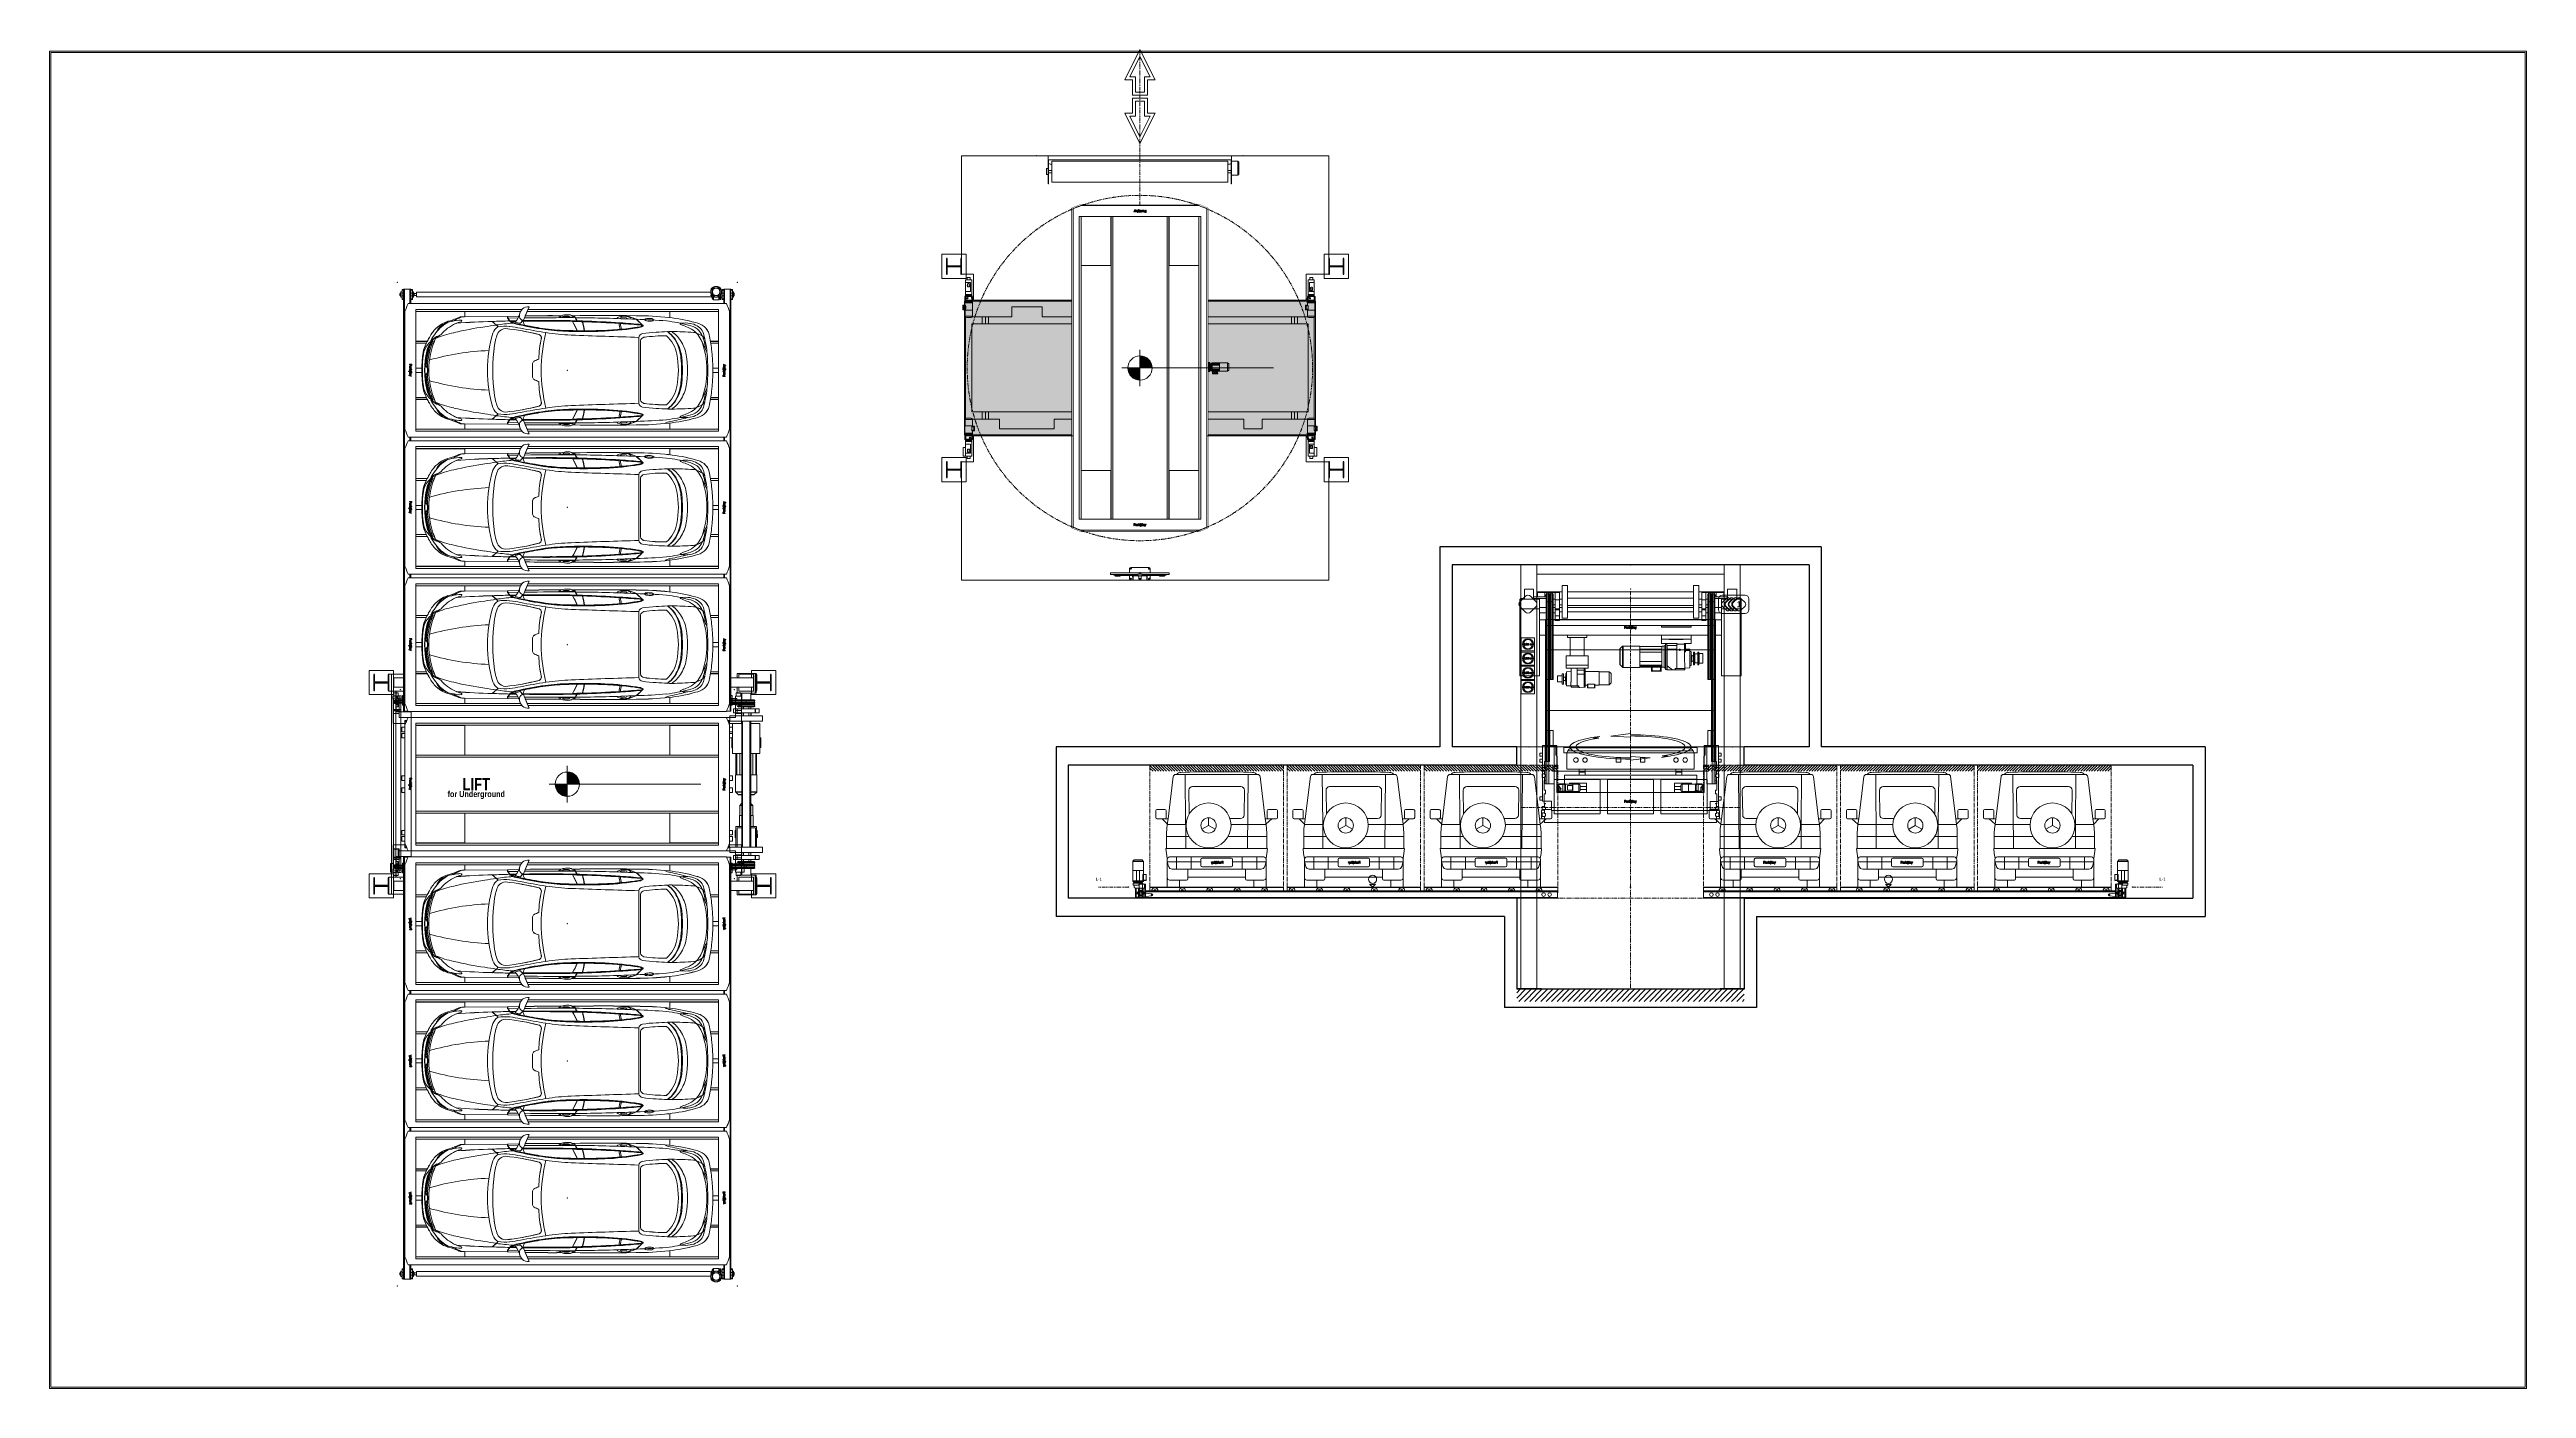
# Model space of a CAD drawing. Header units: inches. Extents: x -17229 to 23588, y -1896 to 20170.
import ezdxf
from ezdxf.enums import TextEntityAlignment as Align

# ---------------------------------------------------------------- set-up
doc = ezdxf.new("R2010")
doc.units = ezdxf.units.IN
doc.header["$MEASUREMENT"] = 0
doc.set_wipeout_variables(frame=1)
doc.linetypes.add('CENTER', pattern=[10.16, 6.35, -1.27, 1.27, -1.27])
doc.linetypes.add('PHANTOM', pattern=[12.7, 6.35, -1.27, 1.27, -1.27, 1.27, -1.27])
for name, color, linetype in [('PK24-EQUIPMENT', 150, 'Continuous'), ('PK24-LABEL', 7, 'Continuous'), ('PK24-LOGO', 7, 'Continuous'), ('PK24E', 7, 'Continuous'), ('PK24E-COMP-CAR', 7, 'Continuous'), ('PK24E-STRUCT-CONCRETE', 7, 'Continuous'), ('PK24E-STRUCT-STEEL', 254, 'Continuous')]:
    doc.layers.add(name, color=color, linetype=linetype)
for name, color, linetype, true_color in [('PK24-SYS-ROOM', 8, 'Continuous', 0x808080), ('PK24E-COMP-CAR_ZONE', 250, 'CENTER', 0x383e42), ('PK24E-COMP-PALLET', 132, 'Continuous', 0x00b7c8), ('PK24E-HELPER', 253, 'PHANTOM', 0xa1a1a1), ('PK24E-SYS-LIFT', 31, 'Continuous', 0xffcc5a), ('PK24E-SYS-SHELF', 31, 'Continuous', 0xffcc5a)]:
    doc.layers.add(name, color=color, linetype=linetype, true_color=true_color)
doc.layers.add('PK24E-TTARROW', color=20, linetype='Continuous', lineweight=20, true_color=0xf54b32)
doc.styles.add('Impact', font='impact.ttf', dxfattribs={"height": 5})
doc.styles.get("Standard").update_dxf_attribs({"font": 'arial.ttf'})

# ---------------------------------------------------------------- blocks, each defined once
blk = doc.blocks.new('STEEL-HEA260--TOP-STRUCT-PK24')
at = {"layer": 'PK24E-STRUCT-STEEL', "color": 8, "true_color": 0x808080}
blk.add_lwpolyline([(11.25, 13), (11.25, 2.175, -0.41421356), (9.45, 0.375), (-9.45, 0.375, -0.41421356), (-11.25, 2.175), (-11.25, 13), (-12.5, 13), (-12.5, -13), (-11.25, -13), (-11.25, -2.175, -0.41421356), (-9.45, -0.375), (9.45, -0.375, -0.41421356), (11.25, -2.175), (11.25, -13), (12.5, -13), (12.5, 13)], format="xyb", close=True, dxfattribs=at)
blk = doc.blocks.new('STEEL-HEA260-WPLATE-TOP-STRUCT-PK24')
at = {"layer": 'PK24E-STRUCT-STEEL', "color": 8, "lineweight": 5, "true_color": 0x808080}
blk.add_lwpolyline([(-20, 20), (20, 20), (20, -20), (-20, -20)], close=True, dxfattribs=at)
at = {"lineweight": 5}
blk.add_blockref('STEEL-HEA260--TOP-STRUCT-PK24', (0, 0), dxfattribs=at)
blk = doc.blocks.new('ELIFT-COLUMNS--TOP-COMP-PKE24')
at = {"lineweight": 5}
for p in [(-306.5, 167.5), (323.5, 167.5), (-306.5, -167.5), (323.5, -167.5)]:
    blk.add_blockref('STEEL-HEA260-WPLATE-TOP-STRUCT-PK24', p, dxfattribs=at)
blk = doc.blocks.new('ELIFTUG---TOP-COMP-PKE24')
at = {"layer": 'PK24E-HELPER', "lineweight": 5}
for p in [(0, 167.5), (0, 0), (0, -167.5)]:
    blk.add_point(p, dxfattribs=at)
at = {"layer": 'PK24E-SYS-LIFT', "linetype": 'Continuous', "lineweight": 5}
for p, q in [((-277.3, 145.2), (-287.2, 145.2)), ((-287.2, 121.2), (-287.2, 145.2)), ((-286, 150.3), (-286, 145.2)), ((-286, 150.3), (-278.5, 150.3)), ((-284.4, 138.6), (-284.4, 137.5)), ((-283.5, 138.6), (-284.4, 138.6)), ((-284.4, 137.5), (-284, 137.5)), ((-284.4, 135), (-284.4, 133.9)), ((-284, 135), (-284.4, 135)), ((-284.4, 133.9), (-283.5, 133.9)), ((-284, 137.5), (-284, 135)), ((-283.5, 139), (-283.5, 138.6)), ((-282, 139), (-283.5, 139)), ((-283.5, 133.9), (-283.5, 133.6)), ((-283.5, 133.6), (-282, 133.6)), ((-282, 138.6), (-282, 139)), ((-281.1, 138.6), (-282, 138.6)), ((-282, 133.9), (-281.1, 133.9)), ((-282, 133.6), (-282, 133.9)), ((-281.5, 137.5), (-281.1, 137.5)), ((-281.5, 135), (-281.5, 137.5)), ((-281.1, 135), (-281.5, 135)), ((-281.1, 137.5), (-281.1, 138.6)), ((-281.1, 133.9), (-281.1, 135)), ((-278.5, 145.2), (-278.5, 150.3)), ((-278.5, 150.3), (-278.5, 150.3)), ((-277.3, 121.2), (-277.3, 145.2)), ((277.3, 121.2), (277.3, 145.2)), ((277.3, 145.2), (287.2, 145.2)), ((278.5, 150.3), (278.5, 145.2)), ((286, 150.3), (278.5, 150.3)), ((282, 132.6), (281.1, 132.6)), ((281.1, 132.6), (281.1, 131.5)), ((281.1, 131.5), (281.5, 131.5)), ((281.1, 129), (281.1, 127.9)), ((281.5, 129), (281.1, 129)), ((281.1, 127.9), (282, 127.9)), ((281.5, 131.5), (281.5, 129)), ((282, 132.9), (282, 132.6)), ((283.5, 132.9), (282, 132.9)), ((282, 127.9), (282, 127.6)), ((282, 127.6), (283.5, 127.6)), ((283.5, 132.6), (283.5, 132.9)), ((284.4, 132.6), (283.5, 132.6)), ((283.5, 127.9), (284.4, 127.9)), ((283.5, 127.6), (283.5, 127.9)), ((284, 131.5), (284.4, 131.5)), ((284, 129), (284, 131.5)), ((284.4, 129), (284, 129)), ((284.4, 131.5), (284.4, 132.6)), ((284.4, 127.9), (284.4, 129)), ((286, 145.2), (286, 150.3)), ((287.2, 121.2), (287.2, 145.2)), ((-277.3, 121.2), (-287.2, 121.2)), ((-287.2, 116.3), (-287.2, 121.2)), ((-277.3, 116.3), (-287.2, 116.3)), ((-287.2, 100), (-287.2, 116.3)), ((-287.2, 100), (-267.5, 100)), ((-277.3, 116.3), (-277.3, 121.2)), ((-277.3, 110), (-277.3, 116.3)), ((-255.5, 110), (-277.3, 110)), ((-267.5, 93.8), (-272.5, 93.8)), ((-272.5, 93.8), (-272.5, 86.3)), ((-272.5, 86.3), (-267.5, 86.3)), ((-267.5, 83.7), (-272.5, 83.7)), ((-272.5, 83.7), (-272.5, 76.2)), ((-267.5, 103.2), (-267.5, 105)), ((-267.5, 105), (-258.3, 105)), ((-265.2, 103.2), (-267.5, 103.2)), ((-267.5, 103.2), (-267.5, -103.2)), ((-265.2, 94), (-265.2, 103.2)), ((-262.2, 94), (-265.2, 94)), ((-265.2, 94), (-265.2, -94)), ((-258.3, 103.2), (-262.2, 103.2)), ((-262.2, 103.2), (-262.2, 94)), ((-262.2, 94), (-262.2, -94)), ((-258.3, 105), (-258.3, 103.2)), ((-258.3, 103.2), (-258.3, -103.2)), ((-257.8, 88), (-258.3, 88)), ((-258.3, 82), (-257.8, 82)), ((-257.8, 75.2), (-257.8, 94.8)), ((-253, 95), (-257.6, 95)), ((-257.6, 95), (-257.6, 75)), ((-255.5, 95), (-255.5, 110)), ((-253, 75), (-253, 95)), ((-252.8, 94.8), (-252.8, 75.2)), ((-252.8, 81.9), (-230.5, 81.9)), ((-230.5, 83.9), (-230.5, 67.8)), ((-220.5, 83.9), (-230.5, 83.9)), ((-220.5, 83.9), (-220.5, 81.9)), ((220.5, 81.9), (-220.5, 81.9)), ((220.5, 83.9), (220.5, 81.9)), ((220.5, 83.9), (230.5, 83.9)), ((230.5, 83.9), (230.5, 67.8)), ((230.5, 81.9), (252.8, 81.9)), ((252.8, 75.2), (252.8, 94.8)), ((257.6, 95), (253, 95)), ((253, 95), (253, 75)), ((255.5, 95), (255.5, 110)), ((255.5, 110), (277.3, 110)), ((257.6, 75), (257.6, 95)), ((257.8, 94.8), (257.8, 75.2)), ((258.3, 88), (257.8, 88)), ((257.8, 82), (258.3, 82)), ((258.3, 103.2), (258.3, 105)), ((258.3, 105), (267.5, 105)), ((262.2, 103.2), (258.3, 103.2)), ((258.3, -103.2), (258.3, 103.2)), ((262.2, 94), (262.2, 103.2)), ((265.2, 94), (262.2, 94)), ((262.2, -94), (262.2, 94)), ((267.5, 103.2), (265.2, 103.2)), ((265.2, 103.2), (265.2, 94)), ((265.2, -94), (265.2, 94)), ((267.5, 105), (267.5, 103.2)), ((267.5, -103.2), (267.5, 103.2)), ((287.2, 100), (267.5, 100)), ((272.5, 93.8), (267.5, 93.8)), ((267.5, 86.3), (272.5, 86.3)), ((272.5, 83.7), (267.5, 83.7)), ((272.5, 93.8), (272.5, 86.3)), ((272.5, 76.2), (272.5, 83.7)), ((277.3, 121.2), (287.2, 121.2)), ((277.3, 116.3), (277.3, 121.2)), ((277.3, 116.3), (287.2, 116.3)), ((277.3, 110), (277.3, 116.3)), ((287.2, 116.3), (287.2, 121.2)), ((287.2, 100), (287.2, 116.3)), ((-272.5, 76.2), (-267.5, 76.2)), ((-258.3, 67.8), (-230.5, 67.8)), ((-230.5, 59.8), (-258.3, 59.8)), ((-257.8, 45.5), (-258.3, 45.5)), ((-257.8, 32.7), (-257.8, 52.3)), ((-257.6, 75), (-253, 75)), ((-253, 52.5), (-257.6, 52.5)), ((-257.6, 52.5), (-257.6, 32.5)), ((-255.5, 67.8), (-255.5, 75)), ((-255.5, 73.9), (-230.5, 73.9)), ((-255.5, 52.5), (-255.5, 59.8)), ((-253, 32.5), (-253, 52.5)), ((-252.8, 52.3), (-252.8, 32.7)), ((-230.5, 59.8), (-230.5, -59.8)), ((-85.6, 73.9), (-220.5, 73.9)), ((-220.5, 73.9), (-220.5, -73.9)), ((-216.5, 2.3), (-216.5, 73.9)), ((-87.6, 2.3), (-87.6, 73.9)), ((-85.6, -73.9), (-85.6, 73.9)), ((77.6, 73.9), (-77.6, 73.9)), ((-77.6, 73.9), (-77.6, -73.9)), ((77.6, -73.9), (77.6, 73.9)), ((220.5, 73.9), (85.6, 73.9)), ((85.6, 73.9), (85.6, -73.9)), ((87.6, 2.3), (87.6, 73.9)), ((216.5, 2.3), (216.5, 73.9)), ((220.5, -73.9), (220.5, 73.9)), ((230.5, 73.9), (255.5, 73.9)), ((258.3, 67.8), (230.5, 67.8)), ((230.5, 59.8), (258.3, 59.8)), ((230.5, 59.8), (230.5, -59.8)), ((252.8, 32.7), (252.8, 52.3)), ((253, 75), (257.6, 75)), ((257.6, 52.5), (253, 52.5)), ((253, 52.5), (253, 32.5)), ((255.5, 67.8), (255.5, 75)), ((255.5, 52.5), (255.5, 59.8)), ((257.6, 32.5), (257.6, 52.5)), ((257.8, 52.3), (257.8, 32.7)), ((258.3, 45.5), (257.8, 45.5)), ((267.5, 76.2), (272.5, 76.2)), ((-272.5, 6.2), (-272.5, 13.8)), ((-272.5, 13.8), (-267.5, 13.8)), ((-272.5, 6.2), (-267.5, 6.2)), ((-258.3, 39.5), (-257.8, 39.5)), ((-257.8, 3), (-258.3, 3)), ((-257.8, -9.8), (-257.8, 9.8)), ((-257.6, 32.5), (-253, 32.5)), ((-253, 10), (-257.6, 10)), ((-257.6, 10), (-257.6, -10)), ((-255.5, 10), (-255.5, 32.5)), ((-253, -10), (-253, 10)), ((-252.8, 9.8), (-252.8, -9.8)), ((-111, 2.3), (-220, 2.3)), ((-220, 2.3), (-220, -2.3)), ((-151, 24.3), (-153.7, 21.7)), ((-153.7, 21.7), (-153.7, 7.7)), ((-153.7, 7.7), (-151, 5.1)), ((-146.9, 24.3), (-151, 24.3)), ((-151, 24.3), (-151, 5.1)), ((-151, 5.1), (-135.7, 5.1)), ((-146.9, 24.3), (-146.4, 24.3)), ((-135.7, 24.3), (-146.4, 24.3)), ((-135.7, 24.3), (-135.7, 24.3)), ((-135.7, 24.3), (-115.7, 24.3)), ((-135.7, 24.3), (-135.7, 22.4)), ((-135.7, 21.4), (-135.7, 22.4)), ((-135.7, 21.4), (-135.7, 20)), ((-135.7, 21.4), (-115.7, 21.4)), ((-135.7, 18.5), (-135.7, 20)), ((-135.7, 18.5), (-135.7, 15.7)), ((-115.7, 18.5), (-135.7, 18.5)), ((-135.7, 13.7), (-135.7, 15.7)), ((-135.7, 13.7), (-135.7, 10.9)), ((-135.7, 9.4), (-135.7, 10.9)), ((-135.7, 10.9), (-115.7, 10.9)), ((-135.7, 9.4), (-135.7, 6.6)), ((-135.7, 5.8), (-135.7, 6.6)), ((-115.7, 6.6), (-135.7, 6.6)), ((-135.7, 5.8), (-135.7, 5.1)), ((-135.7, 5.1), (-135.7, 5.1)), ((-115.7, 5.1), (-135.7, 5.1)), ((-127.9, 29.4), (-127.9, 24.3)), ((-127.9, 29.4), (-127.6, 29.4)), ((-127.6, 29.4), (-127.6, 24.3)), ((-127.6, 29.4), (-116.6, 29.4)), ((-116.6, 29.4), (-116.6, 24.3)), ((-116.6, 29.4), (-116.3, 29.4)), ((-116.3, 29.4), (-116.3, 24.3)), ((-114.4, 24.3), (-115.7, 24.3)), ((-115.7, 22.3), (-115.7, 24.3)), ((-115.7, 22.3), (-115.7, 21.4)), ((-115.7, 21.4), (-115.7, 19.9)), ((-115.7, 19.9), (-115.7, 18.5)), ((-115.7, 14.7), (-115.7, 18.5)), ((-115.7, 10.9), (-115.7, 14.7)), ((-115.7, 10.9), (-115.7, 9.5)), ((-115.7, 9.5), (-115.7, 6.6)), ((-115.7, 6.6), (-115.7, 5.9)), ((-115.7, 5.1), (-115.7, 5.9)), ((-115.7, 5.1), (-114.4, 5.1)), ((-114.4, 24.3), (-114.4, 5.1)), ((-112.6, 23), (-114.4, 23)), ((-114.4, 6.4), (-112.6, 6.4)), ((-112.6, 21.9), (-112.6, 23)), ((-112.6, 23), (-112.6, 6.4)), ((-110.5, 21.9), (-112.6, 21.9)), ((-112.6, 21.9), (-112.6, 14.7)), ((-112.6, 14.7), (-112.6, 7.5)), ((-112.6, 6.4), (-112.6, 7.5)), ((-112.6, 7.5), (-110.5, 7.5)), ((-110.8, 2.7), (-110.9, 2.7)), ((-110.9, 2.7), (-110.9, -2.7)), ((-109, 6.1), (-110.8, 6.1)), ((-110.8, 6.1), (-110.8, 0)), ((-110.8, 0), (-110.8, -6.1)), ((-109, 22.7), (-110.5, 22.7)), ((-110.5, 22.7), (-110.5, 6.7)), ((-110.5, 6.7), (-109, 6.7)), ((-109.3, 10.2), (-109.3, 12.7)), ((-97.7, 12.7), (-109.3, 12.7)), ((-109.3, 10.2), (-97.7, 10.2)), ((-103.7, 22.8), (-109, 22.8)), ((-109, 22.8), (-109, 22.6)), ((-109, 22.6), (-109, 14.4)), ((-103.7, 22.6), (-109, 22.6)), ((-109, 14.4), (-109, 12.7)), ((-103.7, 14.4), (-109, 14.4)), ((-109, 10.2), (-109, -4.3)), ((-102.7, 22.9), (-103.7, 22.9)), ((-103.7, 22.9), (-103.7, 22.7)), ((-103.7, 22.7), (-103.7, 14.4)), ((-102.7, 22.7), (-103.7, 22.7)), ((-103.7, 14.4), (-103.7, 12.7)), ((-102.7, 14.4), (-103.7, 14.4)), ((-103.7, 10.2), (-103.7, -4.3)), ((-102.7, 22.9), (-102.7, 22.7)), ((-102.7, 22.7), (-102.7, 14.4)), ((-97.7, 22), (-102.7, 22.4)), ((-96.6, 15.5), (-102.7, 17.2)), ((-102.7, 15.4), (-96.4, 13.7)), ((-102.7, 14.4), (-102.7, 12.7)), ((-102.7, 10.2), (-102.7, -4.3)), ((-96.6, 20.8), (-96.6, 20.6)), ((-96.6, 20.6), (-96.6, 19)), ((-96.6, 19), (-96.6, 15.5)), ((-96.4, 15.5), (-96.6, 15.6)), ((-96.4, 15.5), (-96.4, 14.9)), ((-96.4, 13.7), (-96.4, 14.9)), ((-96.4, 13.7), (-96.4, 11.5)), ((-95.5, 13.4), (-96.4, 13.5)), ((-96.4, 11.5), (-96.4, -5.5)), ((-96.4, 7.6), (-95.5, 7.6)), ((-94.9, 4.3), (-96.4, 4.4)), ((-94.9, 8), (-95.5, 8)), ((-95.5, 7.6), (-95.5, 5.9)), ((-95.5, 5.9), (-95.5, 5.1)), ((-95.5, 5.1), (-94.9, 5)), ((-94.9, 8), (-94.9, 5)), ((-94.6, 5.5), (-94.9, 5.5)), ((-94.9, 5), (-94.9, 4.3)), ((-94.9, 2.8), (-94.9, 4.3)), ((-94.9, 1.3), (-94.9, 2.8)), ((-94.9, 0), (-94.9, 1.3)), ((-94.9, -1.3), (-94.9, 0)), ((-94.6, 0), (-94.6, 5.5)), ((-94.5, 2.7), (-94.6, 2.7)), ((-94.6, -5.5), (-94.6, 0)), ((-94.5, -2.7), (-94.5, 2.7)), ((-85.6, 2.3), (-94.4, 2.3)), ((220, 2.3), (85.6, 2.3)), ((220, 2.3), (220, -2.3)), ((252.8, -9.8), (252.8, 9.8)), ((253, 32.5), (257.6, 32.5)), ((257.6, 10), (253, 10)), ((253, 10), (253, -10)), ((255.5, 10), (255.5, 32.5)), ((257.6, -10), (257.6, 10)), ((257.8, 39.5), (258.3, 39.5)), ((257.8, 9.8), (257.8, -9.8)), ((258.3, 3), (257.8, 3)), ((272.5, 13.8), (267.5, 13.8)), ((272.5, 6.2), (267.5, 6.2)), ((272.5, 13.8), (272.5, 6.2)), ((-272.5, -6.2), (-267.5, -6.2)), ((-272.5, -13.8), (-272.5, -6.2)), ((-272.5, -13.8), (-267.5, -13.8)), ((-258.3, -3), (-257.8, -3)), ((-257.8, -39.5), (-258.3, -39.5)), ((-257.8, -52.3), (-257.8, -32.7)), ((-257.6, -10), (-253, -10)), ((-253, -32.5), (-257.6, -32.5)), ((-257.6, -32.5), (-257.6, -52.5)), ((-255.5, -32.5), (-255.5, -10)), ((-253, -52.5), (-253, -32.5)), ((-252.8, -32.7), (-252.8, -52.3)), ((-220, -2.3), (-111, -2.3)), ((-216.5, -73.9), (-216.5, -2.3)), ((-110.9, -2.7), (-110.8, -2.7)), ((-110.8, -6.1), (-109.3, -6.1)), ((-109.3, -4.3), (-109.3, -6.8)), ((-97.7, -4.3), (-109.3, -4.3)), ((-109.3, -6.8), (-97.7, -6.8)), ((-109, -6.8), (-109, -8)), ((-96.4, -8), (-109, -8)), ((-108.9, -8), (-108.9, -8.8)), ((-108.9, -8.8), (-108.6, -8.8)), ((-108.6, -8.8), (-108.6, -8)), ((-96.8, -8.8), (-108.6, -8.8)), ((-96.8, -8), (-96.8, -8.8)), ((-96.8, -8.8), (-96.5, -8.8)), ((-96.5, -8.8), (-96.5, -8)), ((-96.4, -5.5), (-96.4, -8)), ((-96.4, -8), (-94.9, -7.8)), ((-94.9, -2.8), (-94.9, -1.3)), ((-94.9, -4.9), (-94.9, -2.8)), ((-94.9, -6), (-94.9, -4.9)), ((-94.9, -5.5), (-94.6, -5.5)), ((-94.9, -7.3), (-94.9, -6)), ((-94.9, -7.7), (-94.9, -7.3)), ((-94.9, -7.8), (-94.9, -7.7)), ((-94.6, -2.7), (-94.5, -2.7)), ((-94.4, -2.3), (-85.6, -2.3)), ((-87.6, -73.9), (-87.6, -2.3)), ((85.6, -2.3), (220, -2.3)), ((87.6, -73.9), (87.6, -2.3)), ((216.5, -73.9), (216.5, -2.3)), ((252.8, -52.3), (252.8, -32.7)), ((253, -10), (257.6, -10)), ((257.6, -32.5), (253, -32.5)), ((253, -32.5), (253, -52.5)), ((255.5, -32.5), (255.5, -10)), ((257.6, -52.5), (257.6, -32.5)), ((257.8, -3), (258.3, -3)), ((257.8, -32.7), (257.8, -52.3)), ((258.3, -39.5), (257.8, -39.5)), ((272.5, -6.2), (267.5, -6.2)), ((272.5, -13.8), (267.5, -13.8)), ((272.5, -6.2), (272.5, -13.8)), ((-267.5, -76.2), (-272.5, -76.2)), ((-272.5, -76.2), (-272.5, -83.7)), ((-258.3, -45.5), (-257.8, -45.5)), ((-258.3, -59.8), (-230.5, -59.8)), ((-230.5, -67.8), (-258.3, -67.8)), ((-257.8, -94.8), (-257.8, -75.2)), ((-257.6, -52.5), (-253, -52.5)), ((-253, -75), (-257.6, -75)), ((-257.6, -75), (-257.6, -95)), ((-255.5, -59.8), (-255.5, -52.5)), ((-255.5, -75), (-255.5, -67.8)), ((-255.5, -73.9), (-230.5, -73.9)), ((-253, -95), (-253, -75)), ((-252.8, -75.2), (-252.8, -94.8)), ((-230.5, -67.8), (-230.5, -83.9)), ((-220.5, -73.9), (-85.6, -73.9)), ((-77.6, -73.9), (77.6, -73.9)), ((85.6, -73.9), (220.5, -73.9)), ((258.3, -59.8), (230.5, -59.8)), ((230.5, -67.8), (258.3, -67.8)), ((230.5, -67.8), (230.5, -83.9)), ((230.5, -73.9), (255.5, -73.9)), ((252.8, -94.8), (252.8, -75.2)), ((253, -52.5), (257.6, -52.5)), ((257.6, -75), (253, -75)), ((253, -75), (253, -95)), ((255.5, -59.8), (255.5, -52.5)), ((255.5, -75), (255.5, -67.8)), ((257.6, -95), (257.6, -75)), ((257.8, -45.5), (258.3, -45.5)), ((257.8, -75.2), (257.8, -94.8)), ((272.5, -76.2), (267.5, -76.2)), ((272.5, -83.7), (272.5, -76.2)), ((-287.2, -100), (-267.5, -100)), ((-287.2, -100), (-287.2, -106.6)), ((-277.3, -106.6), (-287.2, -106.6)), ((-287.2, -106.6), (-287.2, -124)), ((-285.7, -107), (-285.7, -120.2)), ((-278.8, -107), (-285.7, -107)), ((-285.7, -120.2), (-278.8, -120.2)), ((-278.8, -120.2), (-278.8, -107)), ((-277.3, -124), (-277.3, -106.6)), ((-255.5, -110), (-277.3, -110)), ((-272.5, -83.7), (-267.5, -83.7)), ((-267.5, -86.3), (-272.5, -86.3)), ((-272.5, -93.8), (-272.5, -86.3)), ((-272.5, -93.8), (-267.5, -93.8)), ((-267.5, -103.2), (-265.2, -103.2)), ((-267.5, -105), (-267.5, -103.2)), ((-258.3, -105), (-267.5, -105)), ((-265.2, -94), (-262.2, -94)), ((-265.2, -103.2), (-265.2, -94)), ((-262.2, -94), (-262.2, -103.2)), ((-262.2, -103.2), (-258.3, -103.2)), ((-257.8, -82), (-258.3, -82)), ((-258.3, -88), (-257.8, -88)), ((-258.3, -103.2), (-258.3, -105)), ((-257.6, -95), (-253, -95)), ((-255.5, -110), (-255.5, -95)), ((-252.8, -81.9), (-230.5, -81.9)), ((-220.5, -83.9), (-230.5, -83.9)), ((220.5, -81.9), (-220.5, -81.9)), ((-220.5, -83.9), (-220.5, -81.9)), ((-153.1, -97.9), (-153.1, -81.9)), ((-80.1, -97.9), (-153.1, -97.9)), ((-80.1, -97.9), (-80.1, -81.9)), ((80.1, -97.9), (80.1, -81.9)), ((110.1, -97.9), (80.1, -97.9)), ((110.1, -97.9), (110.1, -81.9)), ((220.5, -83.9), (220.5, -81.9)), ((220.5, -83.9), (230.5, -83.9)), ((230.5, -81.9), (252.8, -81.9)), ((253, -95), (257.6, -95)), ((255.5, -110), (255.5, -95)), ((255.5, -110), (277.3, -110)), ((258.3, -82), (257.8, -82)), ((257.8, -88), (258.3, -88)), ((258.3, -105), (258.3, -103.2)), ((258.3, -103.2), (262.2, -103.2)), ((267.5, -105), (258.3, -105)), ((262.2, -94), (265.2, -94)), ((262.2, -103.2), (262.2, -94)), ((265.2, -94), (265.2, -103.2)), ((265.2, -103.2), (267.5, -103.2)), ((267.5, -83.7), (272.5, -83.7)), ((272.5, -86.3), (267.5, -86.3)), ((267.5, -93.8), (272.5, -93.8)), ((287.2, -100), (267.5, -100)), ((267.5, -103.2), (267.5, -105)), ((272.5, -93.8), (272.5, -86.3)), ((277.3, -110), (277.3, -116.3)), ((277.3, -116.3), (287.2, -116.3)), ((277.3, -116.3), (277.3, -121.2)), ((277.3, -121.2), (287.2, -121.2)), ((277.3, -121.2), (277.3, -145.2)), ((287.2, -100), (287.2, -116.3)), ((287.2, -116.3), (287.2, -121.2)), ((287.2, -121.2), (287.2, -145.2)), ((-291.4, -145.2), (-291.4, -131)), ((-291.4, -131), (-287.2, -131)), ((-291.4, -145.2), (-287.2, -145.2)), ((-287.2, -124), (-277.3, -124)), ((-287.2, -124), (-287.2, -145.2)), ((-277.3, -145.2), (-287.2, -145.2)), ((-286, -145.2), (-286, -150.3)), ((-280.7, -150.3), (-286, -150.3)), ((-284.4, -133.9), (-284.4, -135)), ((-283.5, -133.9), (-284.4, -133.9)), ((-284.4, -135), (-284, -135)), ((-284.4, -137.5), (-284.4, -138.6)), ((-284, -137.5), (-284.4, -137.5)), ((-284.4, -138.6), (-283.5, -138.6)), ((-284, -135), (-284, -137.5)), ((-283.5, -133.6), (-283.5, -133.9)), ((-282, -133.6), (-283.5, -133.6)), ((-283.5, -138.6), (-283.5, -139)), ((-283.5, -139), (-282, -139)), ((-282, -133.9), (-282, -133.6)), ((-281.1, -133.9), (-282, -133.9)), ((-282, -138.6), (-281.1, -138.6)), ((-282, -139), (-282, -138.6)), ((-281.5, -135), (-281.1, -135)), ((-281.5, -137.5), (-281.5, -135)), ((-281.1, -137.5), (-281.5, -137.5)), ((-281.1, -135), (-281.1, -133.9)), ((-281.1, -138.6), (-281.1, -137.5)), ((-278.5, -150.3), (-280.7, -150.3)), ((-278.5, -150.3), (-278.5, -145.2)), ((-277.3, -124), (-277.3, -145.2)), ((277.3, -145.2), (287.2, -145.2)), ((278.5, -145.2), (278.5, -150.3)), ((278.5, -150.3), (282.9, -150.3)), ((281.1, -127.9), (281.1, -129)), ((282, -127.9), (281.1, -127.9)), ((281.1, -129), (281.5, -129)), ((281.1, -131.5), (281.1, -132.6)), ((281.5, -131.5), (281.1, -131.5)), ((281.1, -132.6), (282, -132.6)), ((281.5, -129), (281.5, -131.5)), ((282, -127.6), (282, -127.9)), ((283.5, -127.6), (282, -127.6)), ((282, -132.6), (282, -132.9)), ((282, -132.9), (283.5, -132.9)), ((282.9, -150.3), (286, -150.3)), ((283.5, -127.9), (283.5, -127.6)), ((284.4, -127.9), (283.5, -127.9)), ((283.5, -132.6), (284.4, -132.6)), ((283.5, -132.9), (283.5, -132.6)), ((284, -129), (284.4, -129)), ((284, -131.5), (284, -129)), ((284.4, -131.5), (284, -131.5)), ((284.4, -129), (284.4, -127.9)), ((284.4, -132.6), (284.4, -131.5)), ((286, -150.3), (286, -145.2)), ((291.4, -131), (287.2, -131)), ((291.4, -145.2), (287.2, -145.2)), ((291.4, -145.2), (291.4, -131))]:
    blk.add_line(p, q, dxfattribs=at)
for centre, radius in [((-282.8, 136.2), 3.25), ((282.8, 130.2), 3.25), ((-98.5, 19.8), 2), ((-282.8, -136.2), 3.25), ((282.8, -130.2), 3.25)]:
    blk.add_circle(centre, radius, dxfattribs=at)
for centre, radius, start, end in [((-257.6, 94.8), 0.2, 90, 180), ((-253, 94.8), 0.2, 0, 90), ((253, 94.8), 0.2, 90, 180), ((257.6, 94.8), 0.2, 0, 90), ((-257.6, 75.2), 0.2, 180, 270), ((-257.6, 52.3), 0.2, 90, 180), ((-253, 75.2), 0.2, 270, 0), ((-253, 52.3), 0.2, 0, 90), ((253, 75.2), 0.2, 180, 270), ((253, 52.3), 0.2, 90, 180), ((257.6, 75.2), 0.2, 270, 0), ((257.6, 52.3), 0.2, 0, 90), ((-257.6, 32.7), 0.2, 180, 270), ((-257.6, 9.8), 0.2, 90, 180), ((-253, 32.7), 0.2, 270, 0), ((-253, 9.8), 0.2, 0, 90), ((-110.9, 2.6), 0.1, 90, 180), ((-108, 11.5), 0.6, 0, 180), ((-108, 11.5), 0.6, 180, 0), ((-98.5, 19.8), 2, 22.3316, 337.6684), ((-97.8, 11.5), 0.6, 0, 180), ((-97.8, 11.5), 0.6, 180, 0), ((-97.8, 20.8), 1.2, 0, 85), ((-97.7, 11.5), 1.25, 0, 90), ((-97.7, 11.5), 1.25, 270, 0), ((-98.5, 19.8), 2, 337.6684, 22.3316), ((-94.5, 2.6), 0.1, 0, 90), ((253, 32.7), 0.2, 180, 270), ((253, 9.8), 0.2, 90, 180), ((257.6, 32.7), 0.2, 270, 0), ((257.6, 9.8), 0.2, 0, 90), ((-257.6, -9.8), 0.2, 180, 270), ((-257.6, -32.7), 0.2, 90, 180), ((-253, -9.8), 0.2, 270, 0), ((-253, -32.7), 0.2, 0, 90), ((-110.9, -2.6), 0.1, 180, 270), ((-108, -5.5), 0.6, 0, 180), ((-108, -5.5), 0.6, 180, 0), ((-97.8, -5.5), 0.6, 0, 180), ((-97.8, -5.5), 0.6, 180, 0), ((-97.7, -5.5), 1.25, 0, 90), ((-97.7, -5.5), 1.25, 270, 0), ((-94.5, -2.6), 0.1, 270, 0), ((253, -9.8), 0.2, 180, 270), ((253, -32.7), 0.2, 90, 180), ((257.6, -9.8), 0.2, 270, 0), ((257.6, -32.7), 0.2, 0, 90), ((-257.6, -52.3), 0.2, 180, 270), ((-257.6, -75.2), 0.2, 90, 180), ((-253, -52.3), 0.2, 270, 0), ((-253, -75.2), 0.2, 0, 90), ((253, -52.3), 0.2, 180, 270), ((253, -75.2), 0.2, 90, 180), ((257.6, -52.3), 0.2, 270, 0), ((257.6, -75.2), 0.2, 0, 90), ((-257.6, -94.8), 0.2, 180, 270), ((-253, -94.8), 0.2, 270, 0), ((253, -94.8), 0.2, 180, 270), ((257.6, -94.8), 0.2, 270, 0)]:
    blk.add_arc(centre, radius, start, end, dxfattribs=at)
for points, knots in [([(-146.4, 24.3), (-146.4, 24.3), (-146.4, 24.3), (-146.4, 24.3), (-146.5, 24.3), (-146.6, 24.3), (-146.7, 24.3), (-146.7, 24.3), (-146.8, 24.3), (-146.8, 24.3), (-146.9, 24.3), (-146.9, 24.3), (-146.9, 24.3)], [0, 0, 0, 0, 0.106796, 0.213587, 0.320506, 0.427756, 0.535476, 0.643626, 0.751921, 0.859857, 0.967036, 1, 1, 1, 1]), ([(-111, 2.6), (-111, 2.6), (-111, 2.6), (-111, 2.5), (-111, 2.2), (-111, 1.9), (-111, 1.5), (-111, 1), (-111, 0.5), (-111, 0), (-111, -0.5), (-111, -1), (-111, -1.5), (-111, -1.9), (-111, -2.2), (-111, -2.5), (-111, -2.6), (-111, -2.6), (-111, -2.6)], [0, 0, 0, 0, 0.0625, 0.125, 0.1875, 0.25, 0.3125, 0.375, 0.4375, 0.5, 0.5625, 0.625, 0.6875, 0.75, 0.8125, 0.875, 0.9375, 1, 1, 1, 1]), ([(-95.5, 9.8), (-95.5, 10), (-95.5, 10.3), (-95.5, 10.8), (-95.5, 11.3), (-95.5, 11.8), (-95.5, 12.2), (-95.5, 12.6), (-95.5, 12.9), (-95.5, 13.1), (-95.5, 13.3), (-95.5, 13.4), (-95.5, 13.5), (-95.5, 13.4), (-95.5, 13.4)], [0, 0, 0, 0, 0.090421, 0.180841, 0.271261, 0.361682, 0.452102, 0.542523, 0.632943, 0.723364, 0.813784, 0.904205, 0.994625, 1, 1, 1, 1]), ([(-95.5, 7.6), (-95.5, 7.8), (-95.5, 8.1), (-95.5, 8.7), (-95.5, 9.2), (-95.5, 9.6), (-95.5, 9.8)], [0, 0, 0, 0, 0.25, 0.5, 0.75, 1, 1, 1, 1]), ([(-94.4, 2.6), (-94.4, 2.6), (-94.4, 2.6), (-94.4, 2.5), (-94.4, 2.2), (-94.4, 1.9), (-94.4, 1.5), (-94.4, 1), (-94.4, 0.5), (-94.4, 0.2), (-94.4, 0)], [0, 0, 0, 0, 0.125, 0.25, 0.375, 0.5, 0.625, 0.75, 0.875, 1, 1, 1, 1]), ([(-94.4, 0), (-94.4, -0.2), (-94.4, -0.5), (-94.4, -1), (-94.4, -1.5), (-94.4, -1.9), (-94.4, -2.2), (-94.4, -2.5), (-94.4, -2.6), (-94.4, -2.6), (-94.4, -2.6)], [0, 0, 0, 0, 0.125, 0.25, 0.375, 0.5, 0.625, 0.75, 0.875, 1, 1, 1, 1])]:
    blk.add_open_spline(points, degree=3, knots=knots, dxfattribs=at)
at = {"lineweight": 5}
blk.add_blockref('ELIFT-COLUMNS--TOP-COMP-PKE24', (0, 0), dxfattribs=at)
blk = doc.blocks.new('LOGO----DECOR-PK24')
at = {"layer": 'PK24-LOGO', "lineweight": 5}
for p, q in [((-10, 2.1), (-8.7, 2.1)), ((-10, -1.6), (-10, 2.1)), ((-9.3, 1.5), (-9.3, 0.1)), ((-8.8, 1.5), (-9.3, 1.5)), ((-9.3, 0.1), (-8.8, 0.1)), ((-8.6, 1.5), (-8.8, 1.5)), ((-8.8, 0.1), (-8.6, 0.1)), ((-8.7, 2.1), (-8.4, 2.1)), ((-8.5, 1.4), (-8.6, 1.5)), ((-8.6, 0.1), (-8.5, 0.2)), ((-8.4, 1.4), (-8.5, 1.4)), ((-8.5, 0.2), (-8.4, 0.2)), ((-8.4, 2.1), (-8.3, 2.1)), ((-8.3, 1.3), (-8.4, 1.4)), ((-8.4, 0.2), (-8.3, 0.3)), ((-8.3, 2.1), (-8.2, 2)), ((-8.2, 1.2), (-8.3, 1.3)), ((-8.3, 0.3), (-8.2, 0.4)), ((-8.2, 2), (-7.9, 1.9)), ((-8.1, 1.1), (-8.2, 1.2)), ((-8.2, 0.4), (-8.1, 0.5)), ((-8.1, 0.9), (-8.1, 1.1)), ((-8.1, 0.8), (-8.1, 0.9)), ((-8.1, 0.7), (-8.1, 0.8)), ((-8.1, 0.5), (-8.1, 0.7)), ((-7.9, 1.9), (-7.7, 1.7)), ((-7.7, 1.7), (-7.6, 1.5)), ((-7.6, 0), (-7.7, -0.2)), ((-7.6, 1.5), (-7.5, 1.3)), ((-7.5, 0.3), (-7.6, 0)), ((-7.5, 1.3), (-7.4, 1.1)), ((-7.4, 0.5), (-7.5, 0.3)), ((-7.4, 1.1), (-7.4, 0.8)), ((-7.4, 0.8), (-7.4, 0.5)), ((-7.2, 0.1), (-7.1, 0.3)), ((-7.2, 0), (-7.2, 0.1)), ((-7.1, 0.3), (-7, 0.5)), ((-7, 0.5), (-6.8, 0.7)), ((-6.8, 0.7), (-6.6, 0.8)), ((-6.6, 0.8), (-6.4, 0.9)), ((-6.4, 0.1), (-6.5, -0.1)), ((-6.4, 0.9), (-6.2, 1)), ((-6.3, 0.2), (-6.4, 0.1)), ((-6.2, 0.2), (-6.3, 0.2)), ((-6.2, 1), (-6, 1)), ((-6.1, 0.3), (-6.2, 0.2)), ((-6, 0.3), (-6.1, 0.3)), ((-6, 1), (-5.7, 1)), ((-5.8, 0.4), (-6, 0.3)), ((-5.7, 0.3), (-5.8, 0.4)), ((-5.7, 1), (-5.5, 0.9)), ((-5.6, 0.3), (-5.7, 0.3)), ((-5.5, 0.2), (-5.6, 0.3)), ((-5.5, 0.9), (-5.4, 0.8)), ((-5.4, 0.2), (-5.5, 0.2)), ((-5.4, 0.8), (-5.2, 0.7)), ((-5.3, 0.1), (-5.4, 0.2)), ((-5.2, -0.1), (-5.3, 0.1)), ((-5.2, 0.7), (-5.2, 1)), ((-5.2, 1), (-4.5, 1)), ((-4.5, 1), (-4.5, -1.6)), ((-3.4, 1), (-4.1, 1)), ((-4.1, 1), (-4.1, -1.6)), ((-3.4, 0.5), (-3.4, 1)), ((-3.3, 0.7), (-3.4, 0.6)), ((-3.4, 0.6), (-3.4, 0.5)), ((-3.4, 0), (-3.3, 0.1)), ((-3.2, 0.8), (-3.3, 0.7)), ((-3.3, 0.1), (-3.2, 0.2)), ((-3.3, 0.1), (-3.3, 0.1)), ((-3.1, 0.8), (-3.2, 0.8)), ((-3.2, 0.2), (-3.1, 0.2)), ((-3, 0.9), (-3.1, 0.8)), ((-3.1, 0.2), (-3, 0.3)), ((-2.9, 0.9), (-3, 0.9)), ((-3, 0.3), (-2.9, 0.3)), ((-2.8, 0.9), (-2.9, 0.9)), ((-2.9, 0.3), (-2.4, 0.3)), ((-2.7, 1), (-2.8, 0.9)), ((-2.4, 1), (-2.7, 1)), ((-2.4, 0.3), (-2.4, 1)), ((-1.4, 2.1), (-2.1, 2.1)), ((-2.1, 2.1), (-2.1, -1.6)), ((-1.4, -1.6), (-1.4, 2.1)), ((-0.4, 1), (-1.4, -0.3)), ((-0.6, -0.3), (0.4, 1)), ((0.4, 1), (-0.4, 1)), ((0.6, 0.4), (0.4, 0.2)), ((0.4, 0.2), (0.4, -0.1)), ((0.7, 0.6), (0.6, 0.4)), ((0.9, 0.8), (0.7, 0.6)), ((0.8, 1.4), (1.6, 2.2)), ((0.8, 1.3), (0.8, 1.4)), ((0.8, 1.2), (0.8, 1.3)), ((0.8, 1.3), (0.8, 1.3)), ((0.9, 1.2), (0.8, 1.2)), ((1.1, 1.3), (0.9, 1.2)), ((0.9, 1.2), (0.9, 1.2)), ((1.1, 0.9), (0.9, 0.8)), ((1.3, 1.4), (1.1, 1.3)), ((1.4, 1), (1.1, 0.9)), ((1.1, 0), (1.2, 0.1)), ((1.1, -0.1), (1.1, 0)), ((1.2, 0.1), (1.3, 0.2)), ((1.5, 1.4), (1.3, 1.4)), ((1.3, 0.2), (1.4, 0.3)), ((1.7, 1), (1.4, 1)), ((1.4, 0.3), (1.5, 0.3)), ((1.7, 1.4), (1.5, 1.4)), ((1.5, 0.3), (1.7, 0.3)), ((1.6, 2.2), (1.7, 2.2)), ((1.7, 2.2), (1.7, 2.2)), ((1.7, 2.2), (2.5, 1.4)), ((1.9, 1.4), (1.7, 1.4)), ((1.9, 1), (1.7, 1)), ((1.7, 0.3), (1.8, 0.3)), ((1.8, 0.3), (1.9, 0.3)), ((2.1, 1.4), (1.9, 1.4)), ((2.2, 0.9), (1.9, 1)), ((1.9, 0.3), (2, 0.2)), ((2, 0.2), (2.1, 0.1)), ((2.3, 1.3), (2.1, 1.4)), ((2.1, 0.1), (2.2, 0)), ((2.4, 0.8), (2.2, 0.9)), ((2.2, 0), (2.3, -0.1)), ((2.4, 1.2), (2.3, 1.3)), ((2.5, 1.2), (2.4, 1.2)), ((2.6, 0.6), (2.4, 0.8)), ((2.5, 1.4), (2.6, 1.3)), ((2.6, 1.3), (2.5, 1.2)), ((2.5, 1.2), (2.5, 1.2)), ((2.6, 1.3), (2.6, 1.3)), ((2.8, 0.4), (2.6, 0.6)), ((2.9, 0.2), (2.8, 0.4)), ((3, -0.1), (2.9, 0.2)), ((3.3, 2.1), (4, 2.1)), ((3.3, -1.6), (3.3, 2.1)), ((4, 2.1), (4, -1.6)), ((4.4, 0.1), (4.5, 0.3)), ((4.4, 0), (4.4, 0.1)), ((4.5, 0.3), (4.6, 0.5)), ((4.6, 0.5), (4.7, 0.7)), ((4.7, 0.7), (4.9, 0.8)), ((4.9, 0.8), (5.1, 0.9)), ((5.1, 0.9), (5.4, 1)), ((5.2, 0.2), (5.1, 0.1)), ((5.1, 0.1), (5.1, -0.1)), ((5.3, 0.2), (5.2, 0.2)), ((5.4, 0.3), (5.3, 0.2)), ((5.4, 1), (5.6, 1)), ((5.6, 0.3), (5.4, 0.3)), ((5.6, 1), (5.8, 1)), ((5.7, 0.4), (5.6, 0.3)), ((5.9, 0.3), (5.7, 0.4)), ((5.8, 1), (6, 0.9)), ((6, 0.3), (5.9, 0.3)), ((6, 0.9), (6.2, 0.8)), ((6.1, 0.2), (6, 0.3)), ((6.2, 0.2), (6.1, 0.2)), ((6.2, 0.8), (6.4, 0.7)), ((6.3, 0.1), (6.2, 0.2)), ((6.3, -0.1), (6.3, 0.1)), ((6.4, 0.7), (6.4, 1)), ((6.4, 1), (7.1, 1)), ((7.1, 1), (7.1, -1.6)), ((8.3, -1.5), (7.3, 1)), ((7.3, 1), (8, 1)), ((8, 1), (8.7, -0.6)), ((10, 1), (8.5, -2.8)), ((8.7, -0.6), (9.3, 1)), ((9.3, 1), (10, 1)), ((-9.3, -1.6), (-10, -1.6)), ((-8.7, -0.5), (-9.3, -0.5)), ((-9.3, -0.5), (-9.3, -1.6)), ((-8.4, -0.5), (-8.7, -0.5)), ((-8.3, -0.5), (-8.4, -0.5)), ((-8.2, -0.4), (-8.3, -0.5)), ((-7.9, -0.3), (-8.2, -0.4)), ((-7.7, -0.2), (-7.9, -0.3)), ((-7.2, -0.2), (-7.2, 0)), ((-7.2, -0.3), (-7.2, -0.2)), ((-7.2, -0.5), (-7.2, -0.3)), ((-7.2, -0.7), (-7.2, -0.5)), ((-7.2, -0.8), (-7.2, -0.7)), ((-7.1, -0.9), (-7.2, -0.8)), ((-7, -1.2), (-7.1, -0.9)), ((-6.8, -1.3), (-7, -1.2)), ((-6.6, -1.5), (-6.8, -1.3)), ((-6.4, -1.6), (-6.6, -1.5)), ((-6.5, -0.1), (-6.5, -0.2)), ((-6.5, -0.2), (-6.5, -0.3)), ((-6.5, -0.3), (-6.5, -0.5)), ((-6.5, -0.5), (-6.5, -0.6)), ((-6.5, -0.6), (-6.4, -0.7)), ((-6.4, -0.7), (-6.3, -0.8)), ((-6.2, -1.6), (-6.4, -1.6)), ((-6.3, -0.8), (-6.2, -0.9)), ((-6.2, -0.9), (-6.1, -1)), ((-6, -1.7), (-6.2, -1.6)), ((-6.1, -1), (-6, -1)), ((-6, -1), (-5.8, -1)), ((-5.7, -1.6), (-6, -1.7)), ((-5.8, -1), (-5.7, -1)), ((-5.7, -1), (-5.6, -1)), ((-5.5, -1.6), (-5.7, -1.6)), ((-5.6, -1), (-5.5, -0.9)), ((-5.5, -0.9), (-5.4, -0.8)), ((-5.4, -1.5), (-5.5, -1.6)), ((-5.4, -0.8), (-5.3, -0.7)), ((-5.2, -1.3), (-5.4, -1.5)), ((-5.3, -0.7), (-5.2, -0.6)), ((-5.2, -0.2), (-5.2, -0.1)), ((-5.2, -0.3), (-5.2, -0.2)), ((-5.2, -0.5), (-5.2, -0.3)), ((-5.2, -0.6), (-5.2, -0.5)), ((-5.2, -1.6), (-5.2, -1.3)), ((-5.2, -1.3), (-5.2, -1.3)), ((-4.5, -1.6), (-5.2, -1.6)), ((-4.1, -1.6), (-3.4, -1.6)), ((-3.4, -0.1), (-3.4, 0)), ((-3.4, -0.2), (-3.4, -0.1)), ((-3.4, -1.6), (-3.4, -0.2)), ((-2.1, -1.6), (-1.4, -1.6)), ((-1.4, -0.3), (-0.4, -1.6)), ((0.4, -1.6), (-0.6, -0.3)), ((-0.4, -1.6), (0.4, -1.6)), ((0.4, -0.1), (0.3, -0.3)), ((0.3, -0.3), (0.4, -0.6)), ((0.4, -0.6), (0.4, -0.9)), ((0.4, -0.9), (0.6, -1.1)), ((0.6, -1.1), (0.7, -1.3)), ((0.7, -1.3), (0.9, -1.4)), ((0.8, -2), (0.8, -1.9)), ((0.8, -1.9), (0.8, -1.9)), ((0.8, -1.9), (0.9, -1.9)), ((1.6, -2.9), (0.8, -2)), ((0.8, -2), (0.8, -2)), ((0.9, -1.4), (1.1, -1.6)), ((0.9, -1.9), (0.9, -1.9)), ((0.9, -1.9), (1.1, -2)), ((1, -0.2), (1.1, -0.1)), ((1, -0.3), (1, -0.2)), ((1, -0.5), (1, -0.3)), ((1.1, -0.6), (1, -0.5)), ((1.1, -0.7), (1.1, -0.6)), ((1.2, -0.8), (1.1, -0.7)), ((1.1, -1.6), (1.4, -1.6)), ((1.1, -2), (1.3, -2)), ((1.3, -0.9), (1.2, -0.8)), ((1.4, -0.9), (1.3, -0.9)), ((1.3, -2), (1.5, -2.1)), ((1.5, -1), (1.4, -0.9)), ((1.4, -1.6), (1.7, -1.7)), ((1.7, -1), (1.5, -1)), ((1.5, -2.1), (1.7, -2.1)), ((1.7, -2.9), (1.6, -2.9)), ((1.8, -1), (1.7, -1)), ((1.7, -1.7), (1.9, -1.6)), ((2.5, -2), (1.7, -2.9)), ((1.7, -2.1), (1.9, -2.1)), ((1.7, -2.9), (1.7, -2.9)), ((1.9, -0.9), (1.8, -1)), ((2, -0.9), (1.9, -0.9)), ((1.9, -1.6), (2.2, -1.6)), ((1.9, -2.1), (2.1, -2)), ((2.1, -0.8), (2, -0.9)), ((2.2, -0.7), (2.1, -0.8)), ((2.1, -2), (2.3, -2)), ((2.3, -0.6), (2.2, -0.7)), ((2.2, -1.6), (2.4, -1.4)), ((2.3, -0.1), (2.3, -0.2)), ((2.3, -0.2), (2.3, -0.3)), ((2.3, -0.3), (2.3, -0.5)), ((2.3, -0.5), (2.3, -0.6)), ((2.3, -2), (2.4, -1.9)), ((2.4, -1.4), (2.6, -1.3)), ((2.4, -1.9), (2.5, -1.9)), ((2.5, -1.9), (2.5, -1.9)), ((2.5, -1.9), (2.6, -1.9)), ((2.6, -2), (2.5, -2)), ((2.6, -1.3), (2.8, -1.1)), ((2.6, -1.9), (2.6, -2)), ((2.8, -1.1), (2.9, -0.9)), ((2.9, -0.9), (3, -0.6)), ((3, -0.3), (3, -0.1)), ((3, -0.6), (3, -0.3)), ((4, -1.6), (3.3, -1.6)), ((4.3, -0.2), (4.4, 0)), ((4.3, -0.3), (4.3, -0.2)), ((4.3, -0.5), (4.3, -0.3)), ((4.4, -0.7), (4.3, -0.5)), ((4.4, -0.8), (4.4, -0.7)), ((4.5, -0.9), (4.4, -0.8)), ((4.6, -1.2), (4.5, -0.9)), ((4.8, -1.3), (4.6, -1.2)), ((4.9, -1.5), (4.8, -1.3)), ((5.2, -1.6), (4.9, -1.5)), ((5.1, -0.1), (5, -0.2)), ((5, -0.2), (5, -0.3)), ((5, -0.3), (5, -0.5)), ((5, -0.5), (5.1, -0.6)), ((5.1, -0.6), (5.1, -0.7)), ((5.1, -0.7), (5.2, -0.8)), ((5.2, -0.8), (5.3, -0.9)), ((5.4, -1.6), (5.2, -1.6)), ((5.3, -0.9), (5.4, -1)), ((5.4, -1), (5.6, -1)), ((5.6, -1.7), (5.4, -1.6)), ((5.6, -1), (5.7, -1)), ((5.8, -1.6), (5.6, -1.7)), ((5.7, -1), (5.9, -1)), ((6, -1.6), (5.8, -1.6)), ((5.9, -1), (6, -1)), ((6, -1), (6.1, -0.9)), ((6.2, -1.5), (6, -1.6)), ((6.1, -0.9), (6.2, -0.8)), ((6.2, -0.8), (6.3, -0.7)), ((6.4, -1.3), (6.2, -1.5)), ((6.4, -0.2), (6.3, -0.1)), ((6.3, -0.6), (6.4, -0.5)), ((6.3, -0.7), (6.3, -0.6)), ((6.4, -0.3), (6.4, -0.2)), ((6.4, -0.5), (6.4, -0.3)), ((6.4, -1.6), (6.4, -1.3)), ((6.4, -1.3), (6.4, -1.3)), ((7.1, -1.6), (6.4, -1.6)), ((7.8, -2.8), (8.3, -1.5)), ((8.5, -2.8), (7.8, -2.8))]:
    blk.add_line(p, q, dxfattribs=at)
blk = doc.blocks.new('*U15')
at = {"lineweight": 5}
blk.add_wipeout([(-262.3, 110), (262.3, 110), (267.5, 97), (267.5, -97), (262.3, -110), (-262.3, -110), (-267.5, -97), (-267.5, 97)], dxfattribs=at)
at = {"layer": 'PK24E-COMP-PALLET', "lineweight": 5}
for p, q in [((-267.5, -97), (-267.5, 97)), ((262.3, 110), (-262.3, 110)), ((-249.4, -100.4), (-249.4, 100.4)), ((249.4, 100.4), (-249.4, 100.4)), ((249.4, 97.1), (-249.4, 97.1)), ((-168.9, 96.9), (-249.4, 96.9)), ((-168.9, 47.9), (-168.9, 96.9)), ((168.9, 47.9), (168.9, 96.9)), ((249.4, 96.9), (168.9, 96.9)), ((249.4, -100.4), (249.4, 100.4)), ((267.5, -97), (267.5, 97)), ((-168.9, 47.9), (-249.4, 47.9)), ((249.4, 47.7), (-249.4, 47.7)), ((249.4, 44.6), (-249.4, 44.6)), ((249.4, 47.9), (168.9, 47.9)), ((249.4, -44.6), (-249.4, -44.6)), ((249.4, -47.7), (-249.4, -47.7)), ((-168.9, -47.9), (-249.4, -47.9)), ((-168.9, -96.9), (-168.9, -47.9)), ((168.9, -96.9), (168.9, -47.9)), ((249.4, -47.9), (168.9, -47.9)), ((262.3, -110), (-262.3, -110)), ((-168.9, -96.9), (-249.4, -96.9)), ((249.4, -97.1), (-249.4, -97.1)), ((249.4, -100.4), (-249.4, -100.4)), ((249.4, -96.9), (168.9, -96.9))]:
    blk.add_line(p, q, dxfattribs=at)
for centre, start, end in [((-7.5, 0), 156.6469, 159.5434), ((7.5, 0), 20.4566, 23.3531), ((-7.5, 0), 200.4566, 203.3531), ((7.5, 0), 336.6469, 339.5434)]:
    blk.add_arc(centre, 277.5, start, end, dxfattribs=at)
at = {"layer": 'PK24E-HELPER', "lineweight": 5}
blk.add_point((0, 0), dxfattribs=at)
at = {"linetype": 'Continuous', "lineweight": 5}
for p, rotation in [((-258.5, 0), 270), ((258.5, 0), 90)]:
    blk.add_blockref('LOGO----DECOR-PK24', p, dxfattribs=dict(at, rotation=rotation))
blk = doc.blocks.new('ELIFT-CW--TOP-COMP-PKE24')
at = {"layer": 'PK24E-SYS-LIFT', "lineweight": 5}
for p, q in [((-12.8, 145.4), (-12.8, 140.1)), ((-6.8, 145.4), (-12.8, 145.4)), ((-12, 140.1), (-12.8, 140.1)), ((0, 141.6), (-12, 141.6)), ((-12, 141.6), (-12, 138.2)), ((-12, 123.2), (-12, 138.2)), ((-7.6, 138.2), (-12, 138.2)), ((0, 123.2), (-12, 123.2)), ((-12, 120.8), (-12, 123.2)), ((-7.6, 137.9), (-7.6, 138.9)), ((-7.6, 138.9), (-4.4, 138.9)), ((-7.6, 138.6), (-6.7, 138.6)), ((-7.6, 137.5), (-7.6, 138.6)), ((-7.3, 137.5), (-7.6, 137.5)), ((-7.6, 137.5), (-7.6, 135)), ((-7.6, 133.9), (-7.6, 135)), ((-7.6, 135), (-7.3, 135)), ((-7.6, 133.5), (-7.6, 134.6)), ((-6.7, 133.9), (-7.6, 133.9)), ((-4.4, 133.5), (-7.6, 133.5)), ((-7.6, 131.9), (-7.6, 132.9)), ((-7.6, 132.9), (-4.4, 132.9)), ((-7.6, 132.6), (-6.7, 132.6)), ((-7.6, 131.5), (-7.6, 132.6)), ((-7.3, 131.5), (-7.6, 131.5)), ((-7.6, 131.5), (-7.6, 129)), ((-7.6, 127.9), (-7.6, 129)), ((-7.6, 129), (-7.3, 129)), ((-7.6, 127.5), (-7.6, 128.6)), ((-6.7, 127.9), (-7.6, 127.9)), ((-4.4, 127.5), (-7.6, 127.5)), ((-7.3, 135), (-7.3, 137.5)), ((-7.3, 129), (-7.3, 131.5)), ((-6.8, 141.6), (-6.8, 145.4)), ((-5.1, 142.1), (-6.8, 142.1)), ((-6.7, 138.9), (-5.3, 138.9)), ((-6.7, 138.6), (-6.7, 138.9)), ((-6.7, 133.5), (-6.7, 133.9)), ((-5.3, 133.5), (-6.7, 133.5)), ((-6.7, 132.9), (-5.3, 132.9)), ((-6.7, 132.6), (-6.7, 132.9)), ((-6.7, 127.5), (-6.7, 127.9)), ((-5.3, 127.5), (-6.7, 127.5)), ((-5.3, 138.9), (-5.3, 138.6)), ((-5.3, 138.6), (-4.4, 138.6)), ((-5.3, 133.9), (-5.3, 133.5)), ((-4.4, 133.9), (-5.3, 133.9)), ((-5.3, 132.9), (-5.3, 132.6)), ((-5.3, 132.6), (-4.4, 132.6)), ((-5.3, 127.9), (-5.3, 127.5)), ((-4.4, 127.9), (-5.3, 127.9)), ((-5.1, 145.4), (-5.1, 141.6)), ((0.8, 145.4), (-5.1, 145.4)), ((-4.7, 137.5), (-4.7, 135)), ((-4.4, 137.5), (-4.7, 137.5)), ((-4.7, 135), (-4.4, 135)), ((-4.7, 131.5), (-4.7, 129)), ((-4.4, 131.5), (-4.7, 131.5)), ((-4.7, 129), (-4.4, 129)), ((-4.4, 138.6), (-4.4, 137.5)), ((-4.4, 137.5), (-4.4, 135)), ((-4.4, 135), (-4.4, 133.9)), ((-4.4, 132.6), (-4.4, 131.5)), ((-4.4, 131.5), (-4.4, 129)), ((-4.4, 129), (-4.4, 127.9)), ((-4.4, 138.9), (-4.4, 137.9)), ((0, 138.2), (-4.4, 138.2)), ((-4.4, 134.6), (-4.4, 133.5)), ((-4.4, 132.9), (-4.4, 131.9)), ((-4.4, 128.6), (-4.4, 127.5)), ((0, 138.2), (0, 141.6)), ((0.8, 140.1), (0, 140.1)), ((0, 123.2), (0, 138.2)), ((0, 123.2), (0, 120.8)), ((0.8, 140.1), (0.8, 145.4)), ((0, 120.8), (-12, 120.8)), ((-12, 120.8), (-12, -120.8)), ((0, 120.8), (0, -120.8)), ((-12, -120.8), (0, -120.8)), ((-12, -123.2), (-12, -120.8)), ((0, -120.8), (0, -123.2)), ((-12.8, -140.1), (-12.8, -145.4)), ((-12, -140.1), (-12.8, -140.1)), ((-6.8, -145.4), (-12.8, -145.4)), ((-12, -123.2), (-12, -138.2)), ((0, -123.2), (-12, -123.2)), ((-7.6, -138.2), (-12, -138.2)), ((-12, -138.2), (-12, -141.6)), ((0, -141.6), (-12, -141.6)), ((-7.6, -127.5), (-7.6, -128.6)), ((-4.4, -127.5), (-7.6, -127.5)), ((-7.6, -127.9), (-7.6, -129)), ((-6.7, -127.9), (-7.6, -127.9)), ((-7.6, -129), (-7.3, -129)), ((-7.6, -131.5), (-7.6, -129)), ((-7.6, -131.5), (-7.6, -132.6)), ((-7.3, -131.5), (-7.6, -131.5)), ((-7.6, -131.9), (-7.6, -132.9)), ((-7.6, -132.6), (-6.7, -132.6)), ((-7.6, -132.9), (-4.4, -132.9)), ((-7.6, -133.6), (-7.6, -134.6)), ((-4.4, -133.6), (-7.6, -133.6)), ((-7.6, -133.9), (-7.6, -135)), ((-6.7, -133.9), (-7.6, -133.9)), ((-7.6, -135), (-7.3, -135)), ((-7.6, -137.5), (-7.6, -135)), ((-7.6, -137.5), (-7.6, -138.6)), ((-7.3, -137.5), (-7.6, -137.5)), ((-7.6, -137.9), (-7.6, -139)), ((-7.6, -138.6), (-6.7, -138.6)), ((-7.6, -139), (-4.4, -139)), ((-7.3, -129), (-7.3, -131.5)), ((-7.3, -135), (-7.3, -137.5)), ((-6.8, -145.4), (-6.8, -141.6)), ((-5.1, -142.1), (-6.8, -142.1)), ((-6.7, -127.5), (-6.7, -127.9)), ((-5.3, -127.5), (-6.7, -127.5)), ((-6.7, -132.6), (-6.7, -132.9)), ((-6.7, -132.9), (-5.3, -132.9)), ((-6.7, -133.6), (-6.7, -133.9)), ((-5.3, -133.6), (-6.7, -133.6)), ((-6.7, -138.6), (-6.7, -139)), ((-6.7, -139), (-5.3, -139)), ((-5.3, -127.9), (-5.3, -127.5)), ((-4.4, -127.9), (-5.3, -127.9)), ((-5.3, -132.6), (-4.4, -132.6)), ((-5.3, -132.9), (-5.3, -132.6)), ((-5.3, -133.9), (-5.3, -133.6)), ((-4.4, -133.9), (-5.3, -133.9)), ((-5.3, -138.6), (-4.4, -138.6)), ((-5.3, -139), (-5.3, -138.6)), ((-5.1, -141.6), (-5.1, -145.4)), ((0.8, -145.4), (-5.1, -145.4)), ((-4.7, -129), (-4.4, -129)), ((-4.7, -131.5), (-4.7, -129)), ((-4.4, -131.5), (-4.7, -131.5)), ((-4.7, -135), (-4.4, -135)), ((-4.7, -137.5), (-4.7, -135)), ((-4.4, -137.5), (-4.7, -137.5)), ((-4.4, -129), (-4.4, -127.9)), ((-4.4, -131.5), (-4.4, -129)), ((-4.4, -132.6), (-4.4, -131.5)), ((-4.4, -135), (-4.4, -133.9)), ((-4.4, -137.5), (-4.4, -135)), ((-4.4, -138.6), (-4.4, -137.5)), ((-4.4, -128.6), (-4.4, -127.5)), ((-4.4, -132.9), (-4.4, -131.9)), ((-4.4, -134.6), (-4.4, -133.6)), ((-4.4, -139), (-4.4, -137.9)), ((0, -138.2), (-4.4, -138.2)), ((0, -123.2), (0, -138.2)), ((0, -141.6), (0, -138.2)), ((0.8, -140.1), (0, -140.1)), ((0.8, -145.4), (0.8, -140.1))]:
    blk.add_line(p, q, dxfattribs=at)
blk = doc.blocks.new('ELIFT-DU--TOP-COMP-PKE24')
at = {"layer": 'PK24E-HELPER', "lineweight": 5}
blk.add_point((0, 0), dxfattribs=at)
at = {"layer": 'PK24E-SYS-LIFT', "linetype": 'Continuous', "lineweight": 5}
for p, q in [((-282.1, 139), (-270.6, 139)), ((-282.1, 138.6), (-270.6, 138.6)), ((-282.1, 137.5), (-270.6, 137.5)), ((-282.1, 135), (-270.6, 135)), ((-282.1, 133.9), (-270.6, 133.9)), ((-282.1, 133.6), (-270.6, 133.6)), ((-278.7, 131.2), (-282.1, 131.2)), ((-278.7, 133.6), (-278.7, 131.2)), ((-270.6, 138.6), (-270.6, 139)), ((-270.6, 139), (294.9, 139)), ((-270.6, 138.6), (294.9, 138.6)), ((-270.6, 137.5), (-270.6, 138.6)), ((-270.6, 137.5), (294.9, 137.5)), ((-270.6, 135), (-270.6, 137.5)), ((-270.6, 135), (294.9, 135)), ((-270.6, 133.9), (-270.6, 135)), ((-270.6, 133.9), (294.9, 133.9)), ((-270.6, 133.6), (-270.6, 133.9)), ((-270.6, 133.6), (294.9, 133.6)), ((-258.4, 131.6), (-258.4, 133.6)), ((-258.4, 131.2), (-258.4, 131.6)), ((279.6, 131.6), (-258.4, 131.6)), ((279.6, 131.2), (-258.4, 131.2)), ((-257.2, 131.2), (-257.2, 119.1)), ((-245.4, 131.2), (-245.4, 130.3)), ((-245.4, 130.3), (266.6, 130.3)), ((266.6, 130.3), (266.6, 131.2)), ((273.7, 117.3), (273.7, 124.2)), ((279.7, 124.2), (273.7, 124.2)), ((279.6, 133.6), (279.6, 131.6)), ((279.6, 131.6), (279.6, 131.2)), ((279.7, 117.3), (279.7, 124.2)), ((309.8, 124.2), (279.7, 124.2)), ((281.1, 132.6), (281.1, 131.5)), ((281.1, 132.6), (308.8, 132.6)), ((281.1, 131.5), (308.8, 131.5)), ((281.1, 129), (281.1, 127.9)), ((281.1, 129), (308.8, 129)), ((281.1, 127.9), (308.8, 127.9)), ((281.5, 131.5), (281.5, 129)), ((282, 132.9), (282, 132.6)), ((282, 132.9), (307.8, 132.9)), ((282, 127.9), (282, 127.6)), ((282, 127.6), (307.8, 127.6)), ((284.9, 133.6), (284.9, 132.9)), ((287.4, 124.2), (287.4, 127.6)), ((290.4, 127.6), (290.4, 124.2)), ((294.9, 139), (294.9, 138.6)), ((294.9, 139), (307.8, 139)), ((294.9, 138.6), (294.9, 137.5)), ((294.9, 138.6), (308.8, 138.6)), ((294.9, 137.5), (308.8, 137.5)), ((294.9, 137.5), (294.9, 135)), ((294.9, 135), (294.9, 133.9)), ((294.9, 135), (308.8, 135)), ((294.9, 133.9), (308.8, 133.9)), ((294.9, 133.9), (294.9, 133.6)), ((294.9, 133.6), (307.8, 133.6)), ((299.4, 124.2), (299.4, 127.6)), ((302.4, 124.2), (302.4, 127.6)), ((304.9, 132.9), (304.9, 133.6)), ((307.8, 138.6), (307.8, 139)), ((307.8, 133.6), (307.8, 133.9)), ((307.8, 132.6), (307.8, 132.9)), ((307.8, 127.6), (307.8, 127.9)), ((308.4, 135), (308.4, 137.5)), ((308.4, 129), (308.4, 131.5)), ((308.8, 137.5), (308.8, 138.6)), ((308.8, 133.9), (308.8, 135)), ((308.8, 131.5), (308.8, 132.6)), ((308.8, 127.9), (308.8, 129)), ((309.8, 117.3), (309.8, 124.2)), ((310.1, 124.2), (309.8, 124.2)), ((310.1, 117.3), (310.1, 124.2)), ((310.1, 124.2), (316.2, 124.2)), ((316.2, 117.3), (316.2, 124.2)), ((-282.1, 119.1), (-257.2, 119.1)), ((-257.2, 119.1), (-257.2, -119.1)), ((267.9, 112.5), (267.9, 103.8)), ((321.9, 112.5), (267.9, 112.5)), ((267.9, 103.8), (321.9, 103.8)), ((268.1, 112.8), (321.7, 112.8)), ((321.7, 103.6), (268.1, 103.6)), ((272.4, 99.8), (272.4, 50.8)), ((287.4, 99.8), (272.4, 99.8)), ((279.7, 117.3), (273.7, 117.3)), ((309.8, 117.3), (279.7, 117.3)), ((284.9, 112.8), (287.4, 112.8)), ((287, 117.3), (287, 113)), ((287, 113), (287.4, 113)), ((287.4, 112.8), (287.4, 117.3)), ((287.4, -103.6), (287.4, 103.6)), ((288.9, 103.6), (288.9, -103.6)), ((290.4, 117.3), (290.4, 112.8)), ((299.4, 112.8), (299.4, 117.3)), ((300.9, -103.6), (300.9, 103.6)), ((302.4, 112.8), (302.4, 117.3)), ((302.4, 113), (302.8, 113)), ((302.4, 112.8), (304.9, 112.8)), ((302.4, -103.6), (302.4, 103.6)), ((317.4, 99.8), (302.4, 99.8)), ((302.8, 113), (302.8, 117.3)), ((310.1, 117.3), (309.8, 117.3)), ((310.1, 117.3), (316.2, 117.3)), ((317.4, 50.8), (317.4, 99.8)), ((317.5, 82.3), (317.4, 82.3)), ((321.9, 103.8), (321.9, 112.5)), ((271.2, 60.5), (270.9, 76.2)), ((272.4, 76.2), (270.9, 76.2)), ((271.2, 60.5), (271.8, 60)), ((272, 60), (271.8, 60)), ((272.4, 81), (272.4, 76.2)), ((272.4, 50.8), (287.4, 50.8)), ((277.9, 50.8), (277.9, 15.6)), ((279.3, 50.8), (279.3, 15.6)), ((284.4, 50.8), (284.4, 15.6)), ((302.4, 50.8), (317.4, 50.8)), ((305.5, 50.8), (305.5, 15.6)), ((310.6, 50.8), (310.6, 15.6)), ((312, 50.8), (312, 15.6)), ((317.5, 76.2), (317.4, 81)), ((318.9, 76.2), (317.4, 76.2)), ((318, 60), (317.9, 60)), ((318, 60), (318.7, 60.5)), ((318.7, 60.5), (318.9, 76.2)), ((277.2, 15.6), (277.2, -12.4)), ((277.2, 15.6), (277.9, 15.6)), ((279, 15.6), (277.9, 15.6)), ((279, 15.6), (279.3, 15.6)), ((282.4, 15.6), (279.3, 15.6)), ((282.4, 15.6), (284.4, 15.6)), ((287.4, 15.6), (284.4, 15.6)), ((305.5, 15.6), (302.4, 15.6)), ((305.5, 15.6), (307.5, 15.6)), ((310.6, 15.6), (307.5, 15.6)), ((310.6, 15.6), (310.8, 15.6)), ((312, 15.6), (310.8, 15.6)), ((312, 15.6), (312.6, 15.6)), ((312.6, -12.4), (312.6, 15.6)), ((287.4, -12.4), (277.2, -12.4)), ((277.5, -13.1), (281.6, -17.2)), ((287.4, -13.1), (277.5, -13.1)), ((287.4, -17.2), (281.6, -17.2)), ((287.4, -17.5), (282.1, -17.5)), ((282.4, -17.7), (287.4, -17.7)), ((287.3, -31.9), (284.2, -35)), ((284.2, -35), (284.2, -51.8)), ((287.4, -35), (284.2, -35)), ((287.4, -31.9), (287.3, -31.9)), ((312.6, -12.4), (302.4, -12.4)), ((312.3, -13.1), (302.4, -13.1)), ((308.2, -17.2), (302.4, -17.2)), ((307.7, -17.5), (302.4, -17.5)), ((302.4, -17.7), (307.4, -17.7)), ((302.6, -31.9), (302.4, -31.9)), ((305.7, -35), (302.4, -35)), ((305.7, -35), (302.6, -31.9)), ((305.7, -51.8), (305.7, -35)), ((308.2, -17.2), (312.3, -13.1)), ((276.8, -76.5), (276.6, -88.1)), ((276.8, -76.5), (277.9, -76.5)), ((277.9, -103.6), (277.9, -69.6)), ((277.9, -69.6), (287.4, -69.6)), ((279.9, -71.9), (287.4, -71.9)), ((279.9, -103.6), (279.9, -71.9)), ((283.6, -51.8), (283.6, -69.6)), ((283.6, -51.8), (287.4, -51.8)), ((302.4, -51.8), (306.3, -51.8)), ((302.4, -69.6), (311.9, -69.6)), ((302.4, -71.9), (309.9, -71.9)), ((306.3, -69.6), (306.3, -51.8)), ((309.9, -71.9), (309.9, -103.6)), ((311.9, -69.6), (311.9, -103.6)), ((311.9, -76.5), (313, -76.5)), ((313.2, -88.1), (313, -76.5)), ((-282.1, -119.1), (-257.2, -119.1)), ((-257.2, -131.3), (-257.2, -119.1)), ((267.9, -103.6), (267.9, -112.8)), ((267.9, -103.6), (321.9, -103.6)), ((267.9, -112.8), (321.9, -112.8)), ((273.7, -117.3), (273.7, -124.2)), ((279.7, -117.3), (273.7, -117.3)), ((276.6, -88.1), (277.9, -88.1)), ((277.9, -88.1), (277.9, -90.4)), ((279.7, -117.3), (279.7, -124.2)), ((309.8, -117.3), (279.7, -117.3)), ((287.4, -117.3), (287.4, -112.8)), ((290.4, -112.8), (290.4, -117.3)), ((299.4, -117.3), (299.4, -112.8)), ((302.4, -117.3), (302.4, -112.8)), ((309.8, -117.3), (309.8, -124.2)), ((310.1, -117.3), (309.8, -117.3)), ((310.1, -117.3), (310.1, -124.2)), ((310.1, -117.3), (316.2, -117.3)), ((311.9, -90.4), (312, -88.1)), ((311.9, -88.1), (313.2, -88.1)), ((316.2, -117.3), (316.2, -124.2)), ((321.9, -112.8), (321.9, -103.6)), ((-278.7, -131.3), (-282.1, -131.3)), ((-282.1, -133.6), (-270.6, -133.6)), ((-282.1, -133.9), (-270.6, -133.9)), ((-282.1, -135), (-270.6, -135)), ((-282.1, -137.5), (-270.6, -137.5)), ((-282.1, -138.6), (-270.6, -138.6)), ((-282.1, -139), (-270.6, -139)), ((-278.7, -133.6), (-278.7, -131.3)), ((-270.6, -133.9), (-270.6, -133.6)), ((-270.6, -133.6), (294.9, -133.6)), ((-270.6, -133.9), (294.9, -133.9)), ((-270.6, -135), (-270.6, -133.9)), ((-270.6, -135), (294.9, -135)), ((-270.6, -137.5), (-270.6, -135)), ((-270.6, -138.6), (-270.6, -137.5)), ((-270.6, -137.5), (294.9, -137.5)), ((-270.6, -138.6), (294.9, -138.6)), ((-270.6, -139), (-270.6, -138.6)), ((-270.6, -139), (294.9, -139)), ((279.6, -131.3), (-258.4, -131.3)), ((-258.4, -131.3), (-258.4, -131.6)), ((279.6, -131.6), (-258.4, -131.6)), ((-258.4, -131.6), (-258.4, -133.6)), ((-245.4, -130.3), (266.6, -130.3)), ((-245.4, -131.3), (-245.4, -130.3)), ((266.6, -130.3), (266.6, -131.3)), ((279.7, -124.2), (273.7, -124.2)), ((279.6, -131.6), (279.6, -131.3)), ((279.6, -133.6), (279.6, -131.6)), ((309.8, -124.2), (279.7, -124.2)), ((281.1, -127.9), (281.1, -129)), ((281.1, -127.9), (308.8, -127.9)), ((281.1, -129), (308.8, -129)), ((281.1, -131.5), (281.1, -132.6)), ((281.1, -131.5), (308.8, -131.5)), ((281.1, -132.6), (308.8, -132.6)), ((281.5, -129), (281.5, -131.5)), ((282, -127.6), (282, -127.9)), ((282, -127.6), (307.8, -127.6)), ((282, -132.6), (282, -132.9)), ((282, -132.9), (307.8, -132.9)), ((284.9, -132.9), (284.9, -133.6)), ((287.4, -127.6), (287.4, -124.2)), ((290.4, -124.2), (290.4, -127.6)), ((294.9, -133.6), (294.9, -133.9)), ((294.9, -133.6), (307.8, -133.6)), ((294.9, -133.9), (294.9, -135)), ((294.9, -133.9), (308.8, -133.9)), ((294.9, -135), (308.8, -135)), ((294.9, -135), (294.9, -137.5)), ((294.9, -137.5), (294.9, -138.6)), ((294.9, -137.5), (308.8, -137.5)), ((294.9, -138.6), (308.8, -138.6)), ((294.9, -138.6), (294.9, -139)), ((294.9, -139), (307.8, -139)), ((299.4, -127.6), (299.4, -124.2)), ((302.4, -127.6), (302.4, -124.2)), ((304.9, -133.6), (304.9, -132.9)), ((307.8, -127.9), (307.8, -127.6)), ((307.8, -132.9), (307.8, -132.6)), ((307.8, -133.9), (307.8, -133.6)), ((307.8, -139), (307.8, -138.6)), ((308.4, -131.5), (308.4, -129)), ((308.4, -137.5), (308.4, -135)), ((308.8, -129), (308.8, -127.9)), ((308.8, -132.6), (308.8, -131.5)), ((308.8, -135), (308.8, -133.9)), ((308.8, -138.6), (308.8, -137.5)), ((310.1, -124.2), (309.8, -124.2)), ((310.1, -124.2), (316.2, -124.2))]:
    blk.add_line(p, q, dxfattribs=at)
for centre, radius, start, end in [((268.1, 112.5), 0.2, 90, 180), ((268.1, 103.8), 0.2, 180, 270), ((284.9, 112.6), 0.2, 90, 131.4096), ((286.8, 113), 0.2, 270, 0), ((303, 113), 0.2, 180, 270), ((304.9, 112.6), 0.2, 48.5904, 90), ((321.7, 112.5), 0.2, 0, 90), ((321.7, 103.8), 0.2, 270, 0), ((278.2, -12.4), 1, 180, 225), ((282.3, -16.5), 1, 225, 257.922), ((282.4, -17.4), 0.35, 207.8212, 270), ((307.4, -17.4), 0.35, 270, 332.1788), ((307.5, -16.5), 1, 282.078, 315), ((311.6, -12.4), 1, 315, 0)]:
    blk.add_arc(centre, radius, start, end, dxfattribs=at)
for centre, major_axis, start_param, end_param in [((272, 58.4), (0.04, -1.5), 2.523383, 3.128592), ((317.8, 58.4), (-0.04, -1.5), 3.154593, 3.759802)]:
    blk.add_ellipse(centre, major_axis=major_axis, ratio=0.499746, start_param=start_param, end_param=end_param, dxfattribs=at)
at = {"lineweight": 5}
for points in [[(-285.7, 175), (-285.7, 160), (307, 160), (307, 175)], [(-285.7, -175), (-285.7, -160), (307, -160), (307, -175)]]:
    blk.add_wipeout(points, dxfattribs=at)
at = {"layer": 'PK24E-SYS-LIFT', "linetype": 'Continuous', "lineweight": 5}
for p, q in [((-294, 153.5), (-294, 181.5)), ((-294, 181.5), (-289.7, 181.5)), ((-289.7, 181.5), (-257.2, 181.5)), ((-289.7, 153.5), (-289.7, 181.5)), ((-285.7, 160), (-285.7, 175)), ((-285.7, 175), (307, 175)), ((-257.2, 181.5), (-257.2, 175)), ((309.8, 182.5), (279.7, 182.5)), ((279.7, 182.5), (279.7, 175)), ((307, 181.5), (282.5, 181.5)), ((282.5, 181.5), (282.5, 175)), ((307, 175), (307, 181.5)), ((307, 175), (307, 160)), ((309.8, 182.5), (309.8, 150)), ((309.8, 182.5), (311, 182.5)), ((311, 150), (311, 182.5)), ((-294, 153.5), (-289.7, 153.5)), ((-282.7, 153.5), (-289.7, 153.5)), ((-289.7, 153.5), (-289.7, -153.5)), ((307, 160), (-285.7, 160)), ((-282.7, 153.5), (-282.7, -153.5)), ((-282.7, 153.5), (-282.1, 153.5)), ((-282.1, 153.5), (-282.1, 119.1)), ((-257.2, 153.5), (-282.1, 153.5)), ((-282.1, 141.3), (-278.7, 141.3)), ((-278.7, 141.3), (-278.7, 139)), ((-258.4, 141.3), (279.6, 141.3)), ((-258.4, 141), (-258.4, 141.3)), ((-258.4, 141), (279.6, 141)), ((-258.4, 139), (-258.4, 141)), ((-257.2, 160), (-257.2, 153.5)), ((-257.2, 153.5), (-257.2, 141.3)), ((-245.4, 160), (-245.4, 141.3)), ((266.6, 141.3), (266.6, 160)), ((279.6, 141.3), (279.6, 141)), ((279.6, 141), (279.6, 139)), ((279.7, 160), (279.7, 150)), ((279.7, 150), (309.8, 150)), ((282.5, 160), (282.5, 153.5)), ((282.5, 153.5), (307, 153.5)), ((287.4, 139), (287.4, 150)), ((302.4, 139), (302.4, 150)), ((307, 153.5), (307, 160)), ((309.8, 150), (311, 150)), ((-282.1, -153.5), (-282.1, -119.1)), ((-294, -153.5), (-289.7, -153.5)), ((-294, -153.5), (-294, -181.5)), ((-282.7, -153.5), (-289.7, -153.5)), ((-289.7, -153.5), (-289.7, -181.5)), ((307, -160), (-285.7, -160)), ((-285.7, -160), (-285.7, -175)), ((-282.7, -153.5), (-282.1, -153.5)), ((-282.1, -141.3), (-278.7, -141.3)), ((-257.2, -153.5), (-282.1, -153.5)), ((-278.7, -141.3), (-278.7, -139)), ((-258.4, -139), (-258.4, -141)), ((-258.4, -141), (-258.4, -141.3)), ((-258.4, -141), (279.6, -141)), ((-258.4, -141.3), (279.6, -141.3)), ((-257.2, -153.5), (-257.2, -141.3)), ((-257.2, -160), (-257.2, -153.5)), ((-245.4, -160), (-245.4, -141.3)), ((266.6, -141.3), (266.6, -160)), ((279.6, -141), (279.6, -139)), ((279.6, -141.3), (279.6, -141)), ((279.7, -150), (279.7, -160)), ((309.8, -150), (279.7, -150)), ((282.5, -153.5), (307, -153.5)), ((282.5, -160), (282.5, -153.5)), ((287.4, -150), (287.4, -139)), ((302.4, -150), (302.4, -139)), ((307, -153.5), (307, -160)), ((307, -175), (307, -160)), ((309.8, -150), (309.8, -182.5)), ((309.8, -150), (311, -150)), ((311, -182.5), (311, -150)), ((-294, -181.5), (-289.7, -181.5)), ((-289.7, -181.5), (-257.2, -181.5)), ((-285.7, -175), (307, -175)), ((-257.2, -181.5), (-257.2, -175)), ((279.7, -175), (279.7, -182.5)), ((279.7, -182.5), (309.8, -182.5)), ((282.5, -181.5), (282.5, -175)), ((307, -181.5), (282.5, -181.5)), ((307, -175), (307, -181.5)), ((309.8, -182.5), (311, -182.5))]:
    blk.add_line(p, q, dxfattribs=at)
for centre in [(280.6, 176.2), (280.6, 158.7), (280.6, -158.8), (280.6, -176.3)]:
    blk.add_ellipse(centre, major_axis=(0, -1.1), ratio=0.887842, start_param=4.22895, end_param=5.195828, dxfattribs=at)
at = {"lineweight": 5}
blk.add_blockref('ELIFT-CW--TOP-COMP-PKE24', (-274.5, 0), dxfattribs=at)
blk = doc.blocks.new('ELIFTUG--WDU-TOP-SYS-PKE24')
at = {"lineweight": 5}
blk.add_blockref('ELIFTUG---TOP-COMP-PKE24', (0, 0), dxfattribs=at)
at = {"layer": 'PK24E', "lineweight": 5}
blk.add_blockref('*U15', (0, 0), dxfattribs=at)
at = {"lineweight": 5}
blk.add_blockref('ELIFT-DU--TOP-COMP-PKE24', (0, 0), dxfattribs=at)
at = {"layer": 'PK24-LABEL', "lineweight": 5, "attachment_point": 5, "style": 'Impact'}
for s, width, gutter_width, heights, insert, char_height in [('LIFT', 46.133, 12.5, [0], (-150, 0), 20), ('for Underground', 87.578, 0, [30.6], (-150, -17.8), 10)]:
    blk.add_mtext_dynamic_manual_height_columns(s, width=width, gutter_width=gutter_width, heights=heights, dxfattribs=dict(at, insert=insert, char_height=char_height))
blk = doc.blocks.new('SEDAN---TOP-COMP-PKE24')
at = {"layer": 'PK24E-COMP-CAR', "lineweight": 5}
for p, q in [((-169.3, 88.3), (-174, 88.3)), ((-98.7, 88.8), (-169.3, 88.3)), ((-98.7, 88.8), (-79.6, 89.4)), ((-97.9, 86), (-81.1, 86.3)), ((-94.6, 81.5), (-84.1, 81.7)), ((-62.9, 104.5), (-72.4, 82.5)), ((10.5, 87.4), (-13.6, 87.4)), ((-5.8, 89.3), (1.9, 89.3)), ((105.4, 84.4), (81.3, 85.5)), ((89.2, 87.1), (96.9, 86.7)), ((97.8, 90.2), (113.4, 90)), ((-216.9, 52.8), (-209.3, 57.9)), ((-116.9, 74.7), (-123.6, 80.7)), ((-116.9, 74.6), (-123.6, 80.5)), ((-114.1, 71.7), (-116.9, 74.7)), ((-114.1, 71.6), (-116.9, 74.6)), ((-95.1, 81.5), (-94, 80.3)), ((-94.6, 81.5), (-93.6, 80.6)), ((-93.6, 80.6), (-91.9, 80.6)), ((-93.4, 80.3), (-91.6, 80.4)), ((-91.9, 80.6), (-84.9, 80.7)), ((-74.6, 80.9), (-65.1, 81.1)), ((-70.5, 74.3), (-73.2, 81)), ((15.6, 80.4), (-65.1, 81.1)), ((16, 80.2), (8.8, 80.4)), ((15.6, 81.6), (15.6, 80.5)), ((16, 80.2), (25, 80)), ((16.2, 81.6), (16.2, 80.5)), ((16.5, 65.2), (16.9, 64.3)), ((16.9, 64.3), (28, 64.3)), ((28, 64.3), (27.9, 65.1)), ((120.8, 48.6), (120.8, -48.6)), ((122.5, 74.3), (122.1, 74.6)), ((122.5, 74.3), (124.1, 74.2)), ((123.8, 74.5), (124.1, 74.2)), ((-57.2, 11.1), (-57.2, -11.1)), ((-216.9, -52.8), (-209.3, -57.9)), ((-116.9, -74.6), (-123.6, -80.5)), ((-116.9, -74.7), (-123.6, -80.7)), ((-114.1, -71.6), (-116.9, -74.6)), ((-114.1, -71.7), (-116.9, -74.7)), ((-95.1, -81.5), (-94, -80.3)), ((-94.6, -81.5), (-93.6, -80.6)), ((-94.6, -81.5), (-84.1, -81.7)), ((-93.6, -80.6), (-91.9, -80.6)), ((-93.4, -80.3), (-91.6, -80.4)), ((-91.9, -80.6), (-84.9, -80.7)), ((-74.6, -80.9), (-65.1, -81.1)), ((-70.5, -74.3), (-73.2, -81)), ((15.6, -80.4), (-65.1, -81.1)), ((16, -80.2), (8.8, -80.4)), ((15.6, -81.6), (15.6, -80.5)), ((16, -80.2), (25, -80)), ((16.2, -81.6), (16.2, -80.5)), ((16.5, -65.2), (16.9, -64.3)), ((16.9, -64.3), (28, -64.3)), ((28, -64.3), (27.9, -65.1)), ((122.5, -74.3), (124.1, -74.2)), ((123.8, -74.5), (124.1, -74.2)), ((-169.3, -88.3), (-174, -88.3)), ((-98.7, -88.8), (-169.3, -88.3)), ((-98.7, -88.8), (-79.6, -89.4)), ((-97.9, -86), (-81.1, -86.3)), ((-62.9, -104.5), (-72.4, -82.5)), ((10.5, -87.4), (-13.6, -87.4)), ((-5.8, -89.3), (1.9, -89.3)), ((105.4, -84.4), (81.3, -85.5)), ((89.2, -87.1), (96.9, -86.7)), ((97.8, -90.2), (113.4, -90))]:
    blk.add_line(p, q, dxfattribs=at)
for points in [[(-219.2, -66.1, -0.061643), (-229.5, -50.1, -0.061425), (-237.7, -30, -0.075225), (-237.7, 30, -0.061425), (-229.5, 50.1, -0.061643), (-219.2, 66.1, -0.062715), (-207.1, 76.2, -0.080698), (-193.2, 81.7, 0.049447), (-178.9, 87.3, -0.075259), (-174, 88.3), (-169.3, 88.3), (-98.7, 88.8), (-79.6, 89.4, 0.023024), (-78.7, 91.9, -0.158163), (-73.9, 101.5, -0.182926), (-62.9, 104.5), (-69.3, 89.6, -0.007742), (-9.5, 90, -0.077763), (-4.8, 91.2, -0.044865), (2.6, 91.6, -0.150488), (7.8, 90.1, -0.000309), (10.6, 90, -0.008053), (97.8, 90.2), (113.4, 90, -0.029408), (167.2, 87.1, -0.042052), (211.5, 78.6, -0.105095), (225.7, 72.2, -0.171896), (233.6, 58.9, -0.050927), (237.7, 34.7, -0.065564), (237.7, -34.7, -0.050927), (233.6, -58.9, -0.171896), (225.7, -72.2, -0.105095), (211.5, -78.6, -0.042052), (167.2, -87.1, -0.029408), (113.4, -90), (97.8, -90.2, -0.008053), (10.6, -90, -0.000309), (7.8, -90.1, -0.150488), (2.6, -91.6, -0.044865), (-4.8, -91.2, -0.077763), (-9.5, -90, -0.007742), (-69.3, -89.6), (-62.9, -104.5, -0.182926), (-73.9, -101.5, -0.158163), (-78.7, -91.9, 0.023024), (-79.6, -89.4), (-98.7, -88.8), (-169.3, -88.3), (-174, -88.3, -0.075259), (-178.9, -87.3, 0.049447), (-193.2, -81.7, -0.080698), (-207.1, -76.2, -0.062715)], [(-101.5, 68.9, 0.21976), (-113.8, 62.4, 0.069678), (-120, 41.7, 0.063275), (-120, -41.7, 0.069678), (-113.8, -62.4, 0.21976), (-101.5, -68.9, 0.037117), (-46.4, -58.9, 0.360325), (-42.7, -53, -0.038423), (-47.1, -18.4, -0.032223), (-54.8, -15.3, -0.201945), (-57.2, -11.1), (-57.2, 11.1, -0.201945), (-54.8, 15.3, -0.032223), (-47.1, 18.4, -0.038423), (-42.7, 53, 0.360325), (-46.4, 58.9, 0.037117)], [(-65.1, 81.1), (-73.2, 81), (-70.5, 74.3, 0.014822), (-35.7, 68.4, 0.030043), (2.7, 65.5, 0.004063), (16.2, 65.2, 0.035411), (8.4, 80.5)], [(25.3, 80.2, -0.016235), (28.2, 65.1, 0.00745), (54.3, 65.6, 0.017199), (86.8, 67.5, 0.008624), (85.3, 77.3, 0.007485)], [(126.3, 54.4, 0.304088), (120.8, 48.6), (120.8, -48.6, 0.304088), (126.3, -54.4, 0.041268), (163.5, -56.8, 0.163886), (180.6, -26.5, 0.091893), (180.6, 26.5, 0.163886), (163.5, 56.8, 0.041268)], [(-35.7, -68.4, 0.014822), (-70.5, -74.3), (-73.2, -81), (-65.1, -81.1), (8.4, -80.5, 0.035411), (16.2, -65.2, 0.004063), (2.7, -65.5, 0.030043)], [(28.2, -65.1, -0.016235), (25.3, -80.2, 0.007485), (85.3, -77.3, 0.008624), (86.8, -67.5, 0.017199), (54.3, -65.6, 0.00745)]]:
    blk.add_lwpolyline(points, format="xyb", close=True, dxfattribs=at)
for centre, radius, start, end in [((-183.4, 36.1), 46.6, 102.1421, 120.5966), ((-161.8, -60.2), 143.7, 96.751, 103.0827), ((-214.5, 156.5), 77.8, 285.9155, 297.2387), ((-297.7, 335.5), 276.5, 292.7519, 296.5872), ((-173.3, 71.6), 16.7, 92.5187, 109.7343), ((-176.9, 69.4), 13.2, 82.1737, 97.8561), ((-175.2, 80.9), 1.6, 41.6512, 86.9746), ((-174.6, 81.6), 0.692, 341.7255, 38.8125), ((-88.3, 88.2), 10.4, 176.9022, 192.453), ((-120.3, 66.7), 29.2, 30.4712, 41.4579), ((-90.2, 88.1), 7.98, 174.7847, 194.9697), ((-112.6, 71.6), 20.6, 28.6754, 44.4041), ((-106.7, 100), 29.1, 315.424, 349.2913), ((-61.6, 89.3), 17.4, 135.2065, 183.224), ((-72.6, 88.8), 6.31, 184.7355, 271.8294), ((-66.7, 72.5), 11.5, 119.7345, 154.246), ((-64.4, 88.4), 16.2, 84.5375, 126.0025), ((-36.6, -2440.2), 2522.4, 88.8139, 90.8363), ((-4.6, -5675.7), 5762.5, 89.82676, 90.65722), ((-27.5, -1842.2), 1932.3, 89.4655, 91.2399), ((-3.3, 75.5), 15.8, 95.4125, 130.9847), ((-5, 86.4), 3.04, 105.091, 158.8834), ((1, 50.5), 41.1, 87.7248, 98.0001), ((1.5, 86.6), 2.64, 20.8811, 82.6101), ((2.7, 82.3), 9.26, 33.0251, 90.7991), ((-19, -2122.1), 2212.3, 89.2331, 89.3038), ((60.6, -2617.2), 2707.7, 89.2128, 91.0585), ((2.8, 82.4), 10.9, 23.5779, 44.4636), ((2, 81.4), 12.5, 25.2884, 43.4409), ((-55.6, 45.3), 80, 27.0266, 31.2322), ((0.8, -2315.2), 2401.9, 87.3105, 89.7009), ((400.9, 299.7), 442.2, 208.7857, 209.5474), ((91.2, 73.1), 15.8, 92.8336, 128.4058), ((89.9, 84.1), 3.04, 102.5121, 156.3046), ((94.3, 48), 41.1, 85.1459, 95.4212), ((96.4, 84.1), 2.64, 18.3022, 80.0312), ((-293.9, -966.2), 1126.6, 68.8013, 69.6769), ((97.5, 79.7), 9.26, 30.4462, 88.2202), ((7.3, -176.1), 281.2, 67.6811, 71.2298), ((115.7, -368.5), 458.4, 83.5521, 90.29), ((69.9, 29.1), 70.1, 41.3553, 51.6379), ((94.3, -735.8), 820.1, 85.1599, 88.6148), ((53.4, 12.1), 94.2, 42.3548, 49.8521), ((130.8, 81.1), 4.42, 87.5979, 143.4152), ((131.1, 86), 4.42, 210.8879, 266.7052), ((133.5, 49.5), 36.1, 80.9538, 94.1886), ((138.9, 86.2), 5.07, 270.5498, 320.3005), ((138.6, 80.1), 5.07, 34.0026, 83.7533), ((139.4, -180.2), 268.7, 74.431, 84.063), ((-152.1, 6.9), 88.7, 150.8176, 164.8775), ((-205.5, 22.3), 31.8, 141.6601, 173.1733), ((-99.7, 0), 133.3, 161.0425, 176.7705), ((-99.7, 0), 132.8, 160.4779, 176.8863), ((-206.6, 28.3), 24.9, 126.0607, 172.1709), ((-199.3, 16.8), 40.1, 116.0817, 141.0743), ((-99.6, 0), 131, 158.2662, 177.8999), ((-159.6, 16.6), 77.5, 140.2708, 154.3805), ((-213.9, 29.4), 17.1, 137.5427, 151.3063), ((-99.2, 0), 129.1, 155.9157, 204.0843), ((-99.1, 0), 129.1, 155.8616, 204.1384), ((-198.3, 21.1), 35.3, 138.6846, 140.9658), ((-216.3, 34), 12.1, 123.0411, 140.9727), ((-20.5, -83.5), 243.9, 143.4887, 147.0067), ((-203.4, 26.6), 31.3, 105.5199, 133.6166), ((-173.1, 23), 63.2, 122.5877, 136.9421), ((-158.3, -83.6), 148.4, 101.1054, 113.2737), ((-170.4, 29.3), 56.3, 117.1325, 144.9762), ((-189.2, 50.9), 29.3, 123.1182, 158.6656), ((-214.3, 65.3), 8.83, 286.3623, 315.0949), ((-153, 10.7), 73.3, 115.3484, 138.6962), ((-186.3, 44), 36.7, 102.6348, 120.9753), ((-52.6, -509.6), 587.3, 98.1673, 103.2105), ((-160.3, 24.5), 57.6, 105.3002, 114.6581), ((-95.9, -1030.1), 1111.1, 91.4292, 94.4723), ((-95.9, -1030.2), 1111.1, 91.4292, 94.4723), ((-176.1, 82.5), 2.49, 283.1984, 331.9154), ((-45, -438.6), 518.3, 97.995, 100.1199), ((81.2, 0), 212.9, 163.2572, 196.7428), ((-36.3, -2454.4), 2536.5, 91.3289, 91.9714), ((-101.5, 52.6), 23, 123.6769, 157.6102), ((208.5, 0), 331.1, 172.7589, 187.2411), ((-43.3, 30.1), 77.5, 155.4324, 171.3758), ((-43.1, -455.9), 535.8, 94.9919, 97.9221), ((-102.3, 4.8), 68, 83.8009, 100.0181), ((-100.6, 52.2), 16.7, 92.9735, 142.5507), ((-140.9, -306.4), 377.3, 75.6057, 84.0024), ((-118.9, -126.8), 200.6, 77.923, 83.141), ((-80.5, 98.5), 22.6, 233.4438, 258.5287), ((-80.7, 97.3), 21.1, 232.2694, 259.1312), ((-78.4, 100.5), 24, 235.8879, 261.2775), ((-76.5, 99.6), 22.1, 244.6304, 268.4473), ((48.2, 656.1), 594.9, 257.0616, 261.8382), ((50.1, 668.5), 607.1, 257.1658, 261.833), ((47.4, 659.2), 596.7, 257.4656, 261.9964), ((209.4, 1589), 1546.4, 259.3293, 260.8955), ((-48.1, 53.7), 5.46, 344.2805, 79.2136), ((179.7, 7.2), 227.1, 168.5559, 177.1567), ((210.3, 0), 253.3, 165.808, 194.192), ((7.2, 381.6), 317.3, 262.1349, 269.1704), ((7.2, 382.5), 318, 262.1703, 269.1694), ((7.4, 386), 320.6, 262.2841, 269.1673), ((20.7, 421.1), 363.3, 261.1383, 267.7269), ((26.6, 883.4), 819.2, 268.3195, 269.2992), ((26.5, 878.4), 814.5, 268.3169, 269.6003), ((27, 896.7), 831.5, 268.328, 269.2573), ((396.9, 10098), 10047.5, 267.77204, 268.40944), ((-95.5, 17.9), 121.4, 22.4976, 31.0717), ((-95.2, 17.9), 121.4, 22.9596, 31.0262), ((114.3, 3096.2), 3016.2, 268.1355, 268.3005), ((47, 862.9), 783.1, 267.7409, 268.387), ((27, 896.7), 831.5, 269.2798, 269.5547), ((27, 939), 873.9, 269.5729, 270.0571), ((26.4, 924.8), 860.9, 269.625, 271.8636), ((-33.7, -1742.8), 1825.1, 86.2028, 88.1636), ((-40.6, -1924.4), 2005.6, 86.3384, 88.1264), ((-204.6, 27), 235.7, 9.3153, 12.9871), ((-204.3, 27), 235.7, 9.0956, 13.0385), ((27, 939), 873.9, 270.0742, 271.7877), ((26.6, 925.8), 861.5, 270.1177, 271.848), ((42.3, 538.5), 473.1, 271.4558, 278.3489), ((40.5, 551.2), 486.7, 271.641, 278.3926), ((43.2, 517.8), 453.6, 271.423, 278.6866), ((-197.3, 28.6), 286.7, 7.7985, 9.7757), ((19.6, -1003.3), 1083.7, 84.5465, 86.422), ((-192.7, 28.9), 284.3, 7.8575, 9.7787), ((-42.7, -1961.7), 2043, 85.3249, 86.3458), ((98.5, 174.8), 105.2, 276.7852, 281.4395), ((98.6, 175.9), 106.9, 276.9364, 281.6426), ((98.5, 176.8), 108.1, 277.0023, 281.7071), ((125.5, 53), 7.66, 100.9038, 169.9775), ((38507.9, 0), 38390, 179.91892, 180.08108), ((117.6, 80.7), 9.1, 281.3583, 302.3899), ((118, 81.7), 10.8, 281.5451, 302.4414), ((118.6, 80.8), 10, 280.3524, 303.9003), ((127.8, 47.4), 7.13, 102.4032, 170.0587), ((122, 73.7), 0.827, 307.5335, 52.783), ((118.6, 69.3), 7.29, 45.0659, 57.3941), ((119.2, 69.6), 7.04, 39.9295, 57.8756), ((123.3, 73.5), 1.07, 299.4491, 38.8727), ((154, -128.1), 190.9, 92.3174, 99.017), ((123.7, 73.5), 1.17, 299.3514, 34.4026), ((159.4, -169.5), 226.3, 88.9472, 98.3998), ((136.8, 117.1), 36.1, 260.1145, 273.3493), ((250.7, -1623.2), 1689.1, 92.9094, 93.5429), ((126.8, -208.4), 292.2, 75.5537, 82.7962), ((127.1, 16.3), 54.4, 10.7856, 48.0145), ((170.8, -28.9), 92.8, 89.2731, 93.6198), ((131.8, 20.3), 54.7, 30.2777, 52.7207), ((131.9, 17.6), 57, 37.4412, 54.1701), ((161.2, -631), 695, 86.1362, 89.1129), ((146.9, 25), 46.4, 31.4915, 57.2212), ((119.5, 13.3), 69.5, 6.5279, 34.0955), ((111.7, 12.8), 76, 5.882, 27.4799), ((186.6, 76.8), 0.494, 129.2513, 176.9497), ((187.8, 77.4), 1.87, 199.2077, 244.3684), ((187.5, 75.5), 2.05, 104.9203, 126.3831), ((127.9, 11.5), 69.6, 11.4325, 32.7677), ((194.2, 25.3), 52.7, 81.2711, 97.8931), ((200.5, 99.4), 27.2, 240.2717, 250.7282), ((156.6, -28.2), 107.7, 65.4151, 71.057), ((191.3, 34.7), 40.7, 55.877, 78.0896), ((184.2, 33.8), 39.8, 43.7152, 64.3709), ((196.5, 42.9), 35, 60.0524, 80.5948), ((205.8, 33.2), 29.4, 79.4948, 85.6599), ((209.1, 54.1), 8.25, 62.0609, 75.2343), ((203.5, 42), 37.5, 53.5971, 77.5949), ((202.5, 29.3), 33.7, 53.3329, 71.9981), ((176.7, 28.2), 49.1, 27.7511, 42.4711), ((204.1, 54.4), 21.2, 32.1506, 62.5032), ((191.9, 43.6), 33.3, 22.4936, 48.0772), ((94.8, 0), 135.4, 337.8449, 22.1551), ((32.4, -43), 210.1, 21.6408, 26.6018), ((185.1, 46.7), 41.6, 12.9085, 27.0964), ((214.7, 46.4), 12.7, 11.1246, 51.5606), ((165.7, 31.9), 62, 2.3622, 23.2046), ((73.9, 17.7), 156.5, 11.4902, 14.1867), ((210.9, 54.4), 23.1, 11.2056, 50.22), ((75.7, 15.3), 155.2, 6.8321, 12.4866), ((117, 27.1), 120.9, 3.6064, 15.2679), ((-39.3, 0), 200.6, 171.3961, 188.6039), ((-36.7, 0), 202.1, 172.5993, 187.4007), ((-99.7, 0), 135.4, 166.4538, 193.5462), ((-202.8, 0.6), 32.3, 172.7148, 178.7464), ((-212.3, 0.2), 22.7, 166.9051, 180.4687), ((-228.4, 4), 6.5, 150.9416, 173.9628), ((-99.7, 0), 134.9, 163.5999, 177.2039), ((-232.9, 5), 1.53, 102.1025, 167.8605), ((-99.7, 0), 134.6, 162.8481, 176.962), ((-233.2, 6.6), 1.02, 63.7035, 147.9621), ((-233.5, 4.8), 1.77, 38.8304, 81.862), ((-235.4, 3.1), 5.18, 19.4522, 58.9919), ((-237.1, 1.6), 6.6, 21.4953, 40.8079), ((-197.5, 22.8), 34.8, 156.654, 168.918), ((-240.9, 0), 10.7, 359.9671, 21.793), ((-241.1, 0), 11.6, 359.9064, 24.3217), ((-185.3, 18), 48.1, 153.192, 155.3203), ((-112.5, -386.6), 419.6, 92.2915, 105.8548), ((-51, 10.4), 6.23, 127.5597, 173.228), ((-26.7, -42.7), 64.4, 108.4794, 115.8619), ((37.6, 0), 145.4, 349.4993, 10.5007), ((-35.8, 0), 224, 354.7316, 5.2684), ((-17.8, 0), 207.5, 354.1451, 5.8549), ((53.4, 0), 144.9, 349.9468, 10.0532), ((261.7, 49.2), 37.1, 203.3989, 210.465), ((229.8, 30.6), 0.284, 239.4556, 4.0705), ((188.4, 27.9), 41.8, 3.7238, 7.9632), ((-71.6, 0), 303.3, 354.2027, 5.7986), ((-25.6, 0), 265.5, 352.4977, 7.5023), ((-152.1, -6.9), 88.7, 195.1225, 209.1824), ((-205.5, -22.3), 31.8, 186.8267, 218.3399), ((-202.8, -0.6), 32.3, 181.2536, 187.2852), ((-212.3, -0.2), 22.7, 179.5313, 193.0949), ((-228.4, -4), 6.5, 186.0372, 209.0584), ((-232.9, -5), 1.53, 192.1395, 257.8975), ((-99.7, 0), 134.9, 182.7961, 196.4001), ((-99.7, 0), 134.6, 183.038, 197.1519), ((-233.2, -6.6), 1.02, 212.0379, 296.2965), ((-233.5, -4.8), 1.77, 278.138, 321.1696), ((-235.4, -3.1), 5.18, 301.0081, 340.5478), ((-99.7, 0), 133.3, 183.2295, 198.9575), ((-99.7, 0), 132.8, 183.1137, 199.5221), ((-237.1, -1.6), 6.6, 319.1921, 338.5047), ((-197.5, -22.8), 34.8, 191.082, 203.346), ((-206.6, -28.3), 24.9, 187.8291, 233.9393), ((-240.9, 0), 10.7, 338.207, 0.0329), ((-241.1, 0), 11.6, 335.6783, 0.0936), ((-99.6, 0), 131, 182.1001, 201.7338), ((-185.3, -18), 48.1, 204.6797, 206.808), ((-213.9, -29.4), 17.1, 208.6937, 222.4573), ((-112.5, 386.6), 419.6, 254.1452, 267.7085), ((-51, -10.4), 6.23, 186.772, 232.4403), ((-26.7, 42.7), 64.4, 244.1381, 251.5206), ((179.7, -7.2), 227.1, 182.8433, 191.4441), ((127.1, -16.3), 54.4, 311.9855, 349.2144), ((119.5, -13.3), 69.5, 325.9045, 353.4721), ((111.7, -12.8), 76, 332.5201, 354.118), ((127.9, -11.5), 69.6, 327.2323, 348.5675), ((32.4, 43), 210.1, 333.3982, 338.3592), ((165.7, -31.9), 62, 336.7954, 357.6378), ((75.7, -15.3), 155.2, 347.5134, 353.1679), ((261.7, -49.2), 37.1, 149.535, 156.6011), ((229.8, -30.6), 0.284, 355.9295, 120.5444), ((188.4, -27.9), 41.8, 352.0368, 356.2762), ((117, -27.1), 120.9, 344.7321, 356.3936), ((-199.3, -16.8), 40.1, 218.9257, 243.9183), ((-159.6, -16.6), 77.5, 205.6195, 219.7292), ((-216.3, -34), 12.1, 219.0273, 236.9589), ((-198.3, -21.1), 35.3, 219.0342, 221.3154), ((-20.5, 83.5), 243.9, 212.9933, 216.5113), ((-203.4, -26.6), 31.3, 226.3834, 254.4801), ((-173.1, -23), 63.2, 223.0579, 237.4123), ((-158.3, 83.6), 148.4, 246.7263, 258.8946), ((-170.4, -29.3), 56.3, 215.0238, 242.8675), ((-189.2, -50.9), 29.3, 201.3344, 236.8818), ((-214.3, -65.3), 8.83, 44.9051, 73.6377), ((-153, -10.7), 73.3, 221.3038, 244.6516), ((-183.4, -36.1), 46.6, 239.4034, 257.8579), ((-186.3, -44), 36.7, 239.0247, 257.3652), ((-161.8, 60.2), 143.7, 256.9173, 263.249), ((-297.7, -335.5), 276.5, 63.4128, 67.2481), ((-52.6, 509.6), 587.3, 256.7895, 261.8327), ((-160.3, -24.5), 57.6, 245.3419, 254.6998), ((-95.9, 1030.2), 1111.1, 265.5277, 268.5708), ((-95.9, 1030.1), 1111.1, 265.5277, 268.5708), ((-176.1, -82.5), 2.49, 28.0846, 76.8016), ((-174.6, -81.6), 0.692, 321.1875, 18.2745), ((-45, 438.6), 518.3, 259.8801, 262.005), ((-36.3, 2454.4), 2536.5, 268.0286, 268.6711), ((-101.5, -52.6), 23, 202.3898, 236.3231), ((-43.3, -30.1), 77.5, 188.6242, 204.5676), ((-43.1, 455.9), 535.8, 262.0779, 265.0081), ((-102.3, -4.8), 68, 259.9819, 276.1991), ((-100.6, -52.2), 16.7, 217.4493, 267.0265), ((-140.9, 306.4), 377.3, 275.9976, 284.3943), ((-120.3, -66.7), 29.2, 318.5421, 329.5288), ((-112.6, -71.6), 20.6, 315.5959, 331.3246), ((-118.9, 126.8), 200.6, 276.859, 282.077), ((-80.5, -98.5), 22.6, 101.4713, 126.5562), ((-80.7, -97.3), 21.1, 100.8688, 127.7306), ((-78.4, -100.5), 24, 98.7225, 124.1121), ((-76.5, -99.6), 22.1, 91.5527, 115.3696), ((-106.7, -100), 29.1, 10.7087, 44.576), ((48.2, -656.1), 594.9, 98.1618, 102.9384), ((50.1, -668.5), 607.1, 98.167, 102.8342), ((47.4, -659.2), 596.7, 98.0036, 102.5344), ((-66.7, -72.5), 11.5, 205.754, 240.2655), ((209.4, -1589), 1546.4, 99.1045, 100.6707), ((-36.6, 2440.2), 2522.4, 269.1637, 271.1861), ((-48.1, -53.7), 5.46, 280.7864, 15.7195), ((7.2, -381.6), 317.3, 90.8296, 97.8651), ((7.2, -382.5), 318, 90.8306, 97.8297), ((7.4, -386), 320.6, 90.8327, 97.7159), ((20.7, -421.1), 363.3, 92.2731, 98.8617), ((26.5, -878.4), 814.5, 90.3997, 91.6831), ((26.6, -883.4), 819.2, 90.7008, 91.6805), ((27, -896.7), 831.5, 90.7427, 91.672), ((396.9, -10098), 10047.5, 91.59056, 92.22796), ((-95.5, -17.9), 121.4, 328.9283, 337.5024), ((-95.2, -17.9), 121.4, 328.9738, 337.0404), ((-55.6, -45.3), 80, 328.7678, 332.9734), ((400.9, -299.7), 442.2, 150.4526, 151.2143), ((47, -862.9), 783.1, 91.613, 92.2591), ((114.3, -3096.2), 3016.2, 91.6995, 91.8645), ((27, -896.7), 831.5, 90.4453, 90.7202), ((27, -939), 873.9, 89.9429, 90.4271), ((26.4, -924.8), 860.9, 88.1364, 90.375), ((-33.7, 1742.8), 1825.1, 271.8364, 273.7972), ((-204.6, -27), 235.7, 347.0129, 350.6847), ((-40.6, 1924.4), 2005.6, 271.8736, 273.6616), ((-204.3, -27), 235.7, 346.9615, 350.9044), ((27, -939), 873.9, 88.2123, 89.9258), ((26.6, -925.8), 861.5, 88.152, 89.8823), ((42.3, -538.5), 473.1, 81.6511, 88.5442), ((43.2, -517.8), 453.6, 81.3134, 88.577), ((40.5, -551.2), 486.7, 81.6074, 88.359), ((-197.3, -28.6), 286.7, 350.2243, 352.2015), ((19.6, 1003.3), 1083.7, 273.578, 275.4535), ((-192.7, -28.9), 284.3, 350.2213, 352.1425), ((-42.7, 1961.7), 2043, 273.6542, 274.6751), ((98.5, -174.8), 105.2, 78.5605, 83.2148), ((98.6, -175.9), 106.9, 78.3574, 83.0636), ((98.5, -176.8), 108.1, 78.2929, 82.9977), ((69.9, -29.1), 70.1, 308.3621, 318.6447), ((53.4, -12.1), 94.2, 310.1479, 317.6452), ((94.3, 735.8), 820.1, 271.3852, 274.8401), ((125.5, -53), 7.66, 190.0225, 259.0962), ((117.6, -80.7), 9.1, 57.6101, 78.6417), ((118, -81.7), 10.8, 57.5586, 78.4549), ((118.6, -80.8), 10, 56.0997, 79.6476), ((127.8, -47.4), 7.13, 189.9413, 257.5968), ((118.6, -69.3), 7.29, 302.6059, 314.9341), ((119.2, -69.6), 7.04, 302.1244, 320.0705), ((123.3, -73.5), 1.07, 321.1273, 60.5509), ((154, 128.1), 190.9, 260.983, 267.6826), ((123.7, -73.5), 1.17, 325.5974, 60.6486), ((159.4, 169.5), 226.3, 261.6002, 271.0528), ((250.7, 1623.2), 1689.1, 266.4571, 267.0906), ((126.8, 208.4), 292.2, 277.2038, 284.4463), ((131.8, -20.3), 54.7, 307.2793, 329.7223), ((170.8, 28.9), 92.8, 266.3802, 270.7269), ((131.9, -17.6), 57, 305.8299, 322.5588), ((139.4, 180.2), 268.7, 275.937, 285.569), ((-246.7, 1783.9), 1914.2, 282.564, 283.4561), ((146.9, -25), 46.4, 302.7788, 328.5085), ((161.2, 631), 695, 270.8871, 273.8638), ((187.8, -77.4), 1.87, 115.6316, 160.7923), ((186.6, -76.8), 0.494, 183.0503, 230.7487), ((187.5, -75.5), 2.05, 233.6169, 255.0797), ((194.2, -25.3), 52.7, 262.1069, 278.7289), ((200.5, -99.4), 27.2, 109.2718, 119.7283), ((156.6, 28.2), 107.7, 288.943, 294.5849), ((191.3, -34.7), 40.7, 281.9104, 304.123), ((184.2, -33.8), 39.8, 295.6291, 316.2848), ((196.5, -42.9), 35, 279.4052, 299.9476), ((205.8, -33.2), 29.4, 274.3401, 280.5052), ((209.1, -54.1), 8.25, 284.7657, 297.9391), ((203.5, -42), 37.5, 282.4051, 306.4029), ((176.7, -28.2), 49.1, 317.5289, 332.2489), ((202.5, -29.3), 33.7, 288.0019, 306.6671), ((204.1, -54.4), 21.2, 297.4968, 327.8494), ((191.9, -43.6), 33.3, 311.9228, 337.5064), ((185.1, -46.7), 41.6, 332.9036, 347.0915), ((214.7, -46.4), 12.7, 308.4394, 348.8754), ((73.9, -17.7), 156.5, 345.8133, 348.5098), ((210.9, -54.4), 23.1, 309.78, 348.7944), ((-214.5, -156.5), 77.8, 62.7613, 74.0845), ((-173.3, -71.6), 16.7, 250.2657, 267.4813), ((-176.9, -69.4), 13.2, 262.1439, 277.8263), ((-175.2, -80.9), 1.6, 273.0254, 318.3488), ((-88.3, -88.2), 10.4, 167.547, 183.0978), ((-90.2, -88.1), 7.98, 165.0303, 185.2153), ((-61.6, -89.3), 17.4, 176.776, 224.7935), ((-72.6, -88.8), 6.31, 88.1706, 175.2645), ((-64.4, -88.4), 16.2, 233.9975, 275.4625), ((-4.6, 5675.7), 5762.5, 269.34278, 270.17324), ((-27.5, 1842.2), 1932.3, 268.7601, 270.5345), ((-3.3, -75.5), 15.8, 229.0153, 264.5875), ((-5, -86.4), 3.04, 201.1166, 254.909), ((1, -50.5), 41.1, 261.9999, 272.2752), ((1.5, -86.6), 2.64, 277.3899, 339.1189), ((2.7, -82.3), 9.26, 269.2009, 326.9749), ((-19, 2122.1), 2212.3, 270.6962, 270.7669), ((2.8, -82.4), 10.9, 315.5364, 336.4221), ((60.6, 2617.2), 2707.7, 268.9415, 270.7872), ((2, -81.4), 12.5, 316.5591, 334.7116), ((0.8, 2315.2), 2401.9, 270.2991, 272.6895), ((91.2, -73.1), 15.8, 231.5942, 267.1664), ((89.9, -84.1), 3.04, 203.6954, 257.4879), ((94.3, -48), 41.1, 264.5788, 274.8541), ((96.4, -84.1), 2.64, 279.9688, 341.6978), ((-293.9, 966.2), 1126.6, 290.3231, 291.1987), ((97.5, -79.7), 9.26, 271.7798, 329.5538), ((7.3, 176.1), 281.2, 288.7702, 292.3189), ((115.7, 368.5), 458.4, 269.71, 276.4479), ((171.4, -102.1), 17.7, 95.6452, 125.5224)]:
    blk.add_arc(centre, radius, start, end, dxfattribs=at)
blk = doc.blocks.new('*U16')
at = {"lineweight": 5}
blk.add_wipeout([(-267.5, 97), (-262.3, 110), (262.3, 110), (267.5, 97), (267.5, -97), (262.3, -110), (-262.3, -110), (-267.5, -97)], dxfattribs=at)
at = {"layer": 'PK24E-COMP-PALLET', "lineweight": 5}
for p, q in [((-267.5, -97), (-267.5, 97)), ((262.3, 110), (-262.3, 110)), ((-249.5, -100.4), (-249.5, 100.4)), ((-74.9, 100.4), (-249.5, 100.4)), ((-77.1, 97.1), (-249.5, 97.1)), ((-168.9, 96.9), (-249.5, 96.9)), ((-168.9, 88.3), (-168.9, 96.9)), ((249.4, 97.1), (-66.1, 97.1)), ((249.4, 100.4), (-64.6, 100.4)), ((168.9, 86.9), (168.9, 96.9)), ((249.4, 96.9), (168.9, 96.9)), ((249.4, -100.4), (249.4, 100.4)), ((267.5, -97), (267.5, 97)), ((-230.7, 47.9), (-249.5, 47.9)), ((-230.8, 47.7), (-249.5, 47.7)), ((-232.3, 44.6), (-249.5, 44.6)), ((249.4, 47.9), (236.1, 47.9)), ((249.4, 47.7), (236.1, 47.7)), ((249.4, 44.6), (236.6, 44.6)), ((-239.9, 3.5), (-249.5, 3.5)), ((249.4, 3.5), (239.9, 3.5)), ((-239.9, -3.5), (-249.5, -3.5)), ((249.4, -3.5), (239.9, -3.5)), ((-232.3, -44.6), (-249.5, -44.6)), ((-230.8, -47.7), (-249.5, -47.7)), ((-230.7, -47.9), (-249.5, -47.9)), ((249.4, -47.7), (236.1, -47.7)), ((249.4, -47.9), (236.1, -47.9)), ((249.4, -44.6), (236.6, -44.6)), ((262.3, -110), (-262.3, -110)), ((-168.9, -96.9), (-249.5, -96.9)), ((-77.1, -97.1), (-249.5, -97.1)), ((-74.9, -100.4), (-249.5, -100.4)), ((-168.9, -96.9), (-168.9, -88.3)), ((249.4, -97.1), (-66.1, -97.1)), ((249.4, -100.4), (-64.6, -100.4)), ((168.9, -96.9), (168.9, -86.9)), ((249.4, -96.9), (168.9, -96.9))]:
    blk.add_line(p, q, dxfattribs=at)
for centre, start, end in [((-7.5, 0), 156.6469, 159.5434), ((7.5, 0), 20.4566, 23.3531), ((-7.5, 0), 200.4566, 203.3531), ((7.5, 0), 336.6469, 339.5434)]:
    blk.add_arc(centre, 277.5, start, end, dxfattribs=at)
at = {"layer": 'PK24E-HELPER', "lineweight": 5}
blk.add_point((0, 0), dxfattribs=at)
at = {"linetype": 'Continuous', "lineweight": 5}
for p, rotation in [((-258.5, 0), 270), ((258.5, 0), 90)]:
    blk.add_blockref('LOGO----DECOR-PK24', p, dxfattribs=dict(at, rotation=rotation))
at = {"layer": 'PK24E', "lineweight": 5}
blk.add_blockref('SEDAN---TOP-COMP-PKE24', (0, 0), dxfattribs=at)
blk = doc.blocks.new('*U17')
at = {"layer": 'PK24E-HELPER', "lineweight": 5}
for p in [(-280, 597), (280, 597)]:
    blk.add_point(p, dxfattribs=at)
at = {"layer": 'PK24E-HELPER'}
blk.add_point((0, -230), dxfattribs=at)
at = {"layer": 'PK24E-SYS-SHELF', "lineweight": 5}
for p, q in [((-275.2, 578.7), (-275.7, 578.7)), ((-275.7, 575.2), (-275.7, 578.7)), ((-275.7, 575.2), (-275.2, 575.2)), ((-274.1, 579.4), (-275.2, 579.4)), ((-275.2, 577), (-275.2, 579.4)), ((-275.2, 574.6), (-275.2, 577)), ((-275.2, 574.6), (-274.1, 574.6)), ((-272.1, 581.2), (-274.1, 581.2)), ((-274.1, 577), (-274.1, 581.2)), ((-274.1, 572.7), (-274.1, 577)), ((-274.1, 572.7), (-272.1, 572.7)), ((-269.7, 585), (-272.1, 585)), ((-272.1, 584.2), (-272.1, 585)), ((-272.1, 584.2), (-269.7, 584.2)), ((-272.1, 579), (-272.1, 584.2)), ((-272.1, 574.9), (-272.1, 579)), ((-272.1, 579), (-269.7, 579)), ((-272.1, 574.9), (-269.7, 574.9)), ((-272.1, 569.8), (-272.1, 574.9)), ((-269.7, 583.2), (-269.7, 586)), ((-269.7, 586), (-268.2, 586)), ((-269.7, 579), (-269.7, 583.2)), ((-269.7, 574.9), (-269.7, 579)), ((-269.7, 570.8), (-269.7, 574.9)), ((-268.2, 586), (-268.2, -109.5)), ((-268.2, 586), (-259.2, 586)), ((-259.2, 568), (-259.2, 586)), ((-259.2, 586), (-257.8, 586)), ((-257.8, 586), (-257.8, 583.2)), ((-255.3, 585), (-257.8, 585)), ((-255.3, 584.2), (-257.8, 584.2)), ((-257.8, 579), (-257.8, 583.2)), ((-255.3, 579), (-257.8, 579)), ((-257.8, 574.9), (-257.8, 579)), ((-255.3, 574.9), (-257.8, 574.9)), ((-257.8, 570.8), (-257.8, 574.9)), ((-255.3, 584.2), (-255.3, 585)), ((-255.3, 579), (-255.3, 584.2)), ((-253.3, 581.2), (-255.3, 581.2)), ((-255.3, 574.9), (-255.3, 579)), ((-255.3, 569.8), (-255.3, 574.9)), ((-255.3, 572.7), (-253.3, 572.7)), ((-253.3, 577), (-253.3, 581.2)), ((-252.3, 579.4), (-253.3, 579.4)), ((-253.3, 572.7), (-253.3, 577)), ((-253.3, 574.6), (-252.3, 574.6)), ((-252.3, 577), (-252.3, 579.4)), ((-248.7, 578.7), (-252.3, 578.7)), ((-252.3, 574.6), (-252.3, 577)), ((-252.3, 575.2), (-248.7, 575.2)), ((236.2, 580.8), (-248.7, 580.8)), ((-248.7, 573.2), (-248.7, 580.8)), ((-248.7, 573.2), (236.2, 573.2)), ((236.4, 578.7), (236.2, 578.7)), ((236.2, 575.2), (237.3, 575.2)), ((236.4, 584), (236.4, 578.9)), ((237.3, 574.1), (237.3, 576.7)), ((238.8, 571.5), (238.8, 570.4)), ((240.4, 573.6), (240.4, 572.7)), ((240.4, 568.1), (240.4, 572.7)), ((240.7, 572.7), (240.4, 572.7)), ((240.7, 573.4), (240.7, 572.7)), ((242.1, 572.7), (240.7, 572.7)), ((240.7, 568.1), (240.7, 572.7)), ((248.1, 590.3), (242.5, 590.3)), ((243, 572.5), (247.7, 572.5)), ((249.9, 572.7), (248.5, 572.7)), ((249.9, 573.4), (249.9, 572.7)), ((249.9, 568.1), (249.9, 572.7)), ((250.3, 572.7), (249.9, 572.7)), ((250.2, 573.6), (250.2, 572.7)), ((250.3, 568.1), (250.3, 572.7)), ((251.8, 570.4), (251.8, 571.5)), ((252.8, 570.4), (252.8, 573)), ((253.3, 576.8), (253.3, 572.7)), ((253.3, 576.7), (253.3, 574.1)), ((253.3, 574.6), (253.3, 574.6)), ((255.3, 572.7), (253.3, 572.7)), ((254.2, 578.8), (254.2, 584)), ((254.2, 581.2), (255.3, 581.2)), ((255.3, 585), (257.7, 585)), ((255.3, 585), (255.3, 584.2)), ((255.3, 584.2), (257.7, 584.2)), ((255.3, 584.2), (255.3, 579)), ((255.3, 579), (257.7, 579)), ((255.3, 579), (255.3, 574.9)), ((255.3, 574.9), (257.7, 574.9)), ((255.3, 574.9), (255.3, 569.8)), ((257.7, 583.2), (257.7, 586)), ((257.7, 586), (259.2, 586)), ((257.7, 583.2), (257.7, 579)), ((257.7, 579), (257.7, 574.9)), ((257.7, 574.9), (257.7, 570.8)), ((259.2, 586), (259.2, 568)), ((259.2, 586), (268.2, 586)), ((268.2, -109.5), (268.2, 586)), ((268.2, 586), (269.7, 586)), ((269.7, 586), (269.7, 583.2)), ((269.7, 585), (272.1, 585)), ((272.1, 584.2), (269.7, 584.2)), ((269.7, 583.2), (269.7, 579)), ((272.1, 579), (269.7, 579)), ((269.7, 579), (269.7, 574.9)), ((272.1, 574.9), (269.7, 574.9)), ((269.7, 574.9), (269.7, 570.8)), ((272.1, 585), (272.1, 584.2)), ((272.1, 584.2), (272.1, 579)), ((272.1, 581.2), (274.1, 581.2)), ((272.1, 579), (272.1, 574.9)), ((272.1, 574.9), (272.1, 569.8)), ((274.1, 572.7), (272.1, 572.7)), ((274.1, 572.7), (274.1, 581.2)), ((274.1, 579.4), (275.2, 579.4)), ((275.2, 574.6), (274.1, 574.6)), ((275.2, 574.6), (275.2, 579.4)), ((-272.1, 569.8), (-269.7, 569.8)), ((-272.1, 568.9), (-272.1, 569.8)), ((-272.1, 568.9), (-269.7, 568.9)), ((-269.7, -109.5), (-269.7, 570.8)), ((-257.8, 570.8), (-257.8, 568)), ((-255.3, 569.8), (-257.8, 569.8)), ((-257.8, 568.9), (-255.3, 568.9)), ((-255.3, 568.9), (-255.3, 569.8)), ((238.8, 570.4), (238.8, 570.3)), ((238.8, 570.4), (239.3, 570.4)), ((239.3, 570.3), (238.8, 570.3)), ((240.4, 571), (239.3, 571)), ((239.3, 571), (239.3, 569.2)), ((239.3, 569.2), (239.3, 569)), ((239.3, 569.2), (240.4, 569.2)), ((240.4, 569), (239.3, 569)), ((240.7, 568.1), (240.4, 568.1)), ((249.9, 568.1), (240.7, 568.1)), ((250.3, 568.1), (249.9, 568.1)), ((251.3, 571), (250.3, 571)), ((250.3, 569.2), (251.3, 569.2)), ((251.3, 569), (250.3, 569)), ((251.3, 571), (251.3, 569.2)), ((251.8, 570.4), (251.3, 570.4)), ((251.8, 570.3), (251.3, 570.3)), ((251.3, 569.2), (251.3, 569)), ((251.8, 570.4), (252.8, 570.4)), ((251.8, 568.7), (251.8, 570.4)), ((251.8, 568.7), (252.8, 568.7)), ((252.8, 568.7), (252.8, 570.4)), ((255.3, 569.8), (257.7, 569.8)), ((255.3, 569.8), (255.3, 568.9)), ((257.7, 568.9), (255.3, 568.9)), ((257.7, 568), (257.7, 570.8)), ((269.7, 570.8), (269.7, -109.5)), ((272.1, 569.8), (269.7, 569.8)), ((272.1, 568.9), (269.7, 568.9)), ((272.1, 569.8), (272.1, 568.9)), ((-269.7, -83.7), (-271.7, -83.7)), ((-271.7, -89.7), (-271.7, -83.7)), ((-271.7, -89.7), (-269.7, -89.7)), ((-269.7, -93.7), (-271.7, -93.7)), ((-271.7, -99.7), (-271.7, -93.7)), ((-271.7, -99.7), (-269.7, -99.7)), ((-268.2, -109.5), (-269.7, -109.5)), ((-268.2, -109.5), (-262.5, -109.5)), ((262.5, -109.5), (268.2, -109.5)), ((269.7, -109.5), (268.2, -109.5)), ((271.7, -83.7), (269.7, -83.7)), ((269.7, -89.7), (271.7, -89.7)), ((271.7, -93.7), (269.7, -93.7)), ((269.7, -99.7), (271.7, -99.7)), ((271.7, -89.7), (271.7, -83.7)), ((271.7, -99.7), (271.7, -93.7))]:
    blk.add_line(p, q, dxfattribs=at)
for radius in [8.8, 8.57, 6.57, 6.01]:
    blk.add_circle((245.3, 581.4), radius, dxfattribs=at)
for centre, radius, start, end in [((245.3, 581.4), 9.28, 107.412, 164.1913), ((245.3, 581.4), 9.27, 195.8087, 255.3678), ((245.3, 577), 8.5, 199.7499, 224.9009), ((245.3, 581.4), 9.28, 284.6322, 343.6518), ((245.3, 581.4), 9.28, 16.3482, 72.588), ((245.3, 577), 8.5, 315.0991, 340.2501)]:
    blk.add_arc(centre, radius, start, end, dxfattribs=at)
at = {"layer": 'PK24E', "lineweight": 5}
blk.add_blockref('*U16', (0, 0), dxfattribs=at)
at = {"layer": 'PK24E-HELPER', "lineweight": 5}
for p in [(-275, -74), (-275, -74), (275, -74), (275, -74)]:
    blk.add_point(p, dxfattribs=at)
at = {"layer": 'PK24E-SYS-SHELF', "lineweight": 5}
for p, q in [((-259.2, 110), (-259.2, 116)), ((-257.8, 110), (-257.8, 116)), ((257.7, 110), (257.7, 116)), ((259.2, 110), (259.2, 116))]:
    blk.add_line(p, q, dxfattribs=at)
at = {"layer": 'PK24E', "lineweight": 5}
blk.add_blockref('*U16', (0, 226), dxfattribs=at)
at = {"layer": 'PK24E-SYS-SHELF', "lineweight": 5}
for p, q in [((-259.2, 336), (-259.2, 342)), ((-257.8, 336), (-257.8, 342)), ((257.7, 336), (257.7, 342)), ((259.2, 336), (259.2, 342))]:
    blk.add_line(p, q, dxfattribs=at)
at = {"layer": 'PK24E', "lineweight": 5}
blk.add_blockref('*U16', (0, 452), dxfattribs=at)
at = {"layer": 'PK24E-SYS-SHELF', "lineweight": 5}
for p, q in [((-259.2, 562), (-259.2, 568)), ((-257.8, 562), (-257.8, 568)), ((257.7, 562), (257.7, 568)), ((259.2, 562), (259.2, 568))]:
    blk.add_line(p, q, dxfattribs=at)
blk = doc.blocks.new('SUV--ONPALLET-BACK-COMP-PKE24')
at = {"layer": 'PK24E-COMP-CAR', "lineweight": 5}
for p, q in [((-80, 112.6), (-71.5, 182)), ((67.5, 185.5), (-67.5, 185.5)), ((-51, 63.5), (-52, 185.5)), ((39.8, 165.5), (-39.8, 165.5)), ((52, 185.5), (51.1, 102.8)), ((71.5, 182), (80, 112.6)), ((-100.3, 114.6), (-100.3, 126)), ((-85.3, 128), (-98.3, 128)), ((-83.3, 114.6), (-83.3, 126)), ((-45.2, 118.7), (-45.8, 159.4)), ((45.8, 159.4), (45.2, 120.2)), ((83.4, 126), (83.4, 114.6)), ((98.4, 128), (85.4, 128)), ((100.4, 126), (100.4, 114.6)), ((-85.3, 112.6), (-98.3, 112.6)), ((-81.2, 103.6), (-91.1, 112.6)), ((-85.3, 112.6), (-80, 112.6)), ((-82.1, 95.7), (-82.5, 88.5)), ((-82.5, 88.5), (-82.5, 87.5)), ((-82.5, 87.5), (-82.5, 86.5)), ((-82.5, 86.5), (-82.5, 85.5)), ((-82.5, 85.5), (-82.5, 84.5)), ((-82.5, 84.5), (-82.5, 84)), ((-82.5, 84), (-82.5, 83.5)), ((-82.5, 83.5), (-82.5, 63.5)), ((-19.1, 83.5), (-82.5, 83.5)), ((-81.3, 102.8), (-82.1, 95.7)), ((-81.3, 102.8), (-80, 112.6)), ((-23.7, 102.8), (-81.3, 102.8)), ((-21.9, 112.8), (-39.2, 112.8)), ((13.3, 101.5), (2.4, 95.2)), ((13.3, 101.5), (13.3, 114.1)), ((24.2, 95.2), (13.3, 101.5)), ((82.2, 83.5), (45.6, 83.5)), ((81.3, 102.8), (50.3, 102.8)), ((51, 63.5), (51, 102.8)), ((80, 112.6), (81.3, 102.8)), ((85.4, 112.6), (80, 112.6)), ((89.8, 112.6), (81.2, 103.6)), ((81.3, 102.8), (82.1, 95.7)), ((82.1, 95.7), (82.5, 88.5)), ((82.5, 88.5), (82.5, 87.5)), ((82.5, 87.5), (82.5, 86.5)), ((82.5, 86.5), (82.5, 85.5)), ((82.5, 85.5), (82.5, 84.5)), ((82.5, 84.5), (82.5, 84)), ((82.5, 84), (82.5, 83.5)), ((82.5, 63.5), (82.5, 83.5)), ((98.4, 112.6), (85.4, 112.6)), ((-83.5, 63.5), (-82.7, 55.1)), ((-82.7, 55.1), (-81.3, 46.8)), ((83.5, 63.5), (-82.5, 63.5)), ((-81.5, 45.5), (-81.5, 0)), ((-79.1, 33.9), (-81.5, 42.7)), ((-47.4, 41.5), (-81.5, 41.5)), ((77.5, 49.5), (-77.5, 49.5)), ((-26, 41.5), (-73.6, 41.5)), ((-66, 49.5), (-66, 29.5)), ((-42, 49.5), (-42, 29.5)), ((-26, 45.5), (-26, 35.5)), ((24, 47.5), (-24, 47.5)), ((26, 35.5), (26, 45.5)), ((81.5, 41.5), (26, 41.5)), ((42, 49.5), (42, 29.5)), ((66, 49.5), (66, 29.5)), ((79.1, 33.9), (81.5, 42.7)), ((82.7, 55.1), (81.3, 46.8)), ((81.5, 45.5), (81.5, 0)), ((83.5, 63.5), (82.7, 55.1)), ((-49.5, 11.5), (-77.5, 11.5)), ((73.3, 29.5), (-73.3, 29.5)), ((-61, 11.5), (-61, 0)), ((-47.5, 13.5), (-47.5, 29.5)), ((47.5, 16.4), (-47.5, 16.4)), ((24, 33.5), (-24, 33.5)), ((47.5, 29.5), (47.5, 13.5)), ((77.5, 11.5), (49.5, 11.5)), ((61, 11.5), (61, 0))]:
    blk.add_line(p, q, dxfattribs=at)
for radius in [37, 12.6]:
    blk.add_circle((13.3, 101.5), radius, dxfattribs=at)
for centre, radius, start, end in [((-67.5, 181.5), 4, 90.0004, 172.6609), ((-58.7, 179.9), 9.04, 91.9954, 141.8296), ((0, -1503.5), 1693.5, 88.0046, 91.9954), ((-39.8, 159.5), 6, 90.0001, 180.7189), ((39.8, 159.5), 6, 359.2811, 90.0002), ((58.7, 179.9), 9.04, 38.1704, 88.0046), ((67.5, 181.5), 4, 7.3392, 90.0002), ((-98.3, 126), 2, 90, 180), ((-85.3, 126), 2, 0, 90), ((85.4, 126), 2, 90, 180), ((98.4, 126), 2, 0, 90), ((-98.3, 114.6), 2, 180, 270), ((-85.3, 114.6), 2, 270, 360), ((-39.2, 118.8), 6, 180.7189, 270), ((85.4, 114.6), 2, 180, 270), ((98.4, 114.6), 2, 270, 0), ((-77.5, 45.5), 4, 90, 180), ((-24, 45.5), 2, 90, 180), ((24, 45.5), 2, 0, 90), ((77.5, 45.5), 4, 0, 90), ((-77.5, 15.5), 4, 180, 270), ((-73.3, 35.5), 6, 195.3762, 269.9999), ((-49.5, 13.5), 2, 270, 360), ((-24, 35.5), 2, 180, 270), ((24, 35.5), 2, 270, 0), ((49.5, 13.5), 2, 180, 270), ((73.3, 35.5), 6, 269.9997, 344.6237), ((77.5, 15.5), 4, 270, 0)]:
    blk.add_arc(centre, radius, start, end, dxfattribs=at)
at = {"linetype": 'Continuous', "lineweight": 5}
blk.add_blockref('LOGO----DECOR-PK24', (-0.7, 40.5), dxfattribs=at)
blk = doc.blocks.new('*U36')
at = {"layer": 'PK24E-COMP-CAR_ZONE', "lineweight": 5}
h = blk.add_hatch(dxfattribs=at)
h.set_pattern_fill('ANSI31', color=256)
h.set_pattern_definition([(45, (-14044.072, -11083.8307), (-2.24506403, 2.24506403), [])])
h.paths.add_polyline_path([(340, 200.9), (120, 200.9), (120, 190.9), (340, 190.9)])
h = blk.add_hatch(dxfattribs=at)
h.set_pattern_fill('ANSI31', color=256)
h.set_pattern_definition([(45, (-13818.072, -11083.8307), (-2.24506403, 2.24506403), [])])
h.paths.add_polyline_path([(566, 200.9), (346, 200.9), (346, 190.9), (566, 190.9)])
h = blk.add_hatch(dxfattribs=at)
h.set_pattern_fill('ANSI31', color=256)
h.set_pattern_definition([(45, (-13592.072, -11083.8307), (-2.24506403, 2.24506403), [])])
h.paths.add_polyline_path([(792, 200.9), (572, 200.9), (572, 190.9), (792, 190.9)])
at = {"layer": 'PK24-LABEL', "lineweight": 5}
blk.add_lwpolyline([(428.9, 4.9, -0.233989), (421.1, 4.9, 0.849141), (420.6, 4.2), (424.7, 0.1, 0.414232), (425.3, 0.1), (429.4, 4.2, 0.849046)], format="xyb", close=True, dxfattribs=at)
blk.add_circle((425, 12.7), 6.65, dxfattribs=at)
at = {"layer": 'PK24E-COMP-CAR_ZONE', "lineweight": 5}
for points in [[(340, 0), (340, 200.9), (120, 200.9), (120, 0)], [(566, 0), (566, 200.9), (346, 200.9), (346, 0)], [(792, 0), (792, 200.9), (572, 200.9), (572, 0)]]:
    blk.add_lwpolyline(points, dxfattribs=at)
at = {"layer": 'PK24E-COMP-PALLET', "lineweight": 5}
for p, q in [((120, 0), (133, 0)), ((120, 0), (120, -0.8)), ((133, -0.8), (133, 0)), ((327, 0), (133, 0)), ((327, 0), (327, -0.8)), ((327, 0), (340, 0)), ((340, -0.8), (340, 0)), ((346, 0), (359, 0)), ((346, 0), (346, -0.8)), ((359, -0.8), (359, 0)), ((553, 0), (359, 0)), ((553, 0), (553, -0.8)), ((553, 0), (566, 0)), ((572, 0), (585, 0)), ((572, 0), (572, -0.8)), ((585, -0.8), (585, 0)), ((779, 0), (585, 0)), ((779, 0), (779, -0.8)), ((779, 0), (792, 0)), ((120, -0.8), (133, -0.8)), ((120, -0.8), (120, -6.5)), ((120, -6.5), (120, -9.5)), ((120, -9.5), (120.5, -9.5)), ((327, -0.8), (133, -0.8)), ((327, -0.8), (340, -0.8)), ((340, -0.8), (340, -6.5)), ((346, -0.8), (359, -0.8)), ((346, -0.8), (346, -6.5)), ((553, -0.8), (359, -0.8)), ((553, -0.8), (566, -0.8)), ((566, -0.8), (566, -6.5)), ((572, -0.8), (585, -0.8)), ((572, -0.8), (572, -6.5)), ((779, -0.8), (585, -0.8)), ((779, -0.8), (792, -0.8)), ((792, -0.8), (792, -6.5))]:
    blk.add_line(p, q, dxfattribs=at)
at = {"layer": 'PK24E-HELPER', "lineweight": 5}
blk.add_line((827, 0), (877, 0), dxfattribs=at)
at = {"layer": 'PK24E-HELPER'}
for p in [(0, 213), (0, 0)]:
    blk.add_point(p, dxfattribs=at)
at = {"layer": 'PK24E-HELPER', "lineweight": 5}
blk.add_point((827, 0), dxfattribs=at)
at = {"layer": 'PK24E-SYS-SHELF', "lineweight": 5}
for p, q in [((802.6, 42.1), (802.6, 38.2)), ((811.4, 42.1), (802.6, 42.1)), ((804.9, 44.6), (802.9, 42.6)), ((802.9, 42.6), (811.4, 42.6)), ((811.4, 44.6), (804.9, 44.6)), ((805.4, 44.9), (817.4, 44.9)), ((818, 44.6), (811.4, 44.6)), ((811.4, 42.6), (820, 42.6)), ((820.2, 42.1), (811.4, 42.1)), ((820, 42.6), (818, 44.6)), ((820.2, 27.3), (820.2, 42.1)), ((798.1, 20.8), (798.1, 20.5)), ((798.1, 20.8), (802.7, 20.8)), ((798.1, 20.5), (798.1, 11.3)), ((798.1, 20.5), (802.7, 20.5)), ((798.1, 11.3), (798.1, 10.9)), ((798.1, 11.3), (802.7, 11.3)), ((798.1, 10.9), (802.7, 10.9)), ((801, 4.5), (799.2, 4.5)), ((799.2, -0.7), (799.2, 4.5)), ((801, -2), (801, 4.5)), ((801, 4.5), (804.1, 4.5)), ((801, 4.5), (801, -0.7)), ((808.9, 27.3), (802.5, 27.3)), ((802.5, 20.8), (802.5, 27.3)), ((802.5, 10.2), (802.5, 10.9)), ((808.9, 10.2), (802.5, 10.2)), ((802.6, 37.7), (802.6, 27.3)), ((802.6, 10.2), (802.6, 9.1)), ((820.2, 9.1), (802.6, 9.1)), ((802.7, 20.8), (802.7, 20.5)), ((803.4, 20.8), (802.7, 20.7)), ((802.7, 20.5), (802.7, 11.3)), ((803.6, 20.5), (802.7, 20.5)), ((802.7, 11.3), (802.7, 10.9)), ((803.6, 11.3), (802.7, 11.3)), ((803.4, 11), (802.7, 11)), ((803.4, 6.1), (803.4, 4.5)), ((819.4, 6.1), (803.4, 6.1)), ((803.6, 20.5), (803.6, 11.3)), ((804, 9.1), (804, 8)), ((818.9, 8), (804, 8)), ((804.1, 4.5), (809.5, 4.5)), ((804.1, 4.5), (804.1, -2)), ((804.8, 8), (804.8, 6.1)), ((814, 27.3), (808.9, 27.3)), ((808.9, 10.2), (808.9, 27.3)), ((814, 10.2), (808.9, 10.2)), ((809.5, -2), (809.5, 4.5)), ((810.5, 4.5), (809.5, 4.5)), ((810.5, 3.3), (810.5, 4.5)), ((819.4, 3.3), (810.5, 3.3)), ((820.3, 27.3), (814, 27.3)), ((814, 10.2), (814, 27.3)), ((820.3, 10.2), (814, 10.2)), ((818, 6.1), (818, 8)), ((818, 3.3), (818, -0.6)), ((818.9, 8), (818.9, 9.1)), ((819.4, 3.3), (819.4, 6.1)), ((820.2, 9.1), (820.2, 10.2)), ((820.3, 10.2), (820.3, 27.3)), ((120.5, -6.5), (799, -6.5)), ((120.5, -8), (120.5, -6.5)), ((120.5, -8), (120.5, -17)), ((799.2, -8), (120.5, -8)), ((120.5, -18.5), (120.5, -17)), ((120.5, -17), (799, -17)), ((816, -18.5), (120.5, -18.5)), ((149.3, -6.5), (149.5, -5.4)), ((152.5, -5.4), (152.7, -6.5)), ((194.5, -6.5), (194.7, -5.4)), ((197.7, -5.4), (197.9, -6.5)), ((239.7, -6.5), (239.9, -5.4)), ((242.9, -5.4), (243.1, -6.5)), ((284.9, -6.5), (285.1, -5.4)), ((288.1, -5.4), (288.3, -6.5)), ((330.1, -6.5), (330.3, -5.4)), ((333.3, -5.4), (333.5, -6.5)), ((375.3, -6.5), (375.5, -5.4)), ((378.5, -5.4), (378.7, -6.5)), ((420.5, -6.5), (420.7, -5.4)), ((423.7, -5.4), (423.9, -6.5)), ((465.7, -6.5), (465.9, -5.4)), ((468.9, -5.4), (469.1, -6.5)), ((510.9, -6.5), (511.1, -5.4)), ((514.1, -5.4), (514.3, -6.5)), ((556.1, -6.5), (556.3, -5.4)), ((559.3, -5.4), (559.5, -6.5)), ((601.3, -6.5), (601.5, -5.4)), ((604.5, -5.4), (604.7, -6.5)), ((646.5, -6.5), (646.7, -5.4)), ((649.7, -5.4), (649.9, -6.5)), ((691.7, -6.5), (691.9, -5.4)), ((694.9, -5.4), (695.1, -6.5)), ((736.9, -6.5), (737.1, -5.4)), ((740.1, -5.4), (740.3, -6.5)), ((782.1, -6.5), (782.3, -5.4)), ((785.3, -5.4), (785.5, -6.5)), ((789.3, -12.3), (788.7, -12.3)), ((788.7, -13.5), (789.3, -13.5)), ((788.8, -11.2), (798.7, -9.9)), ((799, -15.8), (788.8, -14.6)), ((799, -3.4), (799, -6.9)), ((799.2, -3.4), (799, -3.4)), ((799, -6.9), (799.2, -7.1)), ((799.2, -12.7), (799, -12.9)), ((799, -12.9), (799, -17.6)), ((799, -17.6), (799.3, -17.9)), ((799.5, -0.7), (799.2, -1)), ((801, -0.7), (799.2, -0.7)), ((799.2, -1), (799.2, -0.7)), ((799.2, -1), (799.2, -3.4)), ((799.2, -7.1), (799.2, -12.7)), ((799.3, -17.9), (804, -17.9)), ((800.2, -2), (801, -2)), ((800.2, -8.6), (800.2, -2)), ((800.2, -8.6), (800.4, -8.6)), ((800.2, -11.2), (800.4, -11.2)), ((800.2, -16.5), (800.2, -11.2)), ((803.2, -16.5), (800.2, -16.5)), ((802, -8.6), (800.4, -8.6)), ((800.4, -11.2), (802, -11.2)), ((801, -2), (804.1, -2)), ((803.2, -2), (803.2, -4.4)), ((803.2, -4.4), (803.2, -6.5)), ((803.2, -15.4), (803.2, -13.3)), ((803.2, -15.4), (803.2, -16.5)), ((804, -17.9), (804.2, -17.7)), ((804.1, -2), (809.5, -2)), ((804.2, -17.1), (811, -17.1)), ((804.2, -17.7), (804.2, -17.1)), ((805.5, -2), (805.5, -3.4)), ((808.5, -3.4), (808.5, -2)), ((815.6, -2), (809.5, -2)), ((810.8, -4.4), (810.8, -2)), ((810.8, -6.5), (810.8, -4.4)), ((810.8, -13.3), (810.8, -15.4)), ((810.8, -16.5), (810.8, -15.4)), ((814.8, -16.5), (810.8, -16.5)), ((811, -17.1), (811, -17.7)), ((811, -17.7), (811.2, -17.9)), ((811.2, -17.9), (815.7, -17.9)), ((811.9, -8.6), (813.6, -8.6)), ((813.6, -11.2), (811.9, -11.2)), ((814.8, -8.6), (813.6, -8.6)), ((813.6, -11.2), (814.8, -11.2)), ((814.8, -2), (814.8, -8.6)), ((814.8, -11.2), (814.8, -16.5)), ((815.6, -2), (815.8, -2)), ((815.7, -17.9), (815.8, -17.8)), ((815.8, -17.8), (815.8, -2)), ((815.8, -2), (816, -2)), ((815.8, -17.8), (816, -17.6)), ((816, -17.6), (816, -2)), ((816, -17.6), (816, -18.5))]:
    blk.add_line(p, q, dxfattribs=at)
at = {"layer": 'PK24E-SYS-SHELF', "lineweight": 5, "flags": 128}
for points in [[(798.7, -9.9), (799, -9.8), (799.2, -9.8)], [(816, -2), (816.4, -1.7), (816.9, -1.4), (817.3, -1.1), (817.6, -0.8), (818, -0.6)]]:
    blk.add_lwpolyline(points, dxfattribs=at)
at = {"layer": 'PK24E-SYS-SHELF', "lineweight": 5}
for centre, radius in [((133.3, -12.5), 3), ((143.3, -12.5), 3), ((151, -5.7), 0.5), ((196.2, -5.7), 0.5), ((241.4, -5.7), 0.5), ((286.6, -5.7), 0.5), ((331.8, -5.7), 0.5), ((377, -5.7), 0.5), ((422.2, -5.7), 0.5), ((467.4, -5.7), 0.5), ((512.6, -5.7), 0.5), ((557.8, -5.7), 0.5), ((603, -5.7), 0.5), ((648.2, -5.7), 0.5), ((693.4, -5.7), 0.5), ((738.6, -5.7), 0.5), ((783.8, -5.7), 0.5), ((801.2, -9.9), 0.4), ((807, -9.9), 4.75), ((807, -9.9), 4.1), ((807, -9.9), 4), ((807, -9.9), 3.9), ((804.1, -4.9), 0.4), ((804.1, -14.9), 0.4), ((807, -9.9), 2.5), ((807, -9.9), 2.3), ((807, -9.9), 1.75), ((809.9, -4.9), 0.4), ((809.9, -14.9), 0.4), ((812.7, -9.9), 0.4)]:
    blk.add_circle(centre, radius, dxfattribs=at)
for centre, radius, start, end in [((803.4, 42.1), 0.8, 135, 180), ((805.4, 44.1), 0.8, 90, 135), ((817.4, 44.1), 0.8, 45, 90), ((819.4, 42.1), 0.8, 0, 45), ((151, -5.7), 4.9, 168.3689, 189.3965), ((151, -5.7), 4.9, 350.6035, 168.3689), ((151, -5.7), 4.7, 168.3689, 189.8002), ((151, -5.7), 4.7, 350.1998, 168.3689), ((151, -5.7), 1.5, 13.4634, 166.5366), ((196.2, -5.7), 4.9, 168.3689, 189.3965), ((196.2, -5.7), 4.9, 350.6035, 168.3689), ((196.2, -5.7), 4.7, 168.3689, 189.8002), ((196.2, -5.7), 4.7, 350.1998, 168.3689), ((196.2, -5.7), 1.5, 13.4634, 166.5366), ((241.4, -5.7), 4.9, 168.3689, 189.3965), ((241.4, -5.7), 4.9, 350.6035, 168.3689), ((241.4, -5.7), 4.7, 168.3689, 189.8002), ((241.4, -5.7), 4.7, 350.1998, 168.3689), ((241.4, -5.7), 1.5, 13.4634, 166.5366), ((286.6, -5.7), 4.9, 168.3689, 189.3965), ((286.6, -5.7), 4.9, 350.6035, 168.3689), ((286.6, -5.7), 4.7, 168.3689, 189.8002), ((286.6, -5.7), 4.7, 350.1998, 168.3689), ((286.6, -5.7), 1.5, 13.4634, 166.5366), ((331.8, -5.7), 4.9, 168.3689, 189.3965), ((331.8, -5.7), 4.9, 350.6035, 168.3689), ((331.8, -5.7), 4.7, 168.3689, 189.8002), ((331.8, -5.7), 4.7, 350.1998, 168.3689), ((331.8, -5.7), 1.5, 13.4634, 166.5366), ((377, -5.7), 4.9, 168.3689, 189.3965), ((377, -5.7), 4.9, 350.6035, 168.3689), ((377, -5.7), 4.7, 168.3689, 189.8002), ((377, -5.7), 4.7, 350.1998, 168.3689), ((377, -5.7), 1.5, 13.4634, 166.5366), ((422.2, -5.7), 4.9, 168.3689, 189.3965), ((422.2, -5.7), 4.9, 350.6035, 168.3689), ((422.2, -5.7), 4.7, 168.3689, 189.8002), ((422.2, -5.7), 4.7, 350.1998, 168.3689), ((422.2, -5.7), 1.5, 13.4634, 166.5366), ((467.4, -5.7), 4.9, 168.3689, 189.3965), ((467.4, -5.7), 4.9, 350.6035, 168.3689), ((467.4, -5.7), 4.7, 168.3689, 189.8002), ((467.4, -5.7), 4.7, 350.1998, 168.3689), ((467.4, -5.7), 1.5, 13.4634, 166.5366), ((512.6, -5.7), 4.9, 168.3689, 189.3965), ((512.6, -5.7), 4.9, 350.6035, 168.3689), ((512.6, -5.7), 4.7, 168.3689, 189.8002), ((512.6, -5.7), 4.7, 350.1998, 168.3689), ((512.6, -5.7), 1.5, 13.4634, 166.5366), ((557.8, -5.7), 4.9, 168.3689, 189.3965), ((557.8, -5.7), 4.9, 350.6035, 168.3689), ((557.8, -5.7), 4.7, 168.3689, 189.8002), ((557.8, -5.7), 4.7, 350.1998, 168.3689), ((557.8, -5.7), 1.5, 13.4634, 166.5366), ((603, -5.7), 4.9, 168.3689, 189.3965), ((603, -5.7), 4.9, 350.6035, 168.3689), ((603, -5.7), 4.7, 168.3689, 189.8002), ((603, -5.7), 4.7, 350.1998, 168.3689), ((603, -5.7), 1.5, 13.4634, 166.5366), ((648.2, -5.7), 4.9, 168.3689, 189.3965), ((648.2, -5.7), 4.9, 350.6035, 168.3689), ((648.2, -5.7), 4.7, 168.3689, 189.8002), ((648.2, -5.7), 4.7, 350.1998, 168.3689), ((648.2, -5.7), 1.5, 13.4634, 166.5366), ((693.4, -5.7), 4.9, 168.3689, 189.3965), ((693.4, -5.7), 4.9, 350.6035, 168.3689), ((693.4, -5.7), 4.7, 168.3689, 189.8002), ((693.4, -5.7), 4.7, 350.1998, 168.3689), ((693.4, -5.7), 1.5, 13.4634, 166.5366), ((738.6, -5.7), 4.9, 168.3689, 189.3965), ((738.6, -5.7), 4.9, 350.6035, 168.3689), ((738.6, -5.7), 4.7, 168.3689, 189.8002), ((738.6, -5.7), 4.7, 350.1998, 168.3689), ((738.6, -5.7), 1.5, 13.4634, 166.5366), ((783.8, -5.7), 4.9, 168.3689, 189.3965), ((783.8, -5.7), 4.9, 350.6035, 168.3689), ((783.8, -5.7), 4.7, 168.3689, 189.8002), ((783.8, -5.7), 4.7, 350.1998, 168.3689), ((783.8, -5.7), 1.5, 13.4634, 166.5366), ((789, -12.9), 1.75, 97.3268, 263.56), ((788.7, -12.9), 0.61, 90, 270), ((789.3, -12.9), 0.61, 270, 90), ((800.5, -9.9), 1.55, 147.0041, 177.9348), ((807, -9.9), 6.7, 168.8119, 191.1881), ((807, -9.9), 5.1, 138.1675, 165.2322), ((807, -9.9), 5.1, 194.7678, 221.8325), ((807, -9.9), 6.7, 102.9371, 124.5527), ((807, -9.9), 6.7, 235.4473, 304.5527), ((807, -9.9), 6.7, 55.4473, 77.0629), ((807, -9.9), 5.1, 14.7678, 41.8325), ((807, -9.9), 5.1, 318.1675, 345.2322), ((807, -9.9), 6.7, 348.8119, 11.1881)]:
    blk.add_arc(centre, radius, start, end, dxfattribs=at)
for centre, major_axis, start_param, end_param in [((811.4, 25.6), (6.62, 6.74), 2.882142, 2.921612), ((811.4, 6.1), (-6.62, 6.74), 0.21998, 0.259451)]:
    blk.add_ellipse(centre, major_axis=major_axis, ratio=0.963647, start_param=start_param, end_param=end_param, dxfattribs=at)
blk.add_open_spline([(802.6, 38.2), (802.6, 38.2), (802.6, 38.1), (802.6, 38.1), (802.6, 38), (802.6, 38), (802.6, 37.9), (802.6, 37.8), (802.6, 37.7), (802.6, 37.7), (802.6, 37.7), (802.6, 37.7), (802.6, 37.7)], degree=3, knots=[0, 0, 0, 0, 0.106429, 0.212827, 0.319695, 0.427386, 0.535619, 0.643874, 0.751735, 0.859119, 0.966135, 1, 1, 1, 1], dxfattribs=at)
at = {"layer": 'PK24E', "lineweight": 5}
for p in [(230, 0), (456, 0), (682, 0)]:
    blk.add_blockref('SUV--ONPALLET-BACK-COMP-PKE24', p, dxfattribs=at)
at = {"layer": 'PK24-LABEL', "lineweight": 5}
blk.add_attdef('LEVEL_ID', text='', height=5, dxfattribs=at).set_placement((876.6, 10.4), align=Align.CENTER)
blk = doc.blocks.new('ROOM-INFODISP--FRONT-COMP-PK24')
blk.add_point((0, 0))
at = {"layer": 'PK24-EQUIPMENT', "lineweight": 5}
for p, q in [((-18, 180), (-40, 180)), ((-40, 180), (-40, 87.7)), ((-18, 87.7), (-18, 180)), ((-40, 158.5), (-40, 156.4)), ((-40, 134.9), (-40, 132.8)), ((-18, 156.4), (-18, 158.5)), ((-18, 132.8), (-18, 134.9)), ((-40, 111.3), (-40, 109.2)), ((-40, 87.7), (-18, 87.7)), ((-18, 109.2), (-18, 111.3))]:
    blk.add_line(p, q, dxfattribs=at)
at = {"layer": 'PK24-EQUIPMENT', "color": 1, "lineweight": 5}
for p, q in [((-35.6, 168.3), (-35, 168.3)), ((-35.4, 168.9), (-35, 170.6)), ((-34.9, 168.8), (-35.4, 168.9)), ((-35, 170.6), (-33.7, 170.6)), ((-34.6, 170.1), (-34.7, 169.5)), ((-33.7, 170.1), (-34.6, 170.1)), ((-33.7, 170.6), (-33.7, 170.1)), ((-33.2, 167.2), (-32.9, 168.1)), ((-33, 167.1), (-33.2, 167.2)), ((-32.5, 167.9), (-33, 167.1)), ((-32.9, 168.1), (-32.5, 167.9)), ((-32.2, 167.9), (-31.3, 168.8)), ((-32.2, 167.6), (-32.2, 167.9)), ((-30.2, 167.6), (-32.2, 167.6)), ((-31.6, 169.6), (-32.1, 169.6)), ((-30.9, 168.4), (-31.2, 168.1)), ((-31.2, 168.1), (-30.2, 168.1)), ((-30.2, 168.1), (-30.2, 167.6)), ((-29.9, 168.3), (-29.3, 168.3)), ((-29.6, 168.9), (-29.3, 170.6)), ((-29.2, 168.8), (-29.6, 168.9)), ((-29.3, 170.6), (-27.9, 170.6)), ((-28.8, 170.1), (-29, 169.5)), ((-27.9, 170.1), (-28.8, 170.1)), ((-27.9, 170.6), (-27.9, 170.1)), ((-26.2, 169.8), (-25.7, 169.8)), ((-26.2, 167.6), (-26.2, 169.8)), ((-25.7, 167.6), (-26.2, 167.6)), ((-25.7, 169.8), (-25.7, 169.5)), ((-25.7, 168.6), (-25.7, 167.6)), ((-24.8, 167.6), (-24.8, 168.6)), ((-24.3, 167.6), (-24.8, 167.6)), ((-24.3, 168.6), (-24.3, 167.6)), ((-23.4, 167.6), (-23.4, 168.7)), ((-22.8, 167.6), (-23.4, 167.6)), ((-22.8, 168.9), (-22.8, 167.6)), ((-35.5, 144.8), (-34.6, 145.7)), ((-35.5, 144.5), (-35.5, 144.8)), ((-33.5, 144.5), (-35.5, 144.5)), ((-34.9, 146.5), (-35.4, 146.5)), ((-34.6, 122.7), (-35.1, 122.7)), ((-34.2, 145.4), (-34.5, 145)), ((-34.5, 145), (-33.5, 145)), ((-33.5, 145), (-33.5, 144.5)), ((-33.1, 144.1), (-32.7, 145.1)), ((-32.8, 144), (-33.1, 144.1)), ((-32.3, 144.9), (-32.8, 144)), ((-32.7, 145.1), (-32.3, 144.9)), ((-32, 144.8), (-31.1, 145.7)), ((-32, 144.5), (-32, 144.8)), ((-30, 144.5), (-32, 144.5)), ((-31.4, 146.5), (-31.9, 146.5)), ((-30.7, 145.4), (-31, 145)), ((-31, 145), (-30, 145)), ((-30, 145), (-30, 144.5)), ((-26.1, 146.7), (-25.5, 146.7)), ((-26.1, 144.5), (-26.1, 146.7)), ((-25.5, 144.5), (-26.1, 144.5)), ((-25.8, 122.9), (-25.3, 122.9)), ((-25.8, 120.7), (-25.8, 122.9)), ((-25.5, 146.7), (-25.5, 146.4)), ((-25.5, 145.5), (-25.5, 144.5)), ((-25.3, 122.9), (-25.3, 122.6)), ((-24.6, 144.5), (-24.6, 145.5)), ((-24.1, 144.5), (-24.6, 144.5)), ((-24.1, 145.5), (-24.1, 144.5)), ((-23.2, 144.5), (-23.2, 145.6)), ((-22.7, 144.5), (-23.2, 144.5)), ((-22.7, 145.8), (-22.7, 144.5)), ((-35.2, 121), (-34.3, 121.9)), ((-35.2, 120.7), (-35.2, 121)), ((-33.2, 120.7), (-35.2, 120.7)), ((-35.1, 97.3), (-34.4, 98.1)), ((-35.1, 97.1), (-35.1, 97.3)), ((-33.4, 97.1), (-35.1, 97.1)), ((-34.6, 98.7), (-35, 98.7)), ((-34, 97.8), (-34.3, 97.5)), ((-34.3, 97.5), (-33.4, 97.5)), ((-33.9, 121.6), (-34.2, 121.2)), ((-34.2, 121.2), (-33.2, 121.2)), ((-33.4, 97.5), (-33.4, 97.1)), ((-33.2, 121.2), (-33.2, 120.7)), ((-33.2, 97.7), (-32.7, 97.7)), ((-33, 98.2), (-32.7, 99.6)), ((-32.6, 98.1), (-33, 98.2)), ((-32.8, 120.3), (-32.4, 121.3)), ((-32.6, 120.2), (-32.8, 120.3)), ((-32.7, 99.6), (-31.5, 99.6)), ((-32.1, 121.1), (-32.6, 120.2)), ((-32.4, 121.3), (-32.1, 121.1)), ((-32.3, 99.1), (-32.4, 98.7)), ((-31.5, 99.1), (-32.3, 99.1)), ((-31.5, 99.6), (-31.5, 99.1)), ((-26.3, 99.6), (-25.8, 99.6)), ((-26.3, 97.1), (-26.3, 99.6)), ((-25.8, 97.1), (-26.3, 97.1)), ((-25.3, 120.7), (-25.8, 120.7)), ((-25.8, 99.6), (-25.8, 98.1)), ((-25.8, 98.1), (-25.1, 98.9)), ((-25, 97.1), (-25.8, 97.9)), ((-25.8, 97.9), (-25.8, 97.1)), ((-24.6, 98.9), (-25.4, 98)), ((-25.4, 98), (-24.5, 97.1)), ((-25.3, 121.7), (-25.3, 120.7)), ((-25.1, 98.9), (-24.6, 98.9)), ((-24.5, 97.1), (-25, 97.1)), ((-24.4, 120.7), (-24.4, 121.8)), ((-23.8, 120.7), (-24.4, 120.7)), ((-24.3, 96.9), (-23.8, 96.9)), ((-23.8, 121.7), (-23.8, 120.7)), ((-22.9, 120.7), (-22.9, 121.8)), ((-22.4, 120.7), (-22.9, 120.7)), ((-22.9, 98.9), (-22.4, 98.9)), ((-22.9, 98.7), (-22.9, 98.9)), ((-22.4, 122), (-22.4, 120.7)), ((-22.4, 98.9), (-22.4, 97.3))]:
    blk.add_line(p, q, dxfattribs=at)
at = {"layer": 'PK24-EQUIPMENT', "color": 2, "lineweight": 5}
for p, q in [((-18, 158.5), (-40, 158.5)), ((-40, 156.4), (-18, 156.4)), ((-18, 134.9), (-40, 134.9)), ((-40, 132.8), (-18, 132.8)), ((-18, 111.3), (-40, 111.3)), ((-40, 109.2), (-18, 109.2))]:
    blk.add_line(p, q, dxfattribs=at)
at = {"layer": 'PK24-EQUIPMENT', "color": 1, "lineweight": 5}
for centre, radius in [((-29, 169.3), 9), ((-29, 169.3), 7.5), ((-29, 145.7), 9), ((-29, 122.1), 9), ((-29, 145.7), 7.5), ((-29, 122.1), 7.5), ((-29, 98.5), 9), ((-29, 98.5), 7.5)]:
    blk.add_circle(centre, radius, dxfattribs=at)
for points, knots in [([(-34.6, 167.5), (-34.7, 167.5), (-34.9, 167.5), (-35.2, 167.6), (-35.4, 167.8), (-35.6, 168), (-35.6, 168.2), (-35.6, 168.3)], [0, 0, 0, 0, 0.186849, 0.373549, 0.560248, 0.779948, 1, 1, 1, 1]), ([(-35, 168.3), (-35, 168.3), (-35, 168.3), (-35, 168.2), (-34.9, 168.2), (-34.9, 168.1), (-34.8, 168.1), (-34.7, 168.1), (-34.7, 168), (-34.6, 168), (-34.6, 168)], [0, 0, 0, 0, 0.138114, 0.268408, 0.394191, 0.517092, 0.637493, 0.757004, 0.877294, 1, 1, 1, 1]), ([(-34.6, 169), (-34.6, 169), (-34.6, 169), (-34.7, 169), (-34.7, 169), (-34.8, 169), (-34.8, 168.9), (-34.9, 168.9), (-34.9, 168.9), (-34.9, 168.8), (-34.9, 168.8)], [0, 0, 0, 0, 0.11036, 0.221186, 0.334364, 0.452977, 0.577234, 0.708804, 0.849355, 1, 1, 1, 1]), ([(-34.7, 169.5), (-34.7, 169.5), (-34.6, 169.5), (-34.6, 169.5), (-34.6, 169.5)], [0, 0, 0, 0, 0.559978, 1, 1, 1, 1]), ([(-34.6, 169.5), (-34.5, 169.5), (-34.3, 169.5), (-34, 169.4), (-33.8, 169.2), (-33.7, 168.9), (-33.6, 168.7), (-33.6, 168.6)], [0, 0, 0, 0, 0.186739, 0.37329, 0.560049, 0.779801, 1, 1, 1, 1]), ([(-34.2, 168.5), (-34.2, 168.6), (-34.2, 168.6), (-34.2, 168.6), (-34.2, 168.7), (-34.2, 168.7), (-34.2, 168.8), (-34.2, 168.8), (-34.3, 168.8), (-34.3, 168.9), (-34.3, 168.9), (-34.4, 168.9), (-34.4, 169), (-34.4, 169), (-34.5, 169), (-34.5, 169), (-34.6, 169), (-34.6, 169), (-34.6, 169)], [0, 0, 0, 0, 0.072891, 0.141883, 0.209282, 0.274623, 0.338439, 0.401305, 0.465006, 0.52832, 0.59074, 0.650981, 0.70969, 0.767212, 0.824188, 0.881767, 0.939955, 1, 1, 1, 1]), ([(-33.6, 168.6), (-33.6, 168.5), (-33.7, 168.3), (-33.8, 168), (-34, 167.8), (-34.2, 167.6), (-34.4, 167.5), (-34.6, 167.5), (-34.6, 167.5)], [0, 0, 0, 0, 0.186677, 0.373167, 0.559769, 0.70649, 0.853223, 1, 1, 1, 1]), ([(-34.6, 168), (-34.6, 168), (-34.6, 168), (-34.5, 168.1), (-34.5, 168.1), (-34.4, 168.1), (-34.4, 168.1), (-34.4, 168.1), (-34.3, 168.2), (-34.3, 168.2), (-34.3, 168.2), (-34.3, 168.3), (-34.2, 168.3), (-34.2, 168.3), (-34.2, 168.4), (-34.2, 168.4), (-34.2, 168.5), (-34.2, 168.5), (-34.2, 168.5)], [0, 0, 0, 0, 0.061179, 0.120371, 0.178442, 0.235934, 0.294268, 0.352654, 0.413122, 0.475586, 0.5389, 0.601869, 0.664333, 0.727647, 0.792409, 0.85912, 0.928135, 1, 1, 1, 1]), ([(-32.1, 169.6), (-32.1, 169.7), (-32.1, 169.9), (-32, 170.2), (-31.8, 170.4), (-31.6, 170.6), (-31.4, 170.7), (-31.2, 170.7), (-31.1, 170.7)], [0, 0, 0, 0, 0.186894, 0.373537, 0.559956, 0.70658, 0.85322, 1, 1, 1, 1]), ([(-31.1, 170.1), (-31.2, 170.1), (-31.2, 170.1), (-31.2, 170.1), (-31.3, 170.1), (-31.3, 170.1), (-31.3, 170.1), (-31.4, 170), (-31.4, 170), (-31.4, 170), (-31.5, 169.9), (-31.5, 169.9), (-31.5, 169.9), (-31.5, 169.8), (-31.5, 169.8), (-31.6, 169.7), (-31.6, 169.6), (-31.6, 169.6), (-31.6, 169.6)], [0, 0, 0, 0, 0.056467, 0.111164, 0.164937, 0.218322, 0.272393, 0.327976, 0.385291, 0.444903, 0.506844, 0.569488, 0.634153, 0.700976, 0.770897, 0.843626, 0.91966, 1, 1, 1, 1]), ([(-31.3, 168.8), (-31.2, 168.9), (-31.1, 169), (-30.9, 169.3), (-30.8, 169.5), (-30.8, 169.6), (-30.8, 169.7)], [0, 0, 0, 0, 0.2804, 0.560639, 0.780618, 1, 1, 1, 1]), ([(-31.1, 170.7), (-31, 170.7), (-30.9, 170.6), (-30.6, 170.5), (-30.4, 170.3), (-30.3, 170.1), (-30.2, 169.9), (-30.2, 169.8)], [0, 0, 0, 0, 0.1868825, 0.373533, 0.5601691, 0.7802357, 1, 1, 1, 1]), ([(-30.8, 169.7), (-30.8, 169.8), (-30.8, 169.8), (-30.8, 169.9), (-30.8, 170), (-30.9, 170), (-30.9, 170.1), (-31, 170.1), (-31.1, 170.1), (-31.1, 170.1), (-31.1, 170.1)], [0, 0, 0, 0, 0.132755, 0.257234, 0.378601, 0.501406, 0.623942, 0.743642, 0.868121, 1, 1, 1, 1]), ([(-30.2, 169.8), (-30.2, 169.6), (-30.3, 169.3), (-30.5, 169), (-30.7, 168.7), (-30.8, 168.5), (-30.9, 168.4)], [0, 0, 0, 0, 0.2793382, 0.5592717, 0.7796061, 1, 1, 1, 1]), ([(-28.9, 167.5), (-29, 167.5), (-29.1, 167.5), (-29.4, 167.6), (-29.6, 167.8), (-29.8, 168), (-29.8, 168.2), (-29.9, 168.3)], [0, 0, 0, 0, 0.186849, 0.373549, 0.560248, 0.779947, 1, 1, 1, 1]), ([(-29.3, 168.3), (-29.2, 168.3), (-29.2, 168.3), (-29.2, 168.2), (-29.1, 168.2), (-29.1, 168.1), (-29, 168.1), (-29, 168.1), (-28.9, 168), (-28.9, 168), (-28.8, 168)], [0, 0, 0, 0, 0.138114, 0.268408, 0.394191, 0.517092, 0.637493, 0.757004, 0.877294, 1, 1, 1, 1]), ([(-28.8, 169), (-28.8, 169), (-28.9, 169), (-28.9, 169), (-29, 169), (-29, 169), (-29, 168.9), (-29.1, 168.9), (-29.1, 168.9), (-29.2, 168.8), (-29.2, 168.8)], [0, 0, 0, 0, 0.11036, 0.221186, 0.334364, 0.452977, 0.577234, 0.708804, 0.849355, 1, 1, 1, 1]), ([(-29, 169.5), (-28.9, 169.5), (-28.9, 169.5), (-28.8, 169.5), (-28.8, 169.5)], [0, 0, 0, 0, 0.559979, 1, 1, 1, 1]), ([(-27.9, 168.6), (-27.9, 168.5), (-27.9, 168.3), (-28, 168), (-28.2, 167.8), (-28.4, 167.6), (-28.6, 167.5), (-28.8, 167.5), (-28.9, 167.5)], [0, 0, 0, 0, 0.186677, 0.373167, 0.559769, 0.70649, 0.853223, 1, 1, 1, 1]), ([(-28.8, 169.5), (-28.7, 169.5), (-28.5, 169.5), (-28.2, 169.4), (-28, 169.2), (-27.9, 168.9), (-27.9, 168.7), (-27.9, 168.6)], [0, 0, 0, 0, 0.186739, 0.37329, 0.560049, 0.779801, 1, 1, 1, 1]), ([(-28.4, 168.5), (-28.4, 168.6), (-28.4, 168.6), (-28.4, 168.6), (-28.4, 168.7), (-28.4, 168.7), (-28.5, 168.8), (-28.5, 168.8), (-28.5, 168.8), (-28.5, 168.9), (-28.6, 168.9), (-28.6, 168.9), (-28.6, 169), (-28.7, 169), (-28.7, 169), (-28.7, 169), (-28.8, 169), (-28.8, 169), (-28.8, 169)], [0, 0, 0, 0, 0.072891, 0.141883, 0.209282, 0.274623, 0.338439, 0.401305, 0.465006, 0.52832, 0.59074, 0.650981, 0.70969, 0.767212, 0.824188, 0.881767, 0.939955, 1, 1, 1, 1]), ([(-28.8, 168), (-28.8, 168), (-28.8, 168), (-28.8, 168.1), (-28.7, 168.1), (-28.7, 168.1), (-28.6, 168.1), (-28.6, 168.1), (-28.6, 168.2), (-28.5, 168.2), (-28.5, 168.2), (-28.5, 168.3), (-28.5, 168.3), (-28.4, 168.3), (-28.4, 168.4), (-28.4, 168.4), (-28.4, 168.5), (-28.4, 168.5), (-28.4, 168.5)], [0, 0, 0, 0, 0.061179, 0.120371, 0.178442, 0.235934, 0.294268, 0.352654, 0.413122, 0.475586, 0.5389, 0.601869, 0.664333, 0.727647, 0.792409, 0.85912, 0.928135, 1, 1, 1, 1]), ([(-25.7, 169.5), (-25.6, 169.6), (-25.5, 169.7), (-25.3, 169.8), (-25.2, 169.8), (-25, 169.8), (-25, 169.8)], [0, 0, 0, 0, 0.279958, 0.559724, 0.779838, 1, 1, 1, 1]), ([(-25.2, 169.3), (-25.2, 169.3), (-25.3, 169.3), (-25.3, 169.3), (-25.4, 169.3), (-25.5, 169.2), (-25.5, 169.2), (-25.6, 169.1), (-25.6, 169.1), (-25.6, 169), (-25.6, 169), (-25.6, 168.9), (-25.7, 168.9), (-25.7, 168.8), (-25.7, 168.8), (-25.7, 168.7), (-25.7, 168.6), (-25.7, 168.6), (-25.7, 168.6)], [0, 0, 0, 0, 0.067433, 0.133552, 0.199705, 0.26712, 0.335278, 0.403628, 0.474205, 0.547994, 0.588136, 0.632412, 0.681857, 0.735629, 0.793897, 0.857789, 0.926292, 1, 1, 1, 1]), ([(-24.8, 168.6), (-24.8, 168.7), (-24.8, 168.7), (-24.8, 168.8), (-24.8, 168.8), (-24.8, 168.9), (-24.8, 168.9), (-24.8, 169), (-24.8, 169), (-24.8, 169.1), (-24.9, 169.1), (-24.9, 169.2), (-24.9, 169.2), (-25, 169.3), (-25, 169.3), (-25.1, 169.3), (-25.1, 169.3), (-25.2, 169.3), (-25.2, 169.3)], [0, 0, 0, 0, 0.07853, 0.151067, 0.218305, 0.280287, 0.337064, 0.388152, 0.434234, 0.474994, 0.549031, 0.617296, 0.681663, 0.743542, 0.80432, 0.867013, 0.931379, 1, 1, 1, 1]), ([(-25, 169.8), (-24.9, 169.8), (-24.8, 169.8), (-24.6, 169.7), (-24.4, 169.6), (-24.4, 169.5), (-24.3, 169.4)], [0, 0, 0, 0, 0.27989, 0.559636, 0.779757, 1, 1, 1, 1]), ([(-24.3, 169.4), (-24.3, 169.5), (-24.2, 169.6), (-24, 169.7), (-23.8, 169.8), (-23.7, 169.8), (-23.6, 169.8)], [0, 0, 0, 0, 0.279929, 0.559685, 0.779831, 1, 1, 1, 1]), ([(-23.8, 169.3), (-23.8, 169.3), (-23.8, 169.3), (-23.9, 169.3), (-24, 169.3), (-24, 169.2), (-24.1, 169.2), (-24.1, 169.1), (-24.2, 169.1), (-24.2, 169), (-24.2, 169), (-24.2, 168.9), (-24.2, 168.9), (-24.2, 168.8), (-24.2, 168.8), (-24.3, 168.7), (-24.3, 168.6), (-24.3, 168.6), (-24.3, 168.6)], [0, 0, 0, 0, 0.07062, 0.138577, 0.206073, 0.274463, 0.3426, 0.41074, 0.480118, 0.5526, 0.591784, 0.635663, 0.683569, 0.736965, 0.794871, 0.858421, 0.926599, 1, 1, 1, 1]), ([(-23.4, 168.7), (-23.4, 168.7), (-23.4, 168.8), (-23.4, 168.9), (-23.4, 168.9), (-23.4, 169), (-23.4, 169.1), (-23.4, 169.1), (-23.4, 169.1), (-23.5, 169.2), (-23.5, 169.2), (-23.5, 169.2), (-23.6, 169.3), (-23.6, 169.3), (-23.6, 169.3), (-23.7, 169.3), (-23.7, 169.3), (-23.7, 169.3), (-23.8, 169.3)], [0, 0, 0, 0, 0.104321, 0.200235, 0.287287, 0.36626, 0.437683, 0.50118, 0.558021, 0.608412, 0.655743, 0.701944, 0.748215, 0.794252, 0.842505, 0.892237, 0.944616, 1, 1, 1, 1]), ([(-23.6, 169.8), (-23.5, 169.8), (-23.3, 169.8), (-23.1, 169.7), (-22.9, 169.5), (-22.9, 169.3), (-22.8, 169.1), (-22.8, 168.9), (-22.8, 168.9)], [0, 0, 0, 0, 0.186698, 0.373135, 0.559193, 0.705816, 0.852877, 1, 1, 1, 1]), ([(-35.4, 146.5), (-35.4, 146.5), (-35.4, 146.6), (-35.4, 146.7), (-35.4, 146.8), (-35.3, 146.9), (-35.3, 147), (-35.2, 147.1), (-35.2, 147.2), (-35.1, 147.3), (-35, 147.4), (-35, 147.4), (-34.9, 147.5), (-34.8, 147.5), (-34.7, 147.5), (-34.6, 147.6), (-34.5, 147.6), (-34.5, 147.6), (-34.4, 147.6)], [0, 0, 0, 0, 0.07494, 0.146428, 0.214753, 0.280422, 0.343604, 0.405543, 0.466199, 0.526538, 0.585902, 0.64409, 0.701613, 0.758754, 0.816629, 0.875655, 0.936624, 1, 1, 1, 1]), ([(-35.1, 122.7), (-35.1, 122.8), (-35.1, 122.8), (-35.1, 122.9), (-35.1, 123.1), (-35.1, 123.2), (-35, 123.3), (-35, 123.3), (-34.9, 123.4), (-34.8, 123.5), (-34.8, 123.6), (-34.7, 123.6), (-34.6, 123.7), (-34.5, 123.7), (-34.5, 123.7), (-34.4, 123.8), (-34.3, 123.8), (-34.2, 123.8), (-34.2, 123.8)], [0, 0, 0, 0, 0.07494, 0.146428, 0.214753, 0.280422, 0.343604, 0.405543, 0.466199, 0.526538, 0.585902, 0.64409, 0.701613, 0.758754, 0.816629, 0.875655, 0.936624, 1, 1, 1, 1]), ([(-34.5, 147), (-34.5, 147), (-34.5, 147), (-34.5, 147), (-34.6, 147), (-34.6, 147), (-34.6, 147), (-34.7, 147), (-34.7, 146.9), (-34.7, 146.9), (-34.8, 146.9), (-34.8, 146.8), (-34.8, 146.8), (-34.8, 146.7), (-34.8, 146.7), (-34.9, 146.6), (-34.9, 146.6), (-34.9, 146.5), (-34.9, 146.5)], [0, 0, 0, 0, 0.056467, 0.111164, 0.164937, 0.218322, 0.272393, 0.327976, 0.385291, 0.444903, 0.506844, 0.569488, 0.634153, 0.700976, 0.770897, 0.843626, 0.91966, 1, 1, 1, 1]), ([(-34.6, 145.7), (-34.6, 145.7), (-34.5, 145.8), (-34.4, 145.9), (-34.4, 146), (-34.3, 146), (-34.3, 146.1), (-34.2, 146.1), (-34.2, 146.2), (-34.2, 146.3), (-34.1, 146.4), (-34.1, 146.5), (-34.1, 146.5), (-34.1, 146.6), (-34.1, 146.6)], [0, 0, 0, 0, 0.103844, 0.201115, 0.291116, 0.374348, 0.450707, 0.52004, 0.583258, 0.639578, 0.741537, 0.83506, 0.920873, 1, 1, 1, 1]), ([(-34.2, 123.2), (-34.2, 123.2), (-34.2, 123.2), (-34.3, 123.2), (-34.3, 123.2), (-34.3, 123.2), (-34.4, 123.2), (-34.4, 123.2), (-34.4, 123.1), (-34.5, 123.1), (-34.5, 123.1), (-34.5, 123), (-34.6, 123), (-34.6, 122.9), (-34.6, 122.9), (-34.6, 122.8), (-34.6, 122.8), (-34.6, 122.7), (-34.6, 122.7)], [0, 0, 0, 0, 0.056467, 0.111164, 0.164937, 0.218322, 0.272393, 0.327976, 0.385291, 0.444903, 0.506844, 0.569488, 0.634153, 0.700976, 0.770897, 0.843626, 0.91966, 1, 1, 1, 1]), ([(-34.1, 146.6), (-34.1, 146.7), (-34.1, 146.7), (-34.1, 146.8), (-34.1, 146.9), (-34.2, 146.9), (-34.2, 147), (-34.3, 147), (-34.4, 147), (-34.4, 147), (-34.5, 147)], [0, 0, 0, 0, 0.1327549, 0.2572338, 0.3786007, 0.5014063, 0.623942, 0.7436418, 0.8681208, 1, 1, 1, 1]), ([(-34.4, 147.6), (-34.4, 147.6), (-34.3, 147.6), (-34.2, 147.5), (-34.1, 147.5), (-34, 147.5), (-33.9, 147.4), (-33.8, 147.3), (-33.7, 147.2), (-33.6, 147.1), (-33.6, 147), (-33.5, 146.9), (-33.5, 146.8), (-33.5, 146.7), (-33.5, 146.7)], [0, 0, 0, 0, 0.089615, 0.174949, 0.257548, 0.338901, 0.420053, 0.501401, 0.584252, 0.67037, 0.756473, 0.839207, 0.92012, 1, 1, 1, 1]), ([(-34.3, 121.9), (-34.3, 122), (-34.3, 122), (-34.2, 122.1), (-34.1, 122.2), (-34.1, 122.2), (-34, 122.3), (-34, 122.4), (-33.9, 122.4), (-33.9, 122.5), (-33.9, 122.6), (-33.8, 122.7), (-33.8, 122.8), (-33.8, 122.8), (-33.8, 122.9)], [0, 0, 0, 0, 0.103844, 0.201115, 0.291116, 0.374348, 0.450707, 0.52004, 0.583258, 0.639578, 0.741537, 0.83506, 0.920873, 1, 1, 1, 1]), ([(-33.5, 146.7), (-33.5, 146.7), (-33.5, 146.6), (-33.5, 146.5), (-33.5, 146.5), (-33.6, 146.4), (-33.6, 146.3), (-33.6, 146.2), (-33.6, 146.2), (-33.7, 146.1), (-33.7, 146), (-33.7, 145.9), (-33.8, 145.8), (-33.9, 145.8), (-33.9, 145.7), (-34, 145.6), (-34.1, 145.5), (-34.1, 145.4), (-34.2, 145.4)], [0, 0, 0, 0, 0.045518, 0.091616, 0.139247, 0.188242, 0.238673, 0.290664, 0.34484, 0.400432, 0.459144, 0.522551, 0.590101, 0.66226, 0.739681, 0.821575, 0.90833, 1, 1, 1, 1]), ([(-34.2, 123.8), (-34.1, 123.8), (-34, 123.8), (-33.9, 123.8), (-33.8, 123.7), (-33.7, 123.7), (-33.6, 123.6), (-33.5, 123.5), (-33.4, 123.4), (-33.4, 123.3), (-33.3, 123.2), (-33.3, 123.1), (-33.3, 123), (-33.3, 122.9), (-33.3, 122.9)], [0, 0, 0, 0, 0.0896145, 0.1749486, 0.2575481, 0.3389008, 0.4200532, 0.5014014, 0.584252, 0.6703705, 0.7564733, 0.8392066, 0.9201205, 1, 1, 1, 1]), ([(-33.8, 122.9), (-33.8, 122.9), (-33.8, 122.9), (-33.8, 123), (-33.9, 123.1), (-33.9, 123.1), (-34, 123.2), (-34, 123.2), (-34.1, 123.2), (-34.2, 123.2), (-34.2, 123.2)], [0, 0, 0, 0, 0.132755, 0.257234, 0.378601, 0.501406, 0.623942, 0.743642, 0.868121, 1, 1, 1, 1]), ([(-33.3, 122.9), (-33.3, 122.9), (-33.3, 122.8), (-33.3, 122.7), (-33.3, 122.7), (-33.3, 122.6), (-33.3, 122.5), (-33.3, 122.5), (-33.4, 122.4), (-33.4, 122.3), (-33.4, 122.2), (-33.5, 122.1), (-33.5, 122.1), (-33.6, 122), (-33.7, 121.9), (-33.7, 121.8), (-33.8, 121.7), (-33.9, 121.6), (-33.9, 121.6)], [0, 0, 0, 0, 0.0455178, 0.091616, 0.1392466, 0.1882416, 0.2386731, 0.2906639, 0.3448399, 0.4004316, 0.4591437, 0.522551, 0.5901009, 0.6622597, 0.7396813, 0.8215755, 0.90833, 1, 1, 1, 1]), ([(-31.9, 146.5), (-31.9, 146.5), (-31.9, 146.6), (-31.9, 146.7), (-31.9, 146.8), (-31.9, 146.9), (-31.8, 147), (-31.8, 147.1), (-31.7, 147.2), (-31.7, 147.3), (-31.6, 147.4), (-31.5, 147.4), (-31.4, 147.5), (-31.3, 147.5), (-31.3, 147.5), (-31.2, 147.6), (-31.1, 147.6), (-31, 147.6), (-31, 147.6)], [0, 0, 0, 0, 0.07494, 0.146428, 0.214753, 0.280422, 0.343604, 0.405543, 0.466199, 0.526538, 0.585902, 0.64409, 0.701613, 0.758754, 0.816629, 0.875655, 0.936624, 1, 1, 1, 1]), ([(-31.7, 122.2), (-31.7, 122.2), (-31.7, 122.4), (-31.7, 122.6), (-31.7, 122.7), (-31.7, 122.9), (-31.6, 123), (-31.6, 123.2), (-31.5, 123.3), (-31.5, 123.3), (-31.5, 123.4)], [0, 0, 0, 0, 0.161071, 0.310789, 0.449904, 0.578376, 0.696617, 0.805987, 0.906562, 1, 1, 1, 1]), ([(-31.5, 123.4), (-31.4, 123.4), (-31.4, 123.5), (-31.3, 123.6), (-31.2, 123.6), (-31.1, 123.7), (-31, 123.7), (-30.9, 123.8), (-30.8, 123.8), (-30.7, 123.8), (-30.7, 123.8)], [0, 0, 0, 0, 0.132314, 0.2587, 0.380912, 0.500535, 0.620923, 0.742376, 0.868281, 1, 1, 1, 1]), ([(-31, 147), (-31, 147), (-31, 147), (-31.1, 147), (-31.1, 147), (-31.2, 147), (-31.2, 147), (-31.2, 147), (-31.3, 146.9), (-31.3, 146.9), (-31.3, 146.9), (-31.3, 146.8), (-31.4, 146.8), (-31.4, 146.7), (-31.4, 146.7), (-31.4, 146.6), (-31.4, 146.6), (-31.4, 146.5), (-31.4, 146.5)], [0, 0, 0, 0, 0.056467, 0.111164, 0.164937, 0.218322, 0.272393, 0.327976, 0.385291, 0.444903, 0.506844, 0.569488, 0.634153, 0.700976, 0.770897, 0.843626, 0.91966, 1, 1, 1, 1]), ([(-30.7, 123.2), (-30.7, 123.2), (-30.8, 123.2), (-30.8, 123.2), (-30.9, 123.2), (-30.9, 123.2), (-31, 123.1), (-31, 123.1), (-31, 123.1), (-31, 123), (-31.1, 123), (-31.1, 122.9), (-31.1, 122.9), (-31.1, 122.8), (-31.1, 122.8), (-31.1, 122.7), (-31.2, 122.6), (-31.2, 122.6), (-31.2, 122.5), (-31.2, 122.4), (-31.2, 122.3), (-31.2, 122.2), (-31.2, 122.2)], [0, 0, 0, 0, 0.0538337, 0.1055426, 0.1580542, 0.2119873, 0.2402069, 0.2697935, 0.3013431, 0.3346081, 0.3702844, 0.4080888, 0.4486813, 0.4920693, 0.5386642, 0.5903711, 0.6463878, 0.7071954, 0.7729468, 0.8436426, 0.9193084, 1, 1, 1, 1]), ([(-31.1, 145.7), (-31.1, 145.7), (-31.1, 145.8), (-31, 145.9), (-30.9, 146), (-30.9, 146), (-30.8, 146.1), (-30.8, 146.1), (-30.7, 146.2), (-30.7, 146.3), (-30.7, 146.4), (-30.6, 146.5), (-30.6, 146.5), (-30.6, 146.6), (-30.6, 146.6)], [0, 0, 0, 0, 0.103844, 0.201115, 0.291116, 0.374348, 0.450707, 0.52004, 0.583258, 0.639578, 0.741537, 0.83506, 0.920873, 1, 1, 1, 1]), ([(-31, 147.6), (-30.9, 147.6), (-30.8, 147.6), (-30.7, 147.5), (-30.6, 147.5), (-30.5, 147.5), (-30.4, 147.4), (-30.3, 147.3), (-30.2, 147.2), (-30.2, 147.1), (-30.1, 147), (-30.1, 146.9), (-30.1, 146.8), (-30.1, 146.7), (-30.1, 146.7)], [0, 0, 0, 0, 0.0896145, 0.1749486, 0.2575481, 0.3389008, 0.4200532, 0.5014014, 0.584252, 0.6703705, 0.7564733, 0.8392066, 0.9201205, 1, 1, 1, 1]), ([(-30.6, 146.6), (-30.6, 146.7), (-30.6, 146.7), (-30.6, 146.8), (-30.7, 146.9), (-30.7, 146.9), (-30.8, 147), (-30.8, 147), (-30.9, 147), (-31, 147), (-31, 147)], [0, 0, 0, 0, 0.132755, 0.257234, 0.378601, 0.501406, 0.623942, 0.743642, 0.868121, 1, 1, 1, 1]), ([(-30.1, 146.7), (-30.1, 146.7), (-30.1, 146.6), (-30.1, 146.5), (-30.1, 146.5), (-30.1, 146.4), (-30.1, 146.3), (-30.1, 146.2), (-30.2, 146.2), (-30.2, 146.1), (-30.2, 146), (-30.3, 145.9), (-30.3, 145.8), (-30.4, 145.8), (-30.5, 145.7), (-30.5, 145.6), (-30.6, 145.5), (-30.7, 145.4), (-30.7, 145.4)], [0, 0, 0, 0, 0.045518, 0.091616, 0.139247, 0.188242, 0.238673, 0.290664, 0.34484, 0.400432, 0.459144, 0.522551, 0.590101, 0.66226, 0.739681, 0.821575, 0.90833, 1, 1, 1, 1]), ([(-30.7, 123.8), (-30.7, 123.8), (-30.6, 123.8), (-30.6, 123.8), (-30.5, 123.8), (-30.4, 123.7), (-30.3, 123.7), (-30.3, 123.7), (-30.2, 123.7), (-30.2, 123.6), (-30.1, 123.6), (-30, 123.5), (-30, 123.5), (-30, 123.4), (-29.9, 123.4), (-29.9, 123.3), (-29.8, 123.2), (-29.8, 123.1), (-29.8, 123), (-29.7, 122.9), (-29.7, 122.8), (-29.7, 122.7), (-29.7, 122.6), (-29.7, 122.5), (-29.7, 122.4), (-29.7, 122.3), (-29.7, 122.2)], [0, 0, 0, 0, 0.036635, 0.072034, 0.106626, 0.140306, 0.173619, 0.206426, 0.239067, 0.271883, 0.30484, 0.338529, 0.372616, 0.407548, 0.443719, 0.481312, 0.520113, 0.560913, 0.604025, 0.650075, 0.699572, 0.752363, 0.808789, 0.868954, 0.932675, 1, 1, 1, 1]), ([(-30.2, 122.2), (-30.2, 122.3), (-30.2, 122.3), (-30.2, 122.5), (-30.2, 122.6), (-30.2, 122.7), (-30.3, 122.8), (-30.3, 122.9), (-30.3, 123), (-30.3, 123), (-30.4, 123.1), (-30.4, 123.1), (-30.5, 123.2), (-30.5, 123.2), (-30.5, 123.2), (-30.6, 123.2), (-30.6, 123.2), (-30.7, 123.2), (-30.7, 123.2)], [0, 0, 0, 0, 0.112115, 0.215802, 0.310203, 0.395993, 0.47341, 0.542778, 0.604548, 0.659357, 0.708764, 0.755356, 0.798687, 0.840017, 0.880203, 0.919733, 0.959049, 1, 1, 1, 1]), ([(-29.7, 146), (-29.7, 146), (-29.7, 146.2), (-29.7, 146.3), (-29.6, 146.5), (-29.6, 146.7), (-29.6, 146.8), (-29.5, 146.9), (-29.5, 147.1), (-29.4, 147.1), (-29.4, 147.2)], [0, 0, 0, 0, 0.161071, 0.310789, 0.449904, 0.578376, 0.696617, 0.805987, 0.906562, 1, 1, 1, 1]), ([(-28.6, 144.4), (-28.7, 144.4), (-28.7, 144.4), (-28.8, 144.4), (-28.9, 144.4), (-28.9, 144.5), (-29, 144.5), (-29.1, 144.5), (-29.1, 144.5), (-29.2, 144.6), (-29.3, 144.6), (-29.3, 144.7), (-29.4, 144.7), (-29.4, 144.8), (-29.4, 144.8), (-29.5, 144.9), (-29.5, 145), (-29.6, 145.1), (-29.6, 145.1), (-29.6, 145.2), (-29.6, 145.3), (-29.6, 145.4), (-29.7, 145.6), (-29.7, 145.7), (-29.7, 145.8), (-29.7, 145.9), (-29.7, 146)], [0, 0, 0, 0, 0.0382173, 0.0748672, 0.1101581, 0.1444539, 0.1780797, 0.2111708, 0.2436871, 0.2758717, 0.3083755, 0.3412633, 0.3751503, 0.4096553, 0.4451574, 0.4820735, 0.5205758, 0.5605537, 0.6031076, 0.6486887, 0.6979477, 0.7507678, 0.8073094, 0.8676556, 0.9318612, 1, 1, 1, 1]), ([(-29.4, 147.2), (-29.4, 147.2), (-29.4, 147.3), (-29.3, 147.3), (-29.2, 147.4), (-29.1, 147.5), (-29, 147.5), (-28.9, 147.6), (-28.8, 147.6), (-28.7, 147.6), (-28.7, 147.6)], [0, 0, 0, 0, 0.132314, 0.2587, 0.380912, 0.500535, 0.620923, 0.742376, 0.868281, 1, 1, 1, 1]), ([(-29.4, 122.2), (-29.4, 122.2), (-29.4, 122.4), (-29.4, 122.6), (-29.4, 122.7), (-29.3, 122.9), (-29.3, 123), (-29.3, 123.2), (-29.2, 123.3), (-29.2, 123.3), (-29.2, 123.4)], [0, 0, 0, 0, 0.1610711, 0.3107888, 0.4499038, 0.5783763, 0.6966172, 0.8059873, 0.9065617, 1, 1, 1, 1]), ([(-29.2, 123.4), (-29.1, 123.4), (-29.1, 123.5), (-29, 123.6), (-28.9, 123.6), (-28.8, 123.7), (-28.7, 123.7), (-28.6, 123.8), (-28.5, 123.8), (-28.4, 123.8), (-28.4, 123.8)], [0, 0, 0, 0, 0.132314, 0.2587, 0.380912, 0.500535, 0.620923, 0.742376, 0.868281, 1, 1, 1, 1]), ([(-28.7, 147), (-28.7, 147), (-28.7, 147), (-28.8, 147), (-28.9, 147), (-28.9, 147), (-28.9, 146.9), (-29, 146.9), (-29, 146.9), (-29, 146.8), (-29, 146.8), (-29, 146.7), (-29.1, 146.7), (-29.1, 146.6), (-29.1, 146.6), (-29.1, 146.5), (-29.1, 146.4), (-29.1, 146.3), (-29.1, 146.3), (-29.1, 146.2), (-29.1, 146.1), (-29.1, 146), (-29.1, 146)], [0, 0, 0, 0, 0.0538337, 0.1055426, 0.1580542, 0.2119873, 0.2402069, 0.2697935, 0.3013431, 0.3346081, 0.3702844, 0.4080888, 0.4486813, 0.4920693, 0.5386642, 0.5903711, 0.6463878, 0.7071954, 0.7729468, 0.8436426, 0.9193084, 1, 1, 1, 1]), ([(-29.1, 146), (-29.1, 145.9), (-29.1, 145.8), (-29.1, 145.7), (-29.1, 145.6), (-29.1, 145.5), (-29.1, 145.4), (-29.1, 145.3), (-29, 145.2), (-29, 145.2), (-29, 145.1), (-28.9, 145.1), (-28.9, 145), (-28.8, 145), (-28.8, 145), (-28.8, 145), (-28.7, 145), (-28.7, 145), (-28.7, 145)], [0, 0, 0, 0, 0.110734, 0.212341, 0.305502, 0.389835, 0.46669, 0.535262, 0.596763, 0.651066, 0.701036, 0.74786, 0.791833, 0.834284, 0.875334, 0.916035, 0.957652, 1, 1, 1, 1]), ([(-28.4, 123.2), (-28.4, 123.2), (-28.5, 123.2), (-28.5, 123.2), (-28.6, 123.2), (-28.6, 123.2), (-28.7, 123.1), (-28.7, 123.1), (-28.7, 123.1), (-28.7, 123), (-28.8, 123), (-28.8, 122.9), (-28.8, 122.9), (-28.8, 122.8), (-28.8, 122.8), (-28.8, 122.7), (-28.8, 122.6), (-28.9, 122.6), (-28.9, 122.5), (-28.9, 122.4), (-28.9, 122.3), (-28.9, 122.2), (-28.9, 122.2)], [0, 0, 0, 0, 0.0538337, 0.1055426, 0.1580542, 0.2119873, 0.2402069, 0.2697935, 0.3013431, 0.3346081, 0.3702844, 0.4080888, 0.4486813, 0.4920693, 0.5386642, 0.5903711, 0.6463878, 0.7071954, 0.7729468, 0.8436426, 0.9193084, 1, 1, 1, 1]), ([(-28.7, 147.6), (-28.6, 147.6), (-28.6, 147.6), (-28.5, 147.6), (-28.4, 147.6), (-28.4, 147.5), (-28.3, 147.5), (-28.2, 147.5), (-28.2, 147.5), (-28.1, 147.4), (-28.1, 147.4), (-28, 147.3), (-28, 147.3), (-27.9, 147.2), (-27.9, 147.1), (-27.8, 147.1), (-27.8, 147), (-27.8, 146.9), (-27.7, 146.8), (-27.7, 146.7), (-27.7, 146.6), (-27.7, 146.5), (-27.7, 146.4), (-27.6, 146.3), (-27.6, 146.1), (-27.6, 146), (-27.6, 146)], [0, 0, 0, 0, 0.036635, 0.072034, 0.106626, 0.140306, 0.173619, 0.206426, 0.239067, 0.271883, 0.30484, 0.338529, 0.372616, 0.407548, 0.443719, 0.481312, 0.520113, 0.560913, 0.604025, 0.650075, 0.699572, 0.752363, 0.808789, 0.868954, 0.932675, 1, 1, 1, 1]), ([(-28.2, 146), (-28.2, 146), (-28.2, 146.1), (-28.2, 146.3), (-28.2, 146.4), (-28.2, 146.5), (-28.2, 146.6), (-28.2, 146.7), (-28.3, 146.7), (-28.3, 146.8), (-28.3, 146.9), (-28.4, 146.9), (-28.4, 146.9), (-28.5, 147), (-28.5, 147), (-28.6, 147), (-28.6, 147), (-28.6, 147), (-28.7, 147)], [0, 0, 0, 0, 0.1121148, 0.2158018, 0.3102027, 0.3959929, 0.4734102, 0.5427784, 0.604548, 0.6593573, 0.7087644, 0.7553555, 0.798687, 0.8400168, 0.8802034, 0.9197333, 0.9590486, 1, 1, 1, 1]), ([(-28.7, 145), (-28.6, 145), (-28.6, 145), (-28.6, 145), (-28.5, 145), (-28.5, 145), (-28.4, 145), (-28.4, 145.1), (-28.4, 145.1), (-28.3, 145.1), (-28.3, 145.2)], [0, 0, 0, 0, 0.124035, 0.242846, 0.360342, 0.479042, 0.599334, 0.725488, 0.858549, 1, 1, 1, 1]), ([(-27.6, 146), (-27.6, 145.9), (-27.6, 145.9), (-27.6, 145.7), (-27.7, 145.6), (-27.7, 145.5), (-27.7, 145.4), (-27.7, 145.3), (-27.7, 145.2), (-27.8, 145.1), (-27.8, 145), (-27.8, 144.9), (-27.9, 144.8), (-27.9, 144.8), (-28, 144.7), (-28, 144.7), (-28.1, 144.6), (-28.1, 144.6), (-28.2, 144.5), (-28.2, 144.5), (-28.3, 144.5), (-28.3, 144.5), (-28.4, 144.4), (-28.5, 144.4), (-28.6, 144.4), (-28.6, 144.4), (-28.6, 144.4)], [0, 0, 0, 0, 0.068491, 0.133077, 0.193829, 0.251083, 0.304401, 0.354408, 0.401295, 0.444701, 0.485692, 0.524676, 0.562307, 0.597947, 0.632474, 0.665752, 0.697985, 0.729586, 0.760825, 0.792355, 0.824313, 0.857156, 0.890927, 0.92596, 0.962061, 1, 1, 1, 1]), ([(-28.4, 123.8), (-28.4, 123.8), (-28.3, 123.8), (-28.2, 123.8), (-28.2, 123.8), (-28.1, 123.7), (-28, 123.7), (-28, 123.7), (-27.9, 123.7), (-27.9, 123.6), (-27.8, 123.6), (-27.7, 123.5), (-27.7, 123.5), (-27.6, 123.4), (-27.6, 123.4), (-27.6, 123.3), (-27.5, 123.2), (-27.5, 123.1), (-27.5, 123), (-27.4, 122.9), (-27.4, 122.8), (-27.4, 122.7), (-27.4, 122.6), (-27.4, 122.5), (-27.4, 122.4), (-27.4, 122.3), (-27.4, 122.2)], [0, 0, 0, 0, 0.036635, 0.072034, 0.106626, 0.140306, 0.173619, 0.206426, 0.239067, 0.271883, 0.30484, 0.338529, 0.372616, 0.407548, 0.443719, 0.481312, 0.520113, 0.560913, 0.604025, 0.650075, 0.699572, 0.752363, 0.808789, 0.868954, 0.932675, 1, 1, 1, 1]), ([(-27.9, 122.2), (-27.9, 122.3), (-27.9, 122.3), (-27.9, 122.5), (-27.9, 122.6), (-27.9, 122.7), (-28, 122.8), (-28, 122.9), (-28, 123), (-28, 123), (-28.1, 123.1), (-28.1, 123.1), (-28.2, 123.2), (-28.2, 123.2), (-28.2, 123.2), (-28.3, 123.2), (-28.3, 123.2), (-28.4, 123.2), (-28.4, 123.2)], [0, 0, 0, 0, 0.112115, 0.215802, 0.310203, 0.395993, 0.47341, 0.542778, 0.604548, 0.659357, 0.708764, 0.755356, 0.798687, 0.840017, 0.880203, 0.919733, 0.959049, 1, 1, 1, 1]), ([(-28.3, 145.2), (-28.3, 145.2), (-28.3, 145.2), (-28.3, 145.3), (-28.2, 145.4), (-28.2, 145.5), (-28.2, 145.6), (-28.2, 145.7), (-28.2, 145.9), (-28.2, 146), (-28.2, 146)], [0, 0, 0, 0, 0.088871, 0.186355, 0.294078, 0.412237, 0.541778, 0.682703, 0.835096, 1, 1, 1, 1]), ([(-25.5, 146.4), (-25.5, 146.5), (-25.5, 146.5), (-25.4, 146.6), (-25.3, 146.6), (-25.2, 146.7), (-25.1, 146.7), (-25, 146.7), (-24.9, 146.7), (-24.9, 146.7), (-24.8, 146.7)], [0, 0, 0, 0, 0.130191, 0.256336, 0.379114, 0.500551, 0.622116, 0.744715, 0.870223, 1, 1, 1, 1]), ([(-25, 146.2), (-25.1, 146.2), (-25.1, 146.2), (-25.2, 146.2), (-25.2, 146.2), (-25.3, 146.1), (-25.3, 146.1), (-25.4, 146.1), (-25.4, 146), (-25.5, 145.9), (-25.5, 145.9), (-25.5, 145.8), (-25.5, 145.8), (-25.5, 145.7), (-25.5, 145.7), (-25.5, 145.6), (-25.5, 145.5), (-25.5, 145.5), (-25.5, 145.5)], [0, 0, 0, 0, 0.067433, 0.133552, 0.199705, 0.26712, 0.335278, 0.403628, 0.474205, 0.547994, 0.588136, 0.632412, 0.681857, 0.735629, 0.793897, 0.857789, 0.926292, 1, 1, 1, 1]), ([(-25.3, 122.6), (-25.2, 122.7), (-25.2, 122.7), (-25.1, 122.8), (-25, 122.8), (-24.9, 122.9), (-24.8, 122.9), (-24.8, 122.9), (-24.7, 122.9), (-24.6, 122.9), (-24.6, 122.9)], [0, 0, 0, 0, 0.130191, 0.256336, 0.379114, 0.500551, 0.622116, 0.744715, 0.870223, 1, 1, 1, 1]), ([(-24.6, 145.5), (-24.6, 145.6), (-24.6, 145.6), (-24.6, 145.7), (-24.6, 145.7), (-24.6, 145.8), (-24.7, 145.8), (-24.7, 145.9), (-24.7, 145.9), (-24.7, 146), (-24.7, 146), (-24.7, 146.1), (-24.8, 146.1), (-24.8, 146.2), (-24.9, 146.2), (-24.9, 146.2), (-25, 146.2), (-25, 146.2), (-25, 146.2)], [0, 0, 0, 0, 0.07853, 0.151067, 0.218305, 0.280287, 0.337064, 0.388152, 0.434234, 0.474994, 0.549031, 0.617296, 0.681663, 0.743542, 0.80432, 0.867013, 0.931379, 1, 1, 1, 1]), ([(-24.8, 146.7), (-24.8, 146.7), (-24.7, 146.7), (-24.6, 146.7), (-24.5, 146.7), (-24.4, 146.6), (-24.4, 146.6), (-24.3, 146.5), (-24.2, 146.4), (-24.2, 146.4), (-24.2, 146.3)], [0, 0, 0, 0, 0.127996, 0.251955, 0.373414, 0.494801, 0.617069, 0.74062, 0.866961, 1, 1, 1, 1]), ([(-24.6, 122.9), (-24.5, 122.9), (-24.5, 122.9), (-24.4, 122.9), (-24.3, 122.9), (-24.2, 122.8), (-24.1, 122.8), (-24, 122.7), (-24, 122.6), (-23.9, 122.6), (-23.9, 122.6)], [0, 0, 0, 0, 0.127996, 0.251955, 0.373414, 0.494801, 0.617069, 0.74062, 0.866961, 1, 1, 1, 1]), ([(-24.2, 146.3), (-24.2, 146.4), (-24.1, 146.4), (-24, 146.5), (-23.9, 146.6), (-23.9, 146.6), (-23.8, 146.7), (-23.6, 146.7), (-23.5, 146.7), (-23.5, 146.7), (-23.4, 146.7)], [0, 0, 0, 0, 0.130149, 0.255445, 0.379177, 0.501905, 0.625344, 0.748278, 0.872564, 1, 1, 1, 1]), ([(-23.6, 146.2), (-23.6, 146.2), (-23.7, 146.2), (-23.7, 146.2), (-23.8, 146.2), (-23.9, 146.2), (-23.9, 146.1), (-24, 146.1), (-24, 146), (-24, 145.9), (-24.1, 145.9), (-24.1, 145.8), (-24.1, 145.8), (-24.1, 145.7), (-24.1, 145.7), (-24.1, 145.6), (-24.1, 145.6), (-24.1, 145.5), (-24.1, 145.5)], [0, 0, 0, 0, 0.07062, 0.138577, 0.206073, 0.274463, 0.3426, 0.41074, 0.480118, 0.5526, 0.591784, 0.635663, 0.683569, 0.736965, 0.794871, 0.858421, 0.926599, 1, 1, 1, 1]), ([(-23.9, 122.6), (-23.9, 122.6), (-23.8, 122.6), (-23.8, 122.7), (-23.7, 122.8), (-23.6, 122.8), (-23.5, 122.9), (-23.4, 122.9), (-23.3, 122.9), (-23.2, 122.9), (-23.2, 122.9)], [0, 0, 0, 0, 0.1301487, 0.2554455, 0.3791765, 0.5019048, 0.6253442, 0.7482783, 0.8725642, 1, 1, 1, 1]), ([(-23.2, 145.6), (-23.2, 145.6), (-23.2, 145.7), (-23.2, 145.8), (-23.2, 145.8), (-23.2, 145.9), (-23.2, 146), (-23.3, 146), (-23.3, 146.1), (-23.3, 146.1), (-23.3, 146.1), (-23.4, 146.2), (-23.4, 146.2), (-23.4, 146.2), (-23.5, 146.2), (-23.5, 146.2), (-23.6, 146.2), (-23.6, 146.2), (-23.6, 146.2)], [0, 0, 0, 0, 0.1043212, 0.2002351, 0.2872866, 0.3662604, 0.4376827, 0.5011798, 0.5580212, 0.6084121, 0.6557431, 0.7019437, 0.7482151, 0.7942519, 0.8425045, 0.8922368, 0.9446165, 1, 1, 1, 1]), ([(-23.4, 146.7), (-23.4, 146.7), (-23.3, 146.7), (-23.2, 146.7), (-23.1, 146.7), (-23, 146.6), (-22.9, 146.6), (-22.9, 146.5), (-22.8, 146.4), (-22.8, 146.4), (-22.7, 146.3), (-22.7, 146.2), (-22.7, 146.2), (-22.7, 146.1), (-22.7, 146), (-22.7, 146), (-22.7, 145.9), (-22.7, 145.8), (-22.7, 145.8)], [0, 0, 0, 0, 0.082624, 0.160904, 0.236986, 0.311729, 0.384307, 0.453908, 0.521546, 0.589232, 0.625293, 0.665128, 0.709632, 0.758368, 0.811604, 0.869763, 0.932542, 1, 1, 1, 1]), ([(-23.2, 122.9), (-23.1, 122.9), (-23, 122.9), (-22.9, 122.9), (-22.8, 122.9), (-22.7, 122.8), (-22.7, 122.8), (-22.6, 122.7), (-22.5, 122.6), (-22.5, 122.6), (-22.5, 122.5), (-22.5, 122.4), (-22.4, 122.4), (-22.4, 122.3), (-22.4, 122.2), (-22.4, 122.2), (-22.4, 122.1), (-22.4, 122), (-22.4, 122)], [0, 0, 0, 0, 0.082624, 0.160904, 0.236986, 0.311729, 0.384307, 0.453908, 0.521546, 0.589232, 0.625293, 0.665128, 0.709632, 0.758368, 0.811604, 0.869763, 0.932542, 1, 1, 1, 1]), ([(-35, 98.7), (-35, 98.8), (-35, 98.8), (-35, 98.9), (-35, 99), (-35, 99.1), (-34.9, 99.2), (-34.9, 99.2), (-34.8, 99.3), (-34.8, 99.4), (-34.7, 99.4), (-34.7, 99.5), (-34.6, 99.5), (-34.5, 99.6), (-34.5, 99.6), (-34.4, 99.6), (-34.3, 99.6), (-34.2, 99.6), (-34.2, 99.6)], [0, 0, 0, 0, 0.0749399, 0.1464281, 0.214753, 0.2804215, 0.3436044, 0.4055426, 0.4661995, 0.5265381, 0.5859019, 0.6440896, 0.7016131, 0.7587536, 0.8166294, 0.8756555, 0.9366243, 1, 1, 1, 1]), ([(-34.2, 99.2), (-34.3, 99.2), (-34.4, 99.1), (-34.5, 99), (-34.6, 98.9), (-34.6, 98.8), (-34.6, 98.7)], [0, 0, 0, 0, 0.277944, 0.557643, 0.77864, 1, 1, 1, 1]), ([(-34.4, 98.1), (-34.3, 98.1), (-34.2, 98.3), (-34, 98.4), (-33.9, 98.6), (-33.9, 98.8), (-33.9, 98.8)], [0, 0, 0, 0, 0.280402, 0.560639, 0.780618, 1, 1, 1, 1]), ([(-34.2, 99.6), (-34.2, 99.6), (-34.1, 99.6), (-34, 99.6), (-33.9, 99.6), (-33.8, 99.5), (-33.7, 99.5), (-33.7, 99.4), (-33.6, 99.3), (-33.6, 99.2), (-33.5, 99.1), (-33.5, 99.1), (-33.5, 99), (-33.5, 98.9), (-33.5, 98.9)], [0, 0, 0, 0, 0.089615, 0.174949, 0.257548, 0.338901, 0.420053, 0.501401, 0.584252, 0.67037, 0.756473, 0.839207, 0.92012, 1, 1, 1, 1]), ([(-33.9, 98.8), (-33.9, 98.9), (-33.9, 99), (-34, 99.1), (-34.1, 99.2), (-34.2, 99.2), (-34.2, 99.2)], [0, 0, 0, 0, 0.279841, 0.559186, 0.779391, 1, 1, 1, 1]), ([(-33.5, 98.9), (-33.5, 98.8), (-33.5, 98.8), (-33.5, 98.7), (-33.5, 98.7), (-33.5, 98.6), (-33.5, 98.6), (-33.5, 98.5), (-33.5, 98.4), (-33.6, 98.4), (-33.6, 98.3), (-33.6, 98.2), (-33.7, 98.2), (-33.7, 98.1), (-33.8, 98), (-33.9, 97.9), (-33.9, 97.9), (-34, 97.8), (-34, 97.8)], [0, 0, 0, 0, 0.045518, 0.091616, 0.139247, 0.188242, 0.238673, 0.290664, 0.34484, 0.400432, 0.459144, 0.522551, 0.590101, 0.66226, 0.739681, 0.821575, 0.90833, 1, 1, 1, 1]), ([(-32.3, 97), (-32.4, 97), (-32.4, 97), (-32.5, 97), (-32.6, 97), (-32.6, 97), (-32.7, 97.1), (-32.8, 97.1), (-32.8, 97.1), (-32.9, 97.2), (-32.9, 97.2), (-33, 97.3), (-33, 97.3), (-33.1, 97.4), (-33.1, 97.4), (-33.1, 97.5), (-33.2, 97.6), (-33.2, 97.6), (-33.2, 97.7)], [0, 0, 0, 0, 0.065935, 0.130037, 0.192362, 0.25382, 0.314199, 0.37467, 0.435154, 0.496479, 0.557809, 0.619031, 0.679691, 0.740961, 0.803375, 0.866818, 0.932318, 1, 1, 1, 1]), ([(-32.7, 97.7), (-32.6, 97.6), (-32.6, 97.6), (-32.6, 97.6), (-32.6, 97.5), (-32.5, 97.5), (-32.5, 97.5), (-32.4, 97.4), (-32.4, 97.4), (-32.3, 97.4), (-32.3, 97.4)], [0, 0, 0, 0, 0.138114, 0.268408, 0.394191, 0.517092, 0.637493, 0.757004, 0.877294, 1, 1, 1, 1]), ([(-32.3, 98.2), (-32.3, 98.2), (-32.4, 98.2), (-32.5, 98.2), (-32.6, 98.1), (-32.6, 98.1)], [0, 0, 0, 0, 0.279731, 0.559863, 1, 1, 1, 1]), ([(-32.4, 98.7), (-32.4, 98.7), (-32.4, 98.7), (-32.3, 98.7), (-32.3, 98.7), (-32.3, 98.7), (-32.3, 98.7)], [0, 0, 0, 0, 0.2636542, 0.5199803, 0.7671028, 1, 1, 1, 1]), ([(-32.3, 98.7), (-32.2, 98.7), (-32.2, 98.7), (-32.1, 98.7), (-32, 98.7), (-32, 98.6), (-31.9, 98.6), (-31.8, 98.6), (-31.8, 98.5), (-31.7, 98.5), (-31.7, 98.4), (-31.6, 98.3), (-31.6, 98.3), (-31.6, 98.2), (-31.5, 98.1), (-31.5, 98), (-31.5, 97.9), (-31.5, 97.9), (-31.5, 97.9)], [0, 0, 0, 0, 0.0634005, 0.1249764, 0.1844922, 0.2434736, 0.3022637, 0.3613836, 0.4214818, 0.4834545, 0.5459361, 0.6081427, 0.6698203, 0.7323323, 0.7960922, 0.8616427, 0.9294352, 1, 1, 1, 1]), ([(-32, 97.8), (-32, 97.9), (-32, 98), (-32.1, 98.1), (-32.2, 98.2), (-32.3, 98.2), (-32.3, 98.2)], [0, 0, 0, 0, 0.280347, 0.559894, 0.780025, 1, 1, 1, 1]), ([(-31.5, 97.9), (-31.5, 97.8), (-31.5, 97.8), (-31.5, 97.7), (-31.5, 97.6), (-31.6, 97.5), (-31.6, 97.4), (-31.6, 97.4), (-31.7, 97.3), (-31.7, 97.2), (-31.8, 97.2), (-31.9, 97.1), (-31.9, 97.1), (-32, 97), (-32.1, 97), (-32.2, 97), (-32.3, 97), (-32.3, 97), (-32.3, 97)], [0, 0, 0, 0, 0.066755, 0.131728, 0.19481, 0.256899, 0.318751, 0.380351, 0.443324, 0.507463, 0.571506, 0.633361, 0.693942, 0.753929, 0.813802, 0.874524, 0.936222, 1, 1, 1, 1]), ([(-32.3, 97.4), (-32.3, 97.4), (-32.3, 97.4), (-32.2, 97.4), (-32.2, 97.5), (-32.2, 97.5), (-32.1, 97.5), (-32.1, 97.5), (-32.1, 97.5), (-32.1, 97.5), (-32, 97.6), (-32, 97.6), (-32, 97.6), (-32, 97.7), (-32, 97.7), (-32, 97.8), (-32, 97.8), (-32, 97.8), (-32, 97.8)], [0, 0, 0, 0, 0.0611793, 0.1203714, 0.1784417, 0.2359341, 0.2942679, 0.3526543, 0.4131221, 0.4755858, 0.5389001, 0.601869, 0.6643327, 0.727647, 0.7924087, 0.8591195, 0.9281351, 1, 1, 1, 1]), ([(-30.7, 120.6), (-30.7, 120.6), (-30.8, 120.6), (-30.8, 120.6), (-30.9, 120.7), (-31, 120.7), (-31.1, 120.7), (-31.1, 120.7), (-31.2, 120.8), (-31.2, 120.8), (-31.3, 120.8), (-31.3, 120.9), (-31.4, 120.9), (-31.4, 121), (-31.5, 121.1), (-31.5, 121.1), (-31.6, 121.2), (-31.6, 121.3), (-31.6, 121.4), (-31.6, 121.4), (-31.7, 121.5), (-31.7, 121.7), (-31.7, 121.8), (-31.7, 121.9), (-31.7, 122), (-31.7, 122.1), (-31.7, 122.2)], [0, 0, 0, 0, 0.038217, 0.074867, 0.110158, 0.144454, 0.17808, 0.211171, 0.243687, 0.275872, 0.308376, 0.341263, 0.37515, 0.409655, 0.445157, 0.482073, 0.520576, 0.560554, 0.603108, 0.648689, 0.697948, 0.750768, 0.807309, 0.867656, 0.931861, 1, 1, 1, 1]), ([(-31.2, 122.2), (-31.2, 122.1), (-31.2, 122), (-31.2, 121.9), (-31.2, 121.8), (-31.1, 121.7), (-31.1, 121.6), (-31.1, 121.5), (-31.1, 121.5), (-31, 121.4), (-31, 121.3), (-31, 121.3), (-30.9, 121.3), (-30.9, 121.2), (-30.8, 121.2), (-30.8, 121.2), (-30.7, 121.2), (-30.7, 121.2), (-30.7, 121.2)], [0, 0, 0, 0, 0.110734, 0.212341, 0.305502, 0.389835, 0.46669, 0.535262, 0.596763, 0.651066, 0.701036, 0.74786, 0.791833, 0.834284, 0.875334, 0.916035, 0.957652, 1, 1, 1, 1]), ([(-31.2, 98.3), (-31.2, 98.3), (-31.2, 98.4), (-31.2, 98.6), (-31.2, 98.7), (-31.2, 98.9), (-31.1, 99), (-31.1, 99.1), (-31.1, 99.2), (-31, 99.2), (-31, 99.3)], [0.000001, 0.000001, 0.000001, 0.000001, 0.1610711, 0.3107888, 0.4499038, 0.5783763, 0.6966172, 0.8059873, 0.9065617, 0.9999989, 0.9999989, 0.9999989, 0.9999989]), ([(-30.4, 97), (-30.4, 97), (-30.6, 97), (-30.8, 97.1), (-31, 97.2), (-31.1, 97.4), (-31.2, 97.7), (-31.2, 98), (-31.2, 98.2), (-31.2, 98.3)], [0, 0, 0, 0, 0.124991, 0.249773, 0.37455, 0.499518, 0.666124, 0.83303, 1, 1, 1, 1]), ([(-31, 99.3), (-31, 99.3), (-30.9, 99.4), (-30.7, 99.6), (-30.5, 99.6), (-30.4, 99.6), (-30.4, 99.6)], [0, 0, 0, 0, 0.280012, 0.559671, 0.779749, 1, 1, 1, 1]), ([(-30.4, 99.2), (-30.4, 99.2), (-30.5, 99.1), (-30.6, 99.1), (-30.7, 98.9), (-30.7, 98.8), (-30.8, 98.5), (-30.8, 98.4), (-30.8, 98.3)], [0, 0, 0, 0, 0.124603, 0.249076, 0.373906, 0.499075, 0.749412, 1, 1, 1, 1]), ([(-30.8, 98.3), (-30.8, 98.2), (-30.8, 98.2), (-30.8, 98.1), (-30.8, 98), (-30.7, 97.9), (-30.7, 97.8), (-30.7, 97.7), (-30.7, 97.7), (-30.7, 97.6), (-30.6, 97.6), (-30.6, 97.5), (-30.6, 97.5), (-30.5, 97.5), (-30.5, 97.5), (-30.4, 97.4), (-30.4, 97.4), (-30.4, 97.4), (-30.4, 97.4)], [0, 0, 0, 0, 0.110734, 0.212341, 0.305502, 0.389835, 0.46669, 0.535262, 0.596763, 0.651066, 0.701036, 0.74786, 0.791833, 0.834284, 0.875334, 0.916035, 0.957652, 1, 1, 1, 1]), ([(-29.7, 122.2), (-29.7, 122.2), (-29.7, 122.1), (-29.7, 121.9), (-29.7, 121.8), (-29.7, 121.7), (-29.7, 121.6), (-29.7, 121.5), (-29.8, 121.4), (-29.8, 121.3), (-29.8, 121.2), (-29.9, 121.1), (-29.9, 121.1), (-30, 121), (-30, 120.9), (-30, 120.9), (-30.1, 120.8), (-30.1, 120.8), (-30.2, 120.8), (-30.3, 120.7), (-30.3, 120.7), (-30.4, 120.7), (-30.5, 120.7), (-30.5, 120.6), (-30.6, 120.6), (-30.7, 120.6), (-30.7, 120.6)], [0, 0, 0, 0, 0.068491, 0.133077, 0.193829, 0.251083, 0.304401, 0.354408, 0.401295, 0.444701, 0.485692, 0.524676, 0.562307, 0.597947, 0.632474, 0.665752, 0.697985, 0.729586, 0.760825, 0.792355, 0.824313, 0.857156, 0.890927, 0.92596, 0.962061, 1, 1, 1, 1]), ([(-30.7, 121.2), (-30.7, 121.2), (-30.6, 121.2), (-30.6, 121.2), (-30.5, 121.2), (-30.5, 121.2), (-30.5, 121.3), (-30.4, 121.3), (-30.4, 121.3), (-30.4, 121.4), (-30.4, 121.4)], [0, 0, 0, 0, 0.124035, 0.242846, 0.360342, 0.479042, 0.599334, 0.725488, 0.858549, 1, 1, 1, 1]), ([(-30.4, 121.4), (-30.4, 121.4), (-30.3, 121.4), (-30.3, 121.5), (-30.3, 121.6), (-30.3, 121.7), (-30.2, 121.8), (-30.2, 121.9), (-30.2, 122.1), (-30.2, 122.2), (-30.2, 122.2)], [0, 0, 0, 0, 0.088871, 0.186355, 0.294078, 0.412237, 0.541778, 0.682703, 0.835096, 1, 1, 1, 1]), ([(-30.4, 99.6), (-30.4, 99.6), (-30.3, 99.6), (-30.2, 99.6), (-30.2, 99.6), (-30.1, 99.6), (-30.1, 99.6), (-30, 99.5), (-30, 99.5), (-29.9, 99.5), (-29.9, 99.4), (-29.8, 99.4), (-29.8, 99.4), (-29.7, 99.3), (-29.7, 99.3), (-29.7, 99.2), (-29.6, 99.1), (-29.6, 99.1), (-29.6, 99), (-29.6, 98.9), (-29.6, 98.8), (-29.5, 98.7), (-29.5, 98.6), (-29.5, 98.5), (-29.5, 98.4), (-29.5, 98.3), (-29.5, 98.3)], [0, 0, 0, 0, 0.0366349, 0.072034, 0.106626, 0.1403057, 0.1736195, 0.2064257, 0.239067, 0.2718829, 0.3048399, 0.338529, 0.3726162, 0.4075483, 0.4437189, 0.4813115, 0.520113, 0.5609129, 0.6040246, 0.6500746, 0.6995722, 0.7523625, 0.8087887, 0.8689542, 0.9326747, 0.9999993, 0.9999993, 0.9999993, 0.9999993]), ([(-30, 98.3), (-30, 98.4), (-30, 98.6), (-30, 98.8), (-30.1, 98.9), (-30.1, 99.1), (-30.2, 99.1), (-30.3, 99.2), (-30.4, 99.2)], [0, 0, 0, 0, 0.250565, 0.500913, 0.62607, 0.751064, 0.875639, 1, 1, 1, 1]), ([(-29.5, 98.3), (-29.5, 98.2), (-29.5, 98), (-29.6, 97.7), (-29.6, 97.5), (-29.8, 97.2), (-29.9, 97.1), (-30.1, 97), (-30.3, 97), (-30.4, 97)], [0, 0, 0, 0, 0.166978, 0.333891, 0.500541, 0.625557, 0.750295, 0.875009, 1, 1, 1, 1]), ([(-30.4, 97.4), (-30.3, 97.4), (-30.3, 97.4), (-30.3, 97.4), (-30.2, 97.5), (-30.2, 97.5), (-30.2, 97.5), (-30.1, 97.5), (-30.1, 97.6), (-30.1, 97.6), (-30.1, 97.6)], [0, 0, 0, 0, 0.124035, 0.242846, 0.360342, 0.479042, 0.599334, 0.725488, 0.858549, 1, 1, 1, 1]), ([(-30.1, 97.6), (-30.1, 97.7), (-30, 97.8), (-30, 98), (-30, 98.2), (-30, 98.3)], [0, 0, 0, 0, 0.279501, 0.559657, 1, 1, 1, 1]), ([(-28.4, 120.6), (-28.4, 120.6), (-28.5, 120.6), (-28.5, 120.6), (-28.6, 120.7), (-28.7, 120.7), (-28.8, 120.7), (-28.8, 120.7), (-28.9, 120.8), (-28.9, 120.8), (-29, 120.8), (-29, 120.9), (-29.1, 120.9), (-29.1, 121), (-29.2, 121.1), (-29.2, 121.1), (-29.3, 121.2), (-29.3, 121.3), (-29.3, 121.4), (-29.3, 121.4), (-29.4, 121.5), (-29.4, 121.7), (-29.4, 121.8), (-29.4, 121.9), (-29.4, 122), (-29.4, 122.1), (-29.4, 122.2)], [0, 0, 0, 0, 0.038217, 0.074867, 0.110158, 0.144454, 0.17808, 0.211171, 0.243687, 0.275872, 0.308376, 0.341263, 0.37515, 0.409655, 0.445157, 0.482073, 0.520576, 0.560554, 0.603108, 0.648689, 0.697948, 0.750768, 0.807309, 0.867656, 0.931861, 1, 1, 1, 1]), ([(-29.3, 98.3), (-29.3, 98.3), (-29.3, 98.4), (-29.3, 98.6), (-29.3, 98.7), (-29.2, 98.9), (-29.2, 99), (-29.2, 99.1), (-29.1, 99.2), (-29.1, 99.2), (-29.1, 99.3)], [0.000001, 0.000001, 0.000001, 0.000001, 0.1610711, 0.3107888, 0.4499038, 0.5783763, 0.6966172, 0.8059873, 0.9065617, 0.9999988, 0.9999988, 0.9999988, 0.9999988]), ([(-28.4, 97), (-28.5, 97), (-28.7, 97), (-28.9, 97.1), (-29, 97.2), (-29.2, 97.4), (-29.2, 97.7), (-29.3, 98), (-29.3, 98.2), (-29.3, 98.3)], [0, 0, 0, 0, 0.124991, 0.249773, 0.37455, 0.499518, 0.666124, 0.83303, 1, 1, 1, 1]), ([(-29.1, 99.3), (-29, 99.3), (-29, 99.4), (-28.8, 99.6), (-28.6, 99.6), (-28.5, 99.6), (-28.4, 99.6)], [0, 0, 0, 0, 0.280012, 0.55967, 0.779749, 1, 1, 1, 1]), ([(-28.9, 122.2), (-28.9, 122.1), (-28.9, 122), (-28.9, 121.9), (-28.9, 121.8), (-28.8, 121.7), (-28.8, 121.6), (-28.8, 121.5), (-28.8, 121.5), (-28.7, 121.4), (-28.7, 121.3), (-28.7, 121.3), (-28.6, 121.3), (-28.6, 121.2), (-28.5, 121.2), (-28.5, 121.2), (-28.4, 121.2), (-28.4, 121.2), (-28.4, 121.2)], [0, 0, 0, 0, 0.110734, 0.212341, 0.305502, 0.389835, 0.46669, 0.535262, 0.596763, 0.651066, 0.701036, 0.74786, 0.791833, 0.834284, 0.875334, 0.916035, 0.957652, 1, 1, 1, 1]), ([(-28.4, 99.2), (-28.5, 99.2), (-28.6, 99.1), (-28.7, 99.1), (-28.8, 98.9), (-28.8, 98.8), (-28.8, 98.5), (-28.8, 98.4), (-28.8, 98.3)], [0, 0, 0, 0, 0.124603, 0.249076, 0.373906, 0.499075, 0.749412, 1, 1, 1, 1]), ([(-28.8, 98.3), (-28.8, 98.2), (-28.8, 98.2), (-28.8, 98.1), (-28.8, 98), (-28.8, 97.9), (-28.8, 97.8), (-28.8, 97.7), (-28.8, 97.7), (-28.7, 97.6), (-28.7, 97.6), (-28.7, 97.5), (-28.6, 97.5), (-28.6, 97.5), (-28.6, 97.5), (-28.5, 97.4), (-28.5, 97.4), (-28.5, 97.4), (-28.4, 97.4)], [0, 0, 0, 0, 0.110734, 0.212341, 0.305502, 0.389835, 0.46669, 0.535262, 0.596763, 0.651066, 0.701036, 0.74786, 0.791833, 0.834284, 0.875334, 0.916035, 0.957652, 1, 1, 1, 1]), ([(-27.4, 122.2), (-27.4, 122.2), (-27.4, 122.1), (-27.4, 121.9), (-27.4, 121.8), (-27.4, 121.7), (-27.4, 121.6), (-27.4, 121.5), (-27.5, 121.4), (-27.5, 121.3), (-27.5, 121.2), (-27.6, 121.1), (-27.6, 121.1), (-27.6, 121), (-27.7, 120.9), (-27.7, 120.9), (-27.8, 120.8), (-27.8, 120.8), (-27.9, 120.8), (-28, 120.7), (-28, 120.7), (-28.1, 120.7), (-28.2, 120.7), (-28.2, 120.6), (-28.3, 120.6), (-28.4, 120.6), (-28.4, 120.6)], [0, 0, 0, 0, 0.068491, 0.133077, 0.193829, 0.251083, 0.304401, 0.354408, 0.401295, 0.444701, 0.485692, 0.524676, 0.562307, 0.597947, 0.632474, 0.665752, 0.697985, 0.729586, 0.760825, 0.792355, 0.824313, 0.857156, 0.890927, 0.92596, 0.962061, 1, 1, 1, 1]), ([(-28.4, 121.2), (-28.4, 121.2), (-28.3, 121.2), (-28.3, 121.2), (-28.2, 121.2), (-28.2, 121.2), (-28.2, 121.3), (-28.1, 121.3), (-28.1, 121.3), (-28.1, 121.4), (-28.1, 121.4)], [0, 0, 0, 0, 0.124035, 0.242846, 0.360342, 0.479042, 0.599334, 0.725488, 0.858549, 1, 1, 1, 1]), ([(-28.4, 99.6), (-28.4, 99.6), (-28.4, 99.6), (-28.3, 99.6), (-28.3, 99.6), (-28.2, 99.6), (-28.1, 99.6), (-28.1, 99.5), (-28, 99.5), (-28, 99.5), (-27.9, 99.4), (-27.9, 99.4), (-27.9, 99.4), (-27.8, 99.3), (-27.8, 99.3), (-27.8, 99.2), (-27.7, 99.1), (-27.7, 99.1), (-27.7, 99), (-27.7, 98.9), (-27.6, 98.8), (-27.6, 98.7), (-27.6, 98.6), (-27.6, 98.5), (-27.6, 98.4), (-27.6, 98.3), (-27.6, 98.3)], [0, 0, 0, 0, 0.0366349, 0.072034, 0.106626, 0.1403057, 0.1736195, 0.2064257, 0.239067, 0.2718829, 0.3048399, 0.338529, 0.3726162, 0.4075483, 0.4437189, 0.4813115, 0.520113, 0.5609129, 0.6040246, 0.6500746, 0.6995722, 0.7523625, 0.8087887, 0.8689542, 0.9326747, 0.9999993, 0.9999993, 0.9999993, 0.9999993]), ([(-28, 98.3), (-28, 98.4), (-28, 98.6), (-28.1, 98.8), (-28.1, 98.9), (-28.2, 99.1), (-28.3, 99.1), (-28.4, 99.2), (-28.4, 99.2)], [0, 0, 0, 0, 0.250565, 0.500913, 0.62607, 0.751064, 0.875639, 1, 1, 1, 1]), ([(-27.6, 98.3), (-27.6, 98.2), (-27.6, 98), (-27.6, 97.7), (-27.7, 97.5), (-27.8, 97.2), (-28, 97.1), (-28.2, 97), (-28.4, 97), (-28.4, 97)], [0, 0, 0, 0, 0.166978, 0.333891, 0.500541, 0.625557, 0.750295, 0.875009, 1, 1, 1, 1]), ([(-28.4, 97.4), (-28.4, 97.4), (-28.4, 97.4), (-28.4, 97.4), (-28.3, 97.5), (-28.3, 97.5), (-28.2, 97.5), (-28.2, 97.5), (-28.2, 97.6), (-28.2, 97.6), (-28.2, 97.6)], [0, 0, 0, 0, 0.124035, 0.242846, 0.360342, 0.479042, 0.599334, 0.725488, 0.858549, 1, 1, 1, 1]), ([(-28.2, 97.6), (-28.1, 97.7), (-28.1, 97.8), (-28, 98), (-28, 98.2), (-28, 98.3)], [0, 0, 0, 0, 0.279501, 0.559657, 1, 1, 1, 1]), ([(-28.1, 121.4), (-28, 121.4), (-28, 121.4), (-28, 121.5), (-28, 121.6), (-27.9, 121.7), (-27.9, 121.8), (-27.9, 121.9), (-27.9, 122.1), (-27.9, 122.2), (-27.9, 122.2)], [0, 0, 0, 0, 0.088871, 0.186355, 0.294078, 0.412237, 0.541778, 0.682703, 0.835096, 1, 1, 1, 1]), ([(-24.8, 122.4), (-24.8, 122.4), (-24.8, 122.4), (-24.9, 122.4), (-25, 122.4), (-25, 122.4), (-25.1, 122.3), (-25.1, 122.3), (-25.2, 122.2), (-25.2, 122.1), (-25.2, 122.1), (-25.2, 122.1), (-25.2, 122), (-25.2, 121.9), (-25.2, 121.9), (-25.3, 121.8), (-25.3, 121.7), (-25.3, 121.7), (-25.3, 121.7)], [0, 0, 0, 0, 0.0674333, 0.1335522, 0.1997047, 0.2671202, 0.3352777, 0.4036283, 0.4742054, 0.5479942, 0.5881356, 0.6324116, 0.6818573, 0.7356294, 0.793897, 0.8577893, 0.9262924, 1, 1, 1, 1]), ([(-24.4, 121.8), (-24.4, 121.8), (-24.4, 121.8), (-24.4, 121.9), (-24.4, 122), (-24.4, 122), (-24.4, 122.1), (-24.4, 122.1), (-24.4, 122.1), (-24.4, 122.2), (-24.4, 122.2), (-24.5, 122.3), (-24.5, 122.3), (-24.5, 122.4), (-24.6, 122.4), (-24.6, 122.4), (-24.7, 122.4), (-24.7, 122.4), (-24.8, 122.4)], [0, 0, 0, 0, 0.07853, 0.151067, 0.218305, 0.280287, 0.337064, 0.388152, 0.434234, 0.474994, 0.549031, 0.617296, 0.681663, 0.743542, 0.80432, 0.867013, 0.931379, 1, 1, 1, 1]), ([(-24.3, 98), (-24.3, 98.1), (-24.3, 98.2), (-24.3, 98.4), (-24.2, 98.5), (-24.1, 98.6), (-24.1, 98.7)], [0, 0, 0, 0, 0.280066, 0.55992, 0.779991, 1, 1, 1, 1]), ([(-23.5, 97.1), (-23.5, 97.1), (-23.5, 97.1), (-23.6, 97.1), (-23.7, 97.1), (-23.8, 97.1), (-23.9, 97.2), (-23.9, 97.2), (-24, 97.3), (-24.1, 97.3), (-24.1, 97.4), (-24.2, 97.5), (-24.2, 97.5), (-24.3, 97.6), (-24.3, 97.7), (-24.3, 97.8), (-24.3, 97.9), (-24.3, 97.9), (-24.3, 98)], [0, 0, 0, 0, 0.0629725, 0.1237003, 0.1834453, 0.2424762, 0.3012728, 0.3609885, 0.4218693, 0.4848637, 0.5482681, 0.6104311, 0.6727696, 0.7351403, 0.7982881, 0.86338, 0.9303186, 0.9999991, 0.9999991, 0.9999991, 0.9999991]), ([(-23.4, 96.3), (-23.5, 96.3), (-23.6, 96.4), (-23.8, 96.4), (-24, 96.5), (-24.2, 96.7), (-24.3, 96.8), (-24.3, 96.9)], [0, 0, 0, 0, 0.187044, 0.373945, 0.56063, 0.780239, 1, 1, 1, 1]), ([(-24.1, 98.7), (-24, 98.7), (-23.9, 98.8), (-23.7, 98.9), (-23.6, 98.9), (-23.5, 98.9)], [0, 0, 0, 0, 0.280447, 0.5607612, 1, 1, 1, 1]), ([(-23.4, 98.5), (-23.5, 98.5), (-23.6, 98.5), (-23.8, 98.3), (-23.9, 98.2), (-23.9, 98), (-23.9, 98)], [0, 0, 0, 0, 0.279684, 0.559134, 0.779428, 1, 1, 1, 1]), ([(-23.9, 98), (-23.9, 97.9), (-23.9, 97.8), (-23.7, 97.6), (-23.5, 97.5), (-23.4, 97.5), (-23.4, 97.5)], [0, 0, 0, 0, 0.279963, 0.559331, 0.779493, 1, 1, 1, 1]), ([(-23.3, 122.4), (-23.4, 122.4), (-23.4, 122.4), (-23.5, 122.4), (-23.5, 122.4), (-23.6, 122.4), (-23.7, 122.3), (-23.7, 122.3), (-23.7, 122.2), (-23.8, 122.2), (-23.8, 122.1), (-23.8, 122.1), (-23.8, 122), (-23.8, 122), (-23.8, 121.9), (-23.8, 121.8), (-23.8, 121.8), (-23.8, 121.7), (-23.8, 121.7)], [0, 0, 0, 0, 0.07062, 0.138577, 0.206073, 0.274463, 0.3426, 0.41074, 0.480118, 0.5526, 0.591784, 0.635663, 0.683569, 0.736965, 0.794871, 0.858421, 0.926599, 1, 1, 1, 1]), ([(-23.8, 96.9), (-23.8, 96.9), (-23.7, 96.8), (-23.6, 96.8), (-23.5, 96.8), (-23.4, 96.8)], [0, 0, 0, 0, 0.279848, 0.559951, 1, 1, 1, 1]), ([(-23.5, 98.9), (-23.4, 98.9), (-23.3, 98.9), (-23.1, 98.8), (-23, 98.7), (-22.9, 98.7)], [0, 0, 0, 0, 0.280188, 0.560365, 1, 1, 1, 1]), ([(-22.9, 97.3), (-22.9, 97.3), (-23, 97.2), (-23, 97.2), (-23.1, 97.1), (-23.2, 97.1), (-23.2, 97.1), (-23.3, 97.1), (-23.4, 97.1), (-23.4, 97.1), (-23.5, 97.1)], [0, 0, 0, 0, 0.135251, 0.263928, 0.385524, 0.503705, 0.620733, 0.741155, 0.867767, 1, 1, 1, 1]), ([(-22.9, 98), (-22.9, 98.1), (-22.9, 98.2), (-23, 98.4), (-23.2, 98.5), (-23.3, 98.5), (-23.4, 98.5)], [0, 0, 0, 0, 0.280083, 0.559357, 0.779484, 1, 1, 1, 1]), ([(-23.4, 97.5), (-23.3, 97.5), (-23.1, 97.5), (-23, 97.6), (-22.9, 97.8), (-22.9, 97.9), (-22.9, 98)], [0, 0, 0, 0, 0.279628, 0.558956, 0.779238, 1, 1, 1, 1]), ([(-23.4, 96.8), (-23.4, 96.8), (-23.3, 96.8), (-23.1, 96.8), (-23, 96.9), (-22.9, 97), (-22.9, 97.2), (-22.9, 97.2), (-22.9, 97.3)], [0, 0, 0, 0, 0.187082, 0.373707, 0.559774, 0.705866, 0.852887, 1, 1, 1, 1]), ([(-22.6, 96.6), (-22.7, 96.6), (-22.8, 96.5), (-23.1, 96.4), (-23.3, 96.4), (-23.4, 96.3)], [0, 0, 0, 0, 0.279893, 0.560004, 1, 1, 1, 1]), ([(-22.9, 121.8), (-22.9, 121.8), (-22.9, 121.9), (-23, 122), (-23, 122.1), (-23, 122.1), (-23, 122.2), (-23, 122.2), (-23, 122.3), (-23, 122.3), (-23.1, 122.3), (-23.1, 122.4), (-23.1, 122.4), (-23.2, 122.4), (-23.2, 122.4), (-23.2, 122.4), (-23.3, 122.4), (-23.3, 122.4), (-23.3, 122.4)], [0, 0, 0, 0, 0.104321, 0.200235, 0.287287, 0.36626, 0.437683, 0.50118, 0.558021, 0.608412, 0.655743, 0.701944, 0.748215, 0.794252, 0.842505, 0.892237, 0.944616, 1, 1, 1, 1]), ([(-22.4, 97.3), (-22.4, 97.3), (-22.4, 97.2), (-22.4, 97.1), (-22.5, 97), (-22.5, 96.9), (-22.5, 96.8), (-22.5, 96.8), (-22.6, 96.7), (-22.6, 96.7), (-22.6, 96.6)], [0, 0, 0, 0, 0.1554778, 0.3002338, 0.4362567, 0.5628846, 0.6816806, 0.7927837, 0.8989411, 0.9999991, 0.9999991, 0.9999991, 0.9999991])]:
    blk.add_open_spline(points, degree=3, knots=knots, dxfattribs=at)
blk = doc.blocks.new('ROOM-LIGHT--FRONT-COMP-PK24')
at = {"layer": 'PK24-EQUIPMENT', "color": 3, "lineweight": 5}
for p, q in [((-33.2, 248.2), (-42.1, 239.4)), ((-42.1, 239.4), (-33.2, 248.2)), ((-15.9, 239.4), (-24.8, 248.2)), ((-24.8, 248.2), (-15.9, 239.4)), ((-42.1, 230.9), (-33.2, 222.1)), ((-33.2, 222.1), (-42.1, 230.9)), ((-24.8, 222.1), (-15.9, 230.9)), ((-15.9, 230.9), (-24.8, 222.1))]:
    blk.add_line(p, q, dxfattribs=at)
for centre, start, end in [((-29, 244), 45, 135), ((-29, 244), 45, 135), ((-37.8, 235.2), 135, 225), ((-37.8, 235.2), 135, 225), ((-29, 226.3), 225, 315), ((-29, 226.3), 225, 315), ((-20.2, 235.2), 315, 45), ((-20.2, 235.2), 315, 45)]:
    blk.add_arc(centre, 6, start, end, dxfattribs=at)
at = {"layer": 'PK24E-HELPER'}
blk.add_point((0, 0), dxfattribs=at)
blk = doc.blocks.new('ROOM-ARROWLIGHT--FRONT-COMP-PK24')
at = {"layer": 'PK24-EQUIPMENT', "lineweight": 5}
for p, q in [((49, 250), (11, 250)), ((5, 244), (5, 226)), ((11, 220), (49, 220)), ((55, 226), (55, 244))]:
    blk.add_line(p, q, dxfattribs=at)
at = {"layer": 'PK24-EQUIPMENT', "color": 3, "lineweight": 5}
for p, q in [((16.5, 238.5), (23.3, 245.4)), ((22.4, 238.5), (29.2, 245.4)), ((28.3, 238.5), (35.1, 245.4)), ((18.1, 244.8), (11.2, 237.9)), ((11.2, 232.1), (18.1, 225.2)), ((23.3, 224.6), (16.5, 231.5)), ((24, 244.8), (17.1, 237.9)), ((17.1, 232.1), (24, 225.2)), ((29.2, 224.6), (22.4, 231.5)), ((29.9, 244.8), (23, 237.9)), ((23, 232.1), (29.9, 225.2)), ((35.1, 224.6), (28.3, 231.5)), ((36, 244.8), (29.1, 237.9)), ((29.1, 232.1), (36, 225.2)), ((48.8, 237.9), (41.9, 244.8)), ((41.9, 225.2), (48.8, 232.1))]:
    blk.add_line(p, q, dxfattribs=at)
at = {"layer": 'PK24-EQUIPMENT', "lineweight": 5}
for centre, start, end in [((11, 244), 90, 180), ((49, 244), 0, 90), ((11, 226), 180, 270), ((49, 226), 270, 0)]:
    blk.add_arc(centre, 6, start, end, dxfattribs=at)
at = {"layer": 'PK24-EQUIPMENT', "color": 3, "lineweight": 5}
for points in [[(21, 246), (20, 246), (18.9, 245.6), (18.1, 244.8)], [(23.3, 245.4), (22.6, 245.8), (21.8, 246), (21, 246)], [(26.9, 246), (25.9, 246), (24.8, 245.6), (24, 244.8)], [(29.2, 245.4), (28.5, 245.8), (27.7, 246), (26.9, 246)], [(32.8, 246), (31.7, 246), (30.7, 245.6), (29.9, 244.8)], [(35.1, 245.4), (34.4, 245.8), (33.6, 246), (32.8, 246)], [(39, 246), (37.9, 246), (36.8, 245.6), (36, 244.8)], [(41.9, 244.8), (41.1, 245.6), (40, 246), (39, 246)], [(11.2, 237.9), (10.4, 237.1), (10, 236.1), (10, 235)], [(10, 235), (10, 233.9), (10.4, 232.9), (11.2, 232.1)], [(15, 235), (15, 236.3), (15.6, 237.6), (16.5, 238.5)], [(16.5, 231.5), (15.6, 232.4), (15, 233.7), (15, 235)], [(17.1, 237.9), (16.3, 237.1), (15.9, 236.1), (15.9, 235)], [(15.9, 235), (15.9, 233.9), (16.3, 232.9), (17.1, 232.1)], [(18.1, 225.2), (18.9, 224.4), (20, 224), (21, 224)], [(20.9, 235), (20.9, 236.3), (21.4, 237.6), (22.4, 238.5)], [(22.4, 231.5), (21.4, 232.4), (20.9, 233.7), (20.9, 235)], [(21, 224), (21.8, 224), (22.6, 224.2), (23.3, 224.6)], [(23, 237.9), (22.2, 237.1), (21.8, 236.1), (21.8, 235)], [(21.8, 235), (21.8, 233.9), (22.2, 232.9), (23, 232.1)], [(24, 225.2), (24.8, 224.4), (25.9, 224), (26.9, 224)], [(26.8, 235), (26.8, 236.3), (27.3, 237.6), (28.3, 238.5)], [(28.3, 231.5), (27.3, 232.4), (26.8, 233.7), (26.8, 235)], [(26.9, 224), (27.7, 224), (28.5, 224.2), (29.2, 224.6)], [(29.1, 237.9), (28.3, 237.1), (27.9, 236.1), (27.9, 235)], [(27.9, 235), (27.9, 233.9), (28.3, 232.9), (29.1, 232.1)], [(29.9, 225.2), (30.7, 224.4), (31.7, 224), (32.8, 224)], [(32.8, 224), (33.6, 224), (34.4, 224.2), (35.1, 224.6)], [(36, 225.2), (36.8, 224.4), (37.9, 224), (39, 224)], [(39, 224), (40, 224), (41.1, 224.4), (41.9, 225.2)], [(50, 235), (50, 236.1), (49.6, 237.1), (48.8, 237.9)], [(48.8, 232.1), (49.6, 232.9), (50, 233.9), (50, 235)]]:
    blk.add_open_spline(points, degree=3, dxfattribs=at)
at = {"layer": 'PK24E-HELPER'}
blk.add_point((0, 0), dxfattribs=at)
blk = doc.blocks.new('*U35')
at = {"layer": 'PK24-SYS-ROOM', "color": 2, "lineweight": 5}
for p, q in [((-140, 200), (140, 200)), ((-140, 160), (140, 160)), ((-140, 60), (140, 60))]:
    blk.add_line(p, q, dxfattribs=at)
at = {"layer": 'PK24-SYS-ROOM', "lineweight": 5}
for points in [[(-294.1, 0), (294.1, 0), (294.1, 299.8), (-294.1, 299.8)], [(-140, 0), (140, 0), (140, 210), (-140, 210)]]:
    blk.add_lwpolyline(points, close=True, dxfattribs=at)
blk.add_point((0, 0), dxfattribs=at)
at = {"layer": 'PK24E-HELPER', "lineweight": 5}
for p in [(0, 300), (0, 260)]:
    blk.add_point(p, dxfattribs=at)
at = {"layer": 'PK24-SYS-ROOM', "lineweight": 5}
for name, p in [('ROOM-LIGHT--FRONT-COMP-PK24', (-140, 0)), ('ROOM-ARROWLIGHT--FRONT-COMP-PK24', (140, 0)), ('ROOM-INFODISP--FRONT-COMP-PK24', (-140, 0))]:
    blk.add_blockref(name, p, dxfattribs=at)
at = {"layer": 'PK24-SYS-ROOM', "color": 3, "lineweight": 5, "style": 'Impact'}
blk.add_attdef('ROOMNO', text='', height=10, dxfattribs=at).set_placement((178.8, 230), align=Align.CENTER)
blk = doc.blocks.new('TTARROW---TOP-DECOR-PK24')
at = {"layer": 'PK24E-TTARROW', "lineweight": 5}
for points in [[(0, -90), (0, -80), (32.5, -89.3), (0, -110), (0, -100, -0.763437), (-50.8, 86.1), (-61.1, 72.8), (-52.1, 73.4, 0.73095)], [(0, 90), (0, 80), (-32.5, 89.3), (0, 110), (0, 100, -0.763437), (50.8, -86.1), (61.1, -72.8), (52.1, -73.4, 0.73095)]]:
    blk.add_lwpolyline(points, format="xyb", close=True, dxfattribs=at)
blk = doc.blocks.new('ELIFTTT-TT--BACK-COMP-PKE24')
at = {"layer": 'PK24E-HELPER', "lineweight": 5}
blk.add_point((0, 0), dxfattribs=at)
at = {"layer": 'PK24E-SYS-LIFT', "lineweight": 5}
for p, q in [((-105, -12.3), (-105, -36.5)), ((105, -36.5), (-105, -36.5)), ((-103.2, -6.3), (103.2, -6.3)), ((-94, -1.3), (94, -1.3)), ((-84.5, -41.7), (-84.5, -36.5)), ((-74.5, -36.5), (-74.5, -41.7)), ((-23.7, -17.7), (-23.7, -25.2)), ((-16.2, -17.7), (-23.7, -17.7)), ((-23.7, -25.2), (-16.2, -25.2)), ((-16.2, -25.2), (-16.2, -17.7)), ((16.2, -17.7), (16.2, -25.2)), ((23.7, -17.7), (16.2, -17.7)), ((16.2, -25.2), (23.7, -25.2)), ((23.7, -25.2), (23.7, -17.7)), ((74.5, -41.7), (74.5, -36.5)), ((84.5, -36.5), (84.5, -41.7)), ((105, -12.3), (105, -36.5)), ((-109, -46.4), (-109, -53.2)), ((-109, -46.4), (-84.5, -46.4)), ((109, -53.2), (-109, -53.2)), ((-74.5, -41.7), (-84.5, -41.7)), ((-84.5, -46.4), (-84.5, -41.7)), ((-84.5, -46.4), (-74.5, -46.4)), ((-74.5, -41.7), (-74.5, -46.4)), ((-74.5, -46.4), (-64.9, -46.4)), ((-64.9, -46.4), (64.9, -46.4)), ((64.9, -46.4), (74.5, -46.4)), ((84.5, -41.7), (74.5, -41.7)), ((74.5, -46.4), (74.5, -41.7)), ((74.5, -46.4), (84.5, -46.4)), ((84.5, -46.4), (84.5, -41.7)), ((84.5, -46.4), (109, -46.4)), ((109, -53.2), (109, -46.4))]:
    blk.add_line(p, q, dxfattribs=at)
for centre in [(-90, -21.5), (-75, -21.5), (75, -21.5), (90, -21.5)]:
    blk.add_circle(centre, 3.75, dxfattribs=at)
for centre, radius, start, end in [((-94, -12.3), 11, 146.9443, 180), ((-94, -12.3), 11, 90, 146.9443), ((-85, -10.8), 10, 71.8051, 108.1949), ((-85, -10.8), 9.8, 75.7866, 104.2134), ((-42.5, -10.8), 10, 71.8051, 108.1949), ((-42.5, -10.8), 9.8, 75.7866, 104.2134), ((0, -10.8), 10, 71.8051, 108.1949), ((0, -10.8), 9.8, 75.7866, 104.2134), ((42.5, -10.8), 10, 71.8051, 108.1949), ((42.5, -10.8), 9.8, 75.7866, 104.2134), ((85, -10.8), 10, 71.8051, 108.1949), ((85, -10.8), 9.8, 75.7866, 104.2134), ((94, -12.3), 11, 33.0557, 90), ((94, -12.3), 11, 0, 33.0557)]:
    blk.add_arc(centre, radius, start, end, dxfattribs=at)
blk = doc.blocks.new('ELIFTTT-CHASIS--BACK-COMP-PKE24')
at = {"layer": 'PK24E-HELPER', "lineweight": 5}
blk.add_point((0, 0), dxfattribs=at)
at = {"layer": 'PK24E-SYS-LIFT', "lineweight": 5}
for p, q in [((-145.2, 2.3), (-145.2, -89.6)), ((-145.2, 2.3), (-140.6, 2.3)), ((-140.6, -60.7), (-140.6, 2.3)), ((-139, 2.3), (-140.6, 2.3)), ((-139, 2.3), (-139, -24.3)), ((-139, 2.3), (-138.6, 2.3)), ((-138.6, 2.3), (-138.6, -24.3)), ((-138.6, 2.3), (-137.5, 2.3)), ((-137.5, 2.3), (-137.5, -24.3)), ((-137.5, 2.3), (-135, 2.3)), ((-135, 2.3), (-135, -24.3)), ((-135, 2.3), (-133.9, 2.3)), ((-133.9, 2.3), (-133.9, -24.3)), ((-133.9, 2.3), (-133.6, 2.3)), ((-133.6, 2.3), (-133.6, -24.3)), ((-125.8, 2.3), (-133.6, 2.3)), ((-125.8, -60.7), (-125.8, 2.3)), ((-125.8, 2.3), (-121.2, 2.3)), ((-121.2, -75), (-121.2, 2.3)), ((121.2, 2.3), (121.2, -75)), ((121.2, 2.3), (125.8, 2.3)), ((125.8, -60.7), (125.8, 2.3)), ((133.6, 2.3), (125.8, 2.3)), ((133.6, 2.3), (133.6, -24.3)), ((133.6, 2.3), (133.9, 2.3)), ((133.9, 2.3), (133.9, -24.3)), ((133.9, 2.3), (135, 2.3)), ((135, 2.3), (135, -24.3)), ((135, 2.3), (137.5, 2.3)), ((137.5, 2.3), (137.5, -24.3)), ((137.5, 2.3), (138.6, 2.3)), ((138.6, 2.3), (138.6, -24.3)), ((138.6, 2.3), (139, 2.3)), ((139, 2.3), (139, -24.3)), ((140.6, 2.3), (139, 2.3)), ((140.6, -60.7), (140.6, 2.3)), ((140.6, 2.3), (145.2, 2.3)), ((145.2, 2.3), (145.2, -90)), ((-145.2, -10.2), (-149.2, -10.2)), ((-149.2, -10.2), (-149.2, -10.9)), ((-149.2, -10.9), (-149.2, -15.3)), ((-149.2, -15.3), (-145.2, -15.3)), ((-145.2, -20.2), (-149.2, -20.2)), ((-149.2, -20.2), (-149.2, -25.2)), ((-149.2, -25.2), (-145.2, -25.2)), ((-139, -24.3), (-138.6, -24.3)), ((-138.6, -24.3), (-137.5, -24.3)), ((-138, -24.3), (-138, -60.7)), ((-138, -24.3), (-134.5, -24.3)), ((-137.5, -24.3), (-135, -24.3)), ((-135, -24.3), (-133.9, -24.3)), ((-134.5, -60.7), (-134.5, -24.3)), ((-133.9, -24.3), (-133.6, -24.3)), ((133.6, -24.3), (133.9, -24.3)), ((133.9, -24.3), (135, -24.3)), ((134.5, -24.3), (134.5, -60.7)), ((134.5, -24.3), (138, -24.3)), ((135, -24.3), (137.5, -24.3)), ((137.5, -24.3), (138.6, -24.3)), ((138, -60.7), (138, -24.3)), ((138.6, -24.3), (139, -24.3)), ((149.2, -10.2), (145.2, -10.2)), ((145.2, -15.3), (149.2, -15.3)), ((149.2, -20.2), (145.2, -20.2)), ((145.2, -25.2), (149.2, -25.2)), ((149.2, -10.2), (149.2, -15.3)), ((149.2, -20.2), (149.2, -25.2)), ((-140.6, -60.7), (-125.8, -60.7)), ((-120.7, -65.5), (-121.2, -65.5)), ((-121.2, -67.5), (-120.7, -67.5)), ((121.2, -75), (-121.2, -75)), ((-120.6, -65.3), (-120.7, -65.3)), ((-120.7, -67.6), (-120.7, -65.3)), ((-120.7, -67.6), (-120.6, -67.8)), ((-120.1, -65.3), (-120.6, -65.3)), ((-120.6, -65.3), (-120.6, -67.8)), ((-120.6, -67.8), (-120.1, -67.8)), ((-119.4, -63.5), (-120.1, -63.5)), ((-120.1, -68.7), (-120.1, -63.5)), ((-120.1, -68.7), (-120.1, -69.4)), ((-120.1, -68.7), (-119.4, -68.7)), ((-119.4, -69.4), (-120.1, -69.4)), ((-120.1, -69.5), (-120.1, -69.4)), ((-120.1, -69.5), (-119.4, -69.5)), ((-118.3, -62.2), (-119.4, -62.3)), ((-119.4, -69.2), (-119.4, -62.3)), ((-118.1, -69.3), (-119.4, -69.2)), ((-119.4, -69.4), (-119.4, -70.7)), ((-119.4, -70.7), (-118.1, -70.8)), ((-119.4, -70.7), (-118.1, -70.8)), ((-119.4, -70.7), (-119.4, -70.7)), ((-118.3, -62), (-117.9, -62)), ((-118.3, -64.3), (-118.3, -62)), ((-118.1, -67.5), (-118.1, -72.7)), ((-118.1, -74), (-118.1, -72.7)), ((-117.9, -74), (-118.1, -74)), ((-117.6, -61), (-117.9, -61.3)), ((-117.9, -61.3), (-117.9, -62)), ((-111.9, -61.3), (-117.9, -61.3)), ((-117.9, -62), (-117.6, -62)), ((-117.9, -72.7), (-111.7, -72.6)), ((-117.9, -72.7), (-117.9, -74)), ((-117.9, -74), (-111.7, -74)), ((-117.6, -61), (-111.9, -61)), ((-116.7, -62), (-117.6, -62)), ((-116.7, -62), (-116.6, -62)), ((-116.6, -62), (-111.9, -62)), ((-116.1, -72.7), (-116.1, -66.8)), ((-114.9, -68.3), (-114.9, -68.3)), ((-114.9, -69.7), (-114.9, -69.7)), ((-111.7, -61.3), (-111.9, -61)), ((-111.7, -61), (-111.9, -61)), ((-111.9, -61), (-111.9, -61)), ((-111.9, -61.3), (-111.7, -61.3)), ((-111.9, -62), (-111.7, -62)), ((-111.7, -61), (-111.7, -60.8)), ((-108.5, -60.9), (-111.7, -60.8)), ((-109.9, -61.9), (-111.7, -61.3)), ((-111.7, -72.7), (-111.7, -61.6)), ((-111.7, -61.6), (-109.9, -61.9)), ((-108.4, -72.7), (-111.7, -72.7)), ((-111.7, -74), (-111.7, -72.7)), ((-105.2, -74), (-111.7, -74)), ((-109, -53.2), (-109, -60.8)), ((-109, -53.2), (109, -53.2)), ((-109, -74), (-109, -75)), ((-108.5, -62.5), (-108.5, -60.9)), ((-108.5, -60.9), (-108.4, -60.9)), ((-108.4, -60.9), (-108, -61.3)), ((-108.4, -72.7), (-108.4, -62.7)), ((-108.4, -62.7), (-108, -62.9)), ((-108.4, -72.7), (-108.4, -72.7)), ((-105.2, -72.7), (-108.4, -72.7)), ((-107.4, -61.1), (-108.2, -61.1)), ((-108, -61.3), (-108, -62.9)), ((-108, -62.9), (-108, -64.3)), ((-108, -68.9), (-108, -72.7)), ((-107.4, -72.7), (-107.4, -61.1)), ((-95.3, -61.2), (-107.2, -61.2)), ((-107.2, -72.7), (-107.2, -61.2)), ((-105.2, -74), (-105.2, -72.7)), ((-105.1, -74), (-105.2, -74)), ((-105.1, -72.7), (-105.1, -74)), ((-105.1, -73.5), (-95.3, -73.5)), ((-103.7, -70.8), (-103.7, -63.9)), ((-96.3, -63.4), (-103.2, -63.4)), ((-96.3, -71.3), (-103.2, -71.3)), ((-100.5, -61.2), (-100.5, -60)), ((-100.5, -60), (-84.5, -60)), ((-100.5, -75), (-100.5, -73.5)), ((-95.8, -70.8), (-95.8, -63.9)), ((-95.3, -73.5), (-95.3, -61.2)), ((-85.1, -61.3), (-95.3, -61.3)), ((-95.3, -73.4), (-85.1, -73.4)), ((-85.1, -73.4), (-85.1, -61.3)), ((-84.5, -60), (-72.5, -60)), ((-84.5, -61.4), (-84.5, -60)), ((-84.5, -75), (-84.5, -73.3)), ((-82.9, -63.5), (-82.9, -71.2)), ((-72.5, -65), (-82.9, -65)), ((-82.9, -70), (-72.5, -70)), ((-72.5, -60), (-72.5, -65)), ((-72.5, -65), (-72.5, -70)), ((-72.5, -70), (-72.5, -75)), ((72.5, -60), (84.5, -60)), ((72.5, -65), (72.5, -60)), ((82.9, -65), (72.5, -65)), ((72.5, -65), (72.5, -70)), ((72.5, -75), (72.5, -70)), ((72.5, -70), (82.9, -70)), ((82.9, -67.4), (82.9, -63.5)), ((82.9, -71.2), (82.9, -67.4)), ((84.5, -60), (84.5, -61.4)), ((84.5, -60), (100.5, -60)), ((84.5, -73.3), (84.5, -75)), ((95.3, -61.3), (85.1, -61.3)), ((85.1, -61.3), (85.1, -67.4)), ((85.1, -67.4), (85.1, -73.4)), ((85.1, -73.4), (95.3, -73.4)), ((107.2, -61.2), (95.3, -61.2)), ((95.3, -61.2), (95.3, -67.4)), ((95.3, -67.4), (95.3, -73.5)), ((95.3, -73.5), (105.1, -73.5)), ((100.5, -60), (100.5, -61.2)), ((100.5, -73.5), (100.5, -75)), ((105.1, -74), (105.1, -72.7)), ((105.2, -74), (105.1, -74)), ((105.2, -72.7), (105.2, -74)), ((105.2, -72.7), (108.4, -72.7)), ((111.7, -74), (105.2, -74)), ((107.2, -61.2), (107.2, -72.7)), ((108.2, -61.1), (107.4, -61.1)), ((107.4, -61.1), (107.4, -67.4)), ((107.4, -67.4), (107.4, -72.7)), ((108.4, -60.9), (108, -61.3)), ((108, -62.9), (108, -61.3)), ((108.4, -62.7), (108, -62.9)), ((108, -64.3), (108, -62.9)), ((108, -72.7), (108, -68.9)), ((108.4, -60.9), (108.5, -60.9)), ((108.4, -62.7), (108.4, -72.7)), ((108.4, -72.7), (108.9, -72.7)), ((108.4, -72.7), (108.4, -72.7)), ((111.7, -60.8), (108.5, -60.9)), ((108.5, -60.9), (108.5, -62.5)), ((109, -60.8), (109, -53.2)), ((109, -75), (109, -74)), ((109.9, -61.9), (111.7, -61.3)), ((111.7, -61.6), (109.9, -61.9)), ((110.3, -72.7), (111.7, -72.7)), ((111.7, -60.8), (111.7, -61)), ((111.7, -61), (111.9, -61)), ((111.7, -61.3), (111.9, -61)), ((111.9, -61.3), (111.7, -61.3)), ((111.7, -61.6), (111.7, -72.7)), ((111.7, -62), (111.9, -62)), ((117.9, -72.7), (111.7, -72.6)), ((111.7, -72.7), (111.7, -74)), ((111.7, -74), (117.9, -74)), ((111.9, -61), (117.6, -61)), ((117.9, -61.3), (111.9, -61.3)), ((111.9, -62), (116.6, -62)), ((116.1, -66.8), (116.1, -72.7)), ((116.6, -62), (116.7, -62)), ((117.6, -62), (116.7, -62)), ((117.9, -61.3), (117.6, -61)), ((117.6, -62), (117.9, -62)), ((117.9, -61.3), (117.9, -62)), ((117.9, -62), (118.3, -62)), ((117.9, -74), (117.9, -72.7)), ((118.1, -74), (117.9, -74)), ((118.1, -72.7), (118.1, -67.1)), ((119.4, -69), (118.1, -69.1)), ((118.1, -70.8), (119.4, -70.7)), ((118.1, -70.7), (119.4, -70.7)), ((118.1, -72.7), (118.1, -74)), ((118.3, -62), (118.3, -64.3)), ((119.4, -62.3), (118.3, -62.2)), ((119.4, -62.3), (119.4, -69)), ((120.1, -63.5), (119.4, -63.5)), ((119.4, -68.5), (120.1, -68.5)), ((120.1, -69.4), (119.4, -69.4)), ((119.4, -70.7), (119.4, -69.4)), ((119.4, -69.5), (120.1, -69.5)), ((119.4, -70.7), (119.4, -70.7)), ((120.1, -63.5), (120.1, -68.5)), ((120.6, -65.3), (120.1, -65.3)), ((120.1, -67.8), (120.6, -67.8)), ((120.1, -69.4), (120.1, -68.5)), ((120.1, -69.4), (120.1, -69.5)), ((120.7, -65.3), (120.6, -65.3)), ((120.6, -66.5), (120.6, -65.3)), ((120.6, -67.8), (120.6, -66.5)), ((120.6, -67.8), (120.7, -67.6)), ((120.7, -65.3), (120.7, -66.5)), ((121.2, -65.5), (120.7, -65.5)), ((120.7, -66.5), (120.7, -67.6)), ((120.7, -67.5), (121.2, -67.5)), ((125.8, -60.7), (140.6, -60.7)), ((-145.2, -82.1), (-149.2, -82.1)), ((-149.2, -82.1), (-149.2, -82.5)), ((-145.2, -82.5), (-149.2, -82.5)), ((-149.2, -82.5), (-149.2, -87.5)), ((-149.2, -87.5), (-145.2, -87.5)), ((-130.3, -89.6), (-145.2, -89.6)), ((-130.3, -105), (-130.3, -89.6)), ((-130.3, -105), (145.2, -105)), ((131.3, -90), (131.3, -102.5)), ((145.2, -90), (131.3, -90)), ((131.3, -102.5), (145.2, -102.5)), ((149.2, -82.1), (145.2, -82.1)), ((149.2, -82.5), (145.2, -82.5)), ((145.2, -87.5), (149.2, -87.5)), ((145.2, -102.5), (145.2, -90)), ((145.2, -102.5), (145.2, -105)), ((149.2, -82.1), (149.2, -82.5)), ((149.2, -82.5), (149.2, -87.5))]:
    blk.add_line(p, q, dxfattribs=at)
at = {"layer": 'PK24E-SYS-LIFT', "lineweight": 5, "flags": 128}
for points in [[(-118.3, -64.4), (-117.6, -65), (-116.9, -65.7), (-116.2, -66.4)], [(-118.1, -72.7), (-118, -72.7), (-118, -72.7), (-118, -72.7), (-118, -72.7), (-118, -72.7), (-117.9, -72.7), (-117.9, -72.7), (-117.9, -72.7)], [(-105.2, -72.7), (-105.2, -72.7), (-105.2, -72.7), (-105.1, -72.7), (-105.1, -72.7), (-105.1, -72.7), (-105.1, -72.7), (-105.1, -72.7), (-105.1, -72.7)], [(105.1, -72.7), (105.1, -72.7), (105.1, -72.7), (105.1, -72.7), (105.1, -72.7), (105.1, -72.7), (105.2, -72.7), (105.2, -72.7), (105.2, -72.7)], [(116.2, -66.4), (116.9, -65.7), (117.6, -65), (118.3, -64.4)], [(117.9, -72.7), (117.9, -72.7), (117.9, -72.7), (118, -72.7), (118, -72.7), (118, -72.7), (118, -72.7), (118, -72.7), (118.1, -72.7)]]:
    blk.add_lwpolyline(points, dxfattribs=at)
at = {"layer": 'PK24E-SYS-LIFT', "lineweight": 5}
for centre, radius, start, end in [((-107.4, -61.3), 0.2, 30, 90), ((-103.2, -63.9), 0.5, 90, 180), ((-103.2, -70.8), 0.5, 180, 270), ((-96.3, -63.9), 0.5, 0, 90), ((-96.3, -70.8), 0.5, 270, 0), ((-85.1, -63.5), 2.2, 0, 90), ((-85.1, -71.2), 2.2, 270, 0), ((85.1, -63.5), 2.2, 90, 180), ((85.1, -71.2), 2.2, 180, 270), ((107.4, -61.3), 0.2, 90, 150), ((109.6, -72.8), 0.7, 171.6392, 8.2888)]:
    blk.add_arc(centre, radius, start, end, dxfattribs=at)
for centre, major_axis, ratio, start_param, end_param in [((-27.6, -69), (106.4, -23.6), 0.150741, 3.862325, 3.882718), ((-85.5, -70.1), (28.1, -28.1), 0.326919, 4.134793, 4.142283), ((-88, -67.4), (-0.161, 0), 0.994522, 3.141593, 6.283185), ((-88, -67.4), (-0.161, 0), 0.994522, 0, 3.141593), ((85.5, -70.1), (28.1, 28.1), 0.326934, 5.282504, 5.289995), ((27.6, -69), (106.4, 23.6), 0.150747, 5.542083, 5.562483)]:
    blk.add_ellipse(centre, major_axis=major_axis, ratio=ratio, start_param=start_param, end_param=end_param, dxfattribs=at)
for points, knots in [([(-121.2, -65.5), (-121.2, -65.5), (-121.2, -65.5), (-121.2, -65.5), (-121.2, -65.5)], [0, 0, 0, 0, 0.460988, 1, 1, 1, 1]), ([(-118.3, -64.3), (-118.3, -64.3), (-118.3, -64.3), (-118.3, -64.4), (-118.3, -64.4)], [0, 0, 0, 0, 0.487803, 1, 1, 1, 1]), ([(-118.1, -67.5), (-117.7, -67.5), (-117.1, -67.6), (-116.4, -67.7), (-116.1, -67.8)], [0, 0, 0, 0, 0.499807, 1, 1, 1, 1]), ([(-116.2, -66.4), (-116.2, -66.4), (-116.1, -66.5), (-116.1, -66.7), (-116.1, -66.7), (-116.1, -66.8)], [0, 0, 0, 0, 0.432931, 0.865827, 1, 1, 1, 1]), ([(-114.4, -69.5), (-114.3, -69.4), (-114.2, -69.3), (-114.2, -69), (-114.2, -68.7), (-114.4, -68.5), (-114.6, -68.3), (-114.9, -68.3), (-115.2, -68.3), (-115.4, -68.5), (-115.6, -68.7), (-115.6, -69), (-115.6, -69.3), (-115.4, -69.5), (-115.2, -69.7), (-114.9, -69.7), (-114.6, -69.7), (-114.5, -69.6), (-114.4, -69.5)], [0, 0, 0, 0, 0.062566, 0.125038, 0.187434, 0.24981, 0.31224, 0.374781, 0.437368, 0.499881, 0.562323, 0.624738, 0.687185, 0.749701, 0.812262, 0.874783, 0.937283, 1, 1, 1, 1]), ([(-115.6, -69.1), (-115.6, -69.1), (-115.6, -69.2), (-115.6, -69.3), (-115.4, -69.5), (-115.2, -69.7), (-115, -69.7), (-114.7, -69.7), (-114.5, -69.6), (-114.4, -69.5), (-114.4, -69.5)], [0, 0, 0, 0, 0.009492, 0.159033, 0.308619, 0.458172, 0.607654, 0.757049, 0.906315, 1, 1, 1, 1]), ([(-114.4, -69.5), (-114.3, -69.4), (-114.2, -69.3), (-114.2, -69.1), (-114.2, -69), (-114.2, -69)], [0, 0, 0, 0, 0.428391, 0.856759, 1, 1, 1, 1]), ([(-114.2, -68.9), (-114.2, -68.9), (-114.2, -68.8), (-114.2, -68.7), (-114.3, -68.6), (-114.3, -68.6)], [0, 0, 0, 0, 0.070856, 0.930416, 1, 1, 1, 1]), ([(-108, -64.3), (-108.1, -64.5), (-108.2, -64.8), (-108.3, -65.3), (-108.3, -65.9), (-108.4, -66.3), (-108.4, -66.8), (-108.3, -67.3), (-108.2, -67.9), (-108.1, -68.4), (-108, -68.7), (-108, -68.9)], [0, 0, 0, 0, 0.128215, 0.244927, 0.36199, 0.478667, 0.540522, 0.659754, 0.7794, 0.898676, 1, 1, 1, 1]), ([(-87.8, -67.4), (-87.8, -67.3), (-87.8, -67.3), (-87.8, -67.3), (-87.9, -67.2), (-87.9, -67.2), (-88, -67.2), (-88, -67.2), (-88.1, -67.2), (-88.1, -67.3), (-88.1, -67.3), (-88.1, -67.4), (-88.1, -67.4)], [0, 0, 0, 0, 0.106425, 0.212833, 0.319705, 0.427399, 0.535627, 0.64388, 0.751778, 0.859172, 0.966191, 1, 1, 1, 1]), ([(-88.1, -67.4), (-88.1, -67.4), (-88.1, -67.4), (-88.1, -67.4), (-88.1, -67.5), (-88, -67.5), (-88, -67.5), (-87.9, -67.5), (-87.9, -67.5), (-87.8, -67.4), (-87.8, -67.4), (-87.8, -67.4), (-87.8, -67.4)], [0, 0, 0, 0, 0.073306, 0.180029, 0.286864, 0.393943, 0.501463, 0.609456, 0.717734, 0.825837, 0.93326, 1, 1, 1, 1]), ([(108, -68.9), (108, -68.7), (108.1, -68.4), (108.2, -68), (108.3, -67.5), (108.4, -66.9), (108.4, -66.3), (108.3, -65.8), (108.3, -65.3), (108.1, -64.7), (108, -64.4), (108, -64.3)], [0, 0, 0, 0, 0.093727, 0.187447, 0.304057, 0.421027, 0.537611, 0.654202, 0.771179, 0.88781, 1, 1, 1, 1]), ([(108.9, -72.7), (108.9, -72.6), (109, -72.5), (109.1, -72.3), (109.3, -72.1), (109.5, -72.1), (109.8, -72.1), (110, -72.2), (110.2, -72.4), (110.3, -72.6), (110.3, -72.7), (110.3, -72.7)], [0, 0, 0, 0, 0.117772, 0.236457, 0.354983, 0.473308, 0.591474, 0.709516, 0.827502, 0.945535, 1, 1, 1, 1]), ([(110.3, -72.7), (110.3, -72.6), (110.2, -72.5), (110.1, -72.3), (109.9, -72.1), (109.6, -72.1), (109.4, -72.1), (109.1, -72.3), (109, -72.5), (108.9, -72.6), (108.9, -72.7)], [0, 0, 0, 0, 0.125156, 0.250057, 0.375054, 0.500102, 0.625161, 0.750187, 0.875143, 1, 1, 1, 1]), ([(110.3, -72.7), (110.3, -72.6), (110.2, -72.5), (110.1, -72.3), (109.9, -72.1), (109.7, -72.1), (109.6, -72.1)], [0, 0, 0, 0, 0.250296, 0.50008, 0.750058, 1, 1, 1, 1]), ([(116.1, -66.8), (116.1, -66.7), (116.1, -66.6), (116.2, -66.5), (116.2, -66.4), (116.2, -66.4)], [0, 0, 0, 0, 0.43316, 0.866317, 1, 1, 1, 1]), ([(116.1, -67.5), (116.4, -67.4), (117.1, -67.3), (117.7, -67.2), (118.1, -67.1)], [0, 0, 0, 0, 0.499771, 1, 1, 1, 1]), ([(118.3, -64.4), (118.3, -64.4), (118.3, -64.3), (118.3, -64.3), (118.3, -64.3)], [0, 0, 0, 0, 0.485402, 1, 1, 1, 1]), ([(121.2, -65.5), (121.2, -65.5), (121.2, -65.5), (121.2, -65.5), (121.2, -65.5)], [0, 0, 0, 0, 0.603183, 1, 1, 1, 1])]:
    blk.add_open_spline(points, degree=3, knots=knots, dxfattribs=at)
at = {"layer": 'PK24-LOGO', "linetype": 'Continuous', "lineweight": 5}
blk.add_blockref('LOGO----DECOR-PK24', (0, -90), dxfattribs=at)
blk = doc.blocks.new('ELIFTTT---BACK-COMP-PKE24')
for name in ['ELIFTTT-CHASIS--BACK-COMP-PKE24', 'ELIFTTT-TT--BACK-COMP-PKE24']:
    blk.add_blockref(name, (0, 0))
at = {"yscale": 0.2}
blk.add_blockref('TTARROW---TOP-DECOR-PK24', (0, 0), dxfattribs=at)
blk = doc.blocks.new('ELIFT-DU--BACK-COMP-PKE24')
at = {"layer": 'PK24E-SYS-LIFT', "linetype": 'Continuous', "lineweight": 5}
for p, q in [((-175, 175.9), (-160, 175.9)), ((-175, 175.9), (-175, 160.9)), ((-160, 175.9), (-160, 160.9)), ((-141.3, 163.8), (-160, 163.8)), ((-153.5, 171.5), (-153.5, 170.9)), ((-112.8, 171.5), (-153.5, 171.5)), ((-153.5, 170.9), (-119.1, 170.9)), ((-153.5, 170.9), (-153.5, 163.8)), ((-141.3, 169.8), (-141.3, 163.8)), ((-141.3, 169.8), (-141, 169.8)), ((-141.3, 163.8), (-139, 163.8)), ((-141, 165.6), (-141, 169.8)), ((-141, 165.6), (-139, 165.6)), ((-138.6, 168.1), (-139, 168.1)), ((-139, 168.1), (-139, 155.1)), ((-138.6, 169), (-138.6, 155.1)), ((-137.5, 169), (-138.6, 169)), ((-137.5, 169), (-137.5, 155.1)), ((-135, 168.6), (-137.5, 168.6)), ((-133.9, 169), (-135, 169)), ((-135, 169), (-135, 155.1)), ((-133.9, 169), (-133.9, 155.1)), ((-133.6, 168.1), (-133.9, 168.1)), ((-133.6, 168.1), (-133.6, 155.1)), ((-133.6, 165.6), (-132.9, 165.6)), ((-132.9, 165.2), (-133.6, 165.2)), ((-132.6, 168.1), (-132.9, 168.1)), ((-132.9, 168.1), (-132.9, 155.1)), ((-131.5, 169), (-132.6, 169)), ((-132.6, 169), (-132.6, 155.1)), ((-131.6, 169), (-131.6, 169.8)), ((-131.6, 169.8), (-131.3, 169.8)), ((-131.5, 169), (-131.5, 155.1)), ((-129, 168.6), (-131.5, 168.6)), ((-131.3, 169.8), (-131.3, 168.6)), ((-127.9, 169), (-129, 169)), ((-129, 169), (-129, 155.1)), ((-127.9, 169), (-127.9, 155.1)), ((-127.6, 168.1), (-127.9, 168.1)), ((-127.6, 168.1), (-127.6, 155.1)), ((-117.3, 170.4), (-124.2, 170.4)), ((-124.2, 158.8), (-124.2, 170.4)), ((-119.1, 170.9), (-119.1, 170.4)), ((-117.3, 158.8), (-117.3, 170.4)), ((-103.6, 182.2), (-112.8, 182.2)), ((-112.8, 182.2), (-112.8, 128.1)), ((-103.6, 182.2), (-103.6, 128.1)), ((103.6, 171.5), (-103.6, 171.5)), ((103.6, 128.3), (103.6, 181.9)), ((112.5, 182.2), (103.8, 182.2)), ((103.8, 182.2), (103.8, 128.1)), ((112.5, 128.1), (112.5, 182.2)), ((112.8, 181.9), (112.8, 128.3)), ((153.5, 171.5), (112.8, 171.5)), ((124.2, 170.4), (117.3, 170.4)), ((117.3, 158.8), (117.3, 170.4)), ((153.5, 170.9), (119.1, 170.9)), ((119.1, 170.9), (119.1, 170.4)), ((124.2, 158.8), (124.2, 170.4)), ((127.9, 168.1), (127.6, 168.1)), ((127.6, 168.1), (127.6, 155.1)), ((129, 169), (127.9, 169)), ((127.9, 169), (127.9, 155.1)), ((129, 169), (129, 155.1)), ((131.5, 168.6), (129, 168.6)), ((131.2, 169.8), (131.2, 168.6)), ((131.6, 169.8), (131.2, 169.8)), ((132.6, 169), (131.5, 169)), ((131.5, 169), (131.5, 155.1)), ((131.6, 169), (131.6, 169.8)), ((132.6, 169), (132.6, 155.1)), ((132.9, 168.1), (132.6, 168.1)), ((132.9, 168.1), (132.9, 155.1)), ((133.6, 165.6), (132.9, 165.6)), ((133.6, 165.2), (132.9, 165.2)), ((133.9, 168.1), (133.6, 168.1)), ((133.6, 168.1), (133.6, 155.1)), ((135, 169), (133.9, 169)), ((133.9, 169), (133.9, 155.1)), ((135, 169), (135, 155.1)), ((137.5, 168.6), (135, 168.6)), ((137.5, 169), (137.5, 155.1)), ((138.6, 169), (137.5, 169)), ((138.6, 169), (138.6, 155.1)), ((138.9, 168.1), (138.6, 168.1)), ((138.9, 168.1), (138.9, 155.1)), ((141, 165.6), (138.9, 165.6)), ((141.3, 163.8), (138.9, 163.8)), ((141, 165.6), (141, 169.8)), ((141.3, 169.8), (141, 169.8)), ((141.3, 169.8), (141.3, 163.8)), ((141.3, 163.8), (160, 163.8)), ((153.5, 171.5), (153.5, 170.9)), ((153.5, 170.9), (153.5, 163.8)), ((175, 175.9), (160, 175.9)), ((160, 175.9), (160, 160.9)), ((175, 175.9), (175, 160.9)), ((-150, 159.9), (-182.5, 159.9)), ((-182.5, 159.9), (-182.5, 143.9)), ((-182.5, 33.5), (-182.5, 143.9)), ((-182.5, 143.9), (-150, 143.9)), ((-181.5, 159.9), (-181.5, 160.9)), ((-175, 160.9), (-181.5, 160.9)), ((-153.5, 160.9), (-160, 160.9)), ((-153.5, 159.9), (-153.5, 160.9)), ((-139, 160.9), (-153.5, 160.9)), ((-150, 143.9), (-150, 159.9)), ((-150, 145.9), (-139, 145.9)), ((-150, 33.5), (-150, 143.9)), ((-139, 137.4), (-150, 137.4)), ((-150, 125.7), (-139, 125.7)), ((-139, 155.1), (-139, 27.2)), ((-139, 155.1), (-138.6, 155.1)), ((-138.6, 155.1), (-138.6, 27.2)), ((-138.6, 155.1), (-137.5, 155.1)), ((-137.5, 155.1), (-137.5, 27.2)), ((-137.5, 155.1), (-135, 155.1)), ((-135, 155.1), (-135, 27.2)), ((-135, 155.1), (-133.9, 155.1)), ((-133.9, 155.1), (-133.9, 27.2)), ((-133.9, 155.1), (-133.6, 155.1)), ((-133.6, 155.1), (-133.6, 27.2)), ((-133.6, 145.1), (-132.9, 145.1)), ((-132.9, 137.4), (-133.6, 137.4)), ((-133.6, 125.7), (-132.9, 125.7)), ((-132.9, 155.1), (-132.6, 155.1)), ((-132.9, 155.1), (-132.9, 27.2)), ((-132.6, 155.1), (-131.5, 155.1)), ((-132.6, 155.1), (-132.6, 27.2)), ((-131.5, 155.1), (-131.5, 27.2)), ((-131.5, 155.1), (-129, 155.1)), ((-129, 155.1), (-127.9, 155.1)), ((-129, 155.1), (-129, 27.2)), ((-127.9, 155.1), (-127.9, 27.2)), ((-127.9, 155.1), (-127.6, 155.1)), ((-124.2, 159.7), (-127.6, 159.7)), ((-127.6, 155.1), (-127.6, 27.2)), ((-127.6, 150.6), (-124.2, 150.6)), ((-127.6, 145.9), (-124.2, 145.9)), ((-124.2, 137.4), (-127.6, 137.4)), ((-127.6, 125.7), (-124.2, 125.7)), ((-117.3, 158.8), (-124.2, 158.8)), ((-124.2, 143.9), (-124.2, 158.8)), ((-117.3, 143.9), (-124.2, 143.9)), ((-124.2, 143.9), (-124.2, 142.1)), ((-117.3, 142.1), (-124.2, 142.1)), ((-124.2, 142.1), (-124.2, 132)), ((-117.3, 132), (-124.2, 132)), ((-124.2, 132), (-124.2, 124.3)), ((-117.3, 124.3), (-124.2, 124.3)), ((-112.8, 159.7), (-117.3, 159.7)), ((-117.3, 143.9), (-117.3, 158.8)), ((-117.3, 150.6), (-112.8, 150.6)), ((-112.8, 145.9), (-117.3, 145.9)), ((-117.3, 143.9), (-117.3, 142.1)), ((-117.3, 142.1), (-117.3, 132)), ((-112.8, 138.9), (-117.3, 138.9)), ((-117.3, 132), (-117.3, 124.3)), ((-117.3, 125.7), (117.3, 125.7)), ((-112.8, 128.1), (-103.6, 128.1)), ((103.6, 161.1), (-103.6, 161.1)), ((-103.6, 149.2), (103.6, 149.2)), ((103.6, 145.9), (-103.6, 145.9)), ((103.6, 138.9), (-103.6, 138.9)), ((103.8, 128.1), (112.5, 128.1)), ((117.3, 159.7), (112.8, 159.7)), ((112.8, 150.6), (117.3, 150.6)), ((117.3, 145.9), (112.8, 145.9)), ((117.3, 138.9), (112.8, 138.9)), ((117.3, 158.8), (124.2, 158.8)), ((117.3, 143.9), (117.3, 158.8)), ((117.3, 143.9), (124.2, 143.9)), ((117.3, 143.9), (117.3, 142.1)), ((117.3, 142.1), (124.2, 142.1)), ((117.3, 142.1), (117.3, 132)), ((117.3, 132), (117.3, 124.3)), ((117.3, 132), (124.2, 132)), ((117.3, 124.3), (124.2, 124.3)), ((127.6, 159.7), (124.2, 159.7)), ((124.2, 143.9), (124.2, 158.8)), ((124.2, 150.6), (127.6, 150.6)), ((127.6, 145.9), (124.2, 145.9)), ((124.2, 143.9), (124.2, 142.1)), ((124.2, 142.1), (124.2, 132)), ((124.2, 137.4), (127.6, 137.4)), ((124.2, 132), (124.2, 124.3)), ((124.2, 125.7), (127.6, 125.7)), ((127.6, 155.1), (127.9, 155.1)), ((127.6, 155.1), (127.6, 27.2)), ((127.9, 155.1), (127.9, 27.2)), ((127.9, 155.1), (129, 155.1)), ((129, 155.1), (129, 27.2)), ((129, 155.1), (131.5, 155.1)), ((131.5, 155.1), (131.5, 27.2)), ((131.5, 155.1), (132.6, 155.1)), ((132.6, 155.1), (132.6, 27.2)), ((132.6, 155.1), (132.9, 155.1)), ((132.9, 155.1), (132.9, 27.2)), ((132.9, 145.1), (133.6, 145.1)), ((132.9, 137.4), (133.6, 137.4)), ((132.9, 125.7), (133.6, 125.7)), ((133.6, 155.1), (133.6, 27.2)), ((133.6, 155.1), (133.9, 155.1)), ((133.9, 155.1), (135, 155.1)), ((133.9, 155.1), (133.9, 27.2)), ((135, 155.1), (135, 27.2)), ((135, 155.1), (137.5, 155.1)), ((137.5, 155.1), (138.6, 155.1)), ((137.5, 155.1), (137.5, 27.2)), ((138.6, 155.1), (138.6, 27.2)), ((138.6, 155.1), (138.9, 155.1)), ((138.9, 160.9), (153.5, 160.9)), ((138.9, 155.1), (138.9, 27.2)), ((150, 145.9), (138.9, 145.9)), ((138.9, 137.4), (150, 137.4)), ((138.9, 125.7), (150, 125.7)), ((182.5, 159.9), (150, 159.9)), ((150, 159.9), (150, 143.9)), ((150, 143.9), (182.5, 143.9)), ((150, 33.5), (150, 143.9)), ((153.5, 159.9), (153.5, 160.9)), ((153.5, 160.9), (160, 160.9)), ((175, 160.9), (181.5, 160.9)), ((181.5, 159.9), (181.5, 160.9)), ((182.5, 143.9), (182.5, 159.9)), ((182.5, 33.5), (182.5, 143.9)), ((-150, 100.6), (-139, 100.6)), ((-133.6, 100.6), (-132.9, 100.6)), ((-127.6, 100.6), (-103.8, 100.6)), ((-103.8, 96.7), (-103.8, 100.6)), ((-71.9, 100.6), (-103.8, 100.6)), ((-71.9, 96.7), (-103.8, 96.7)), ((-99.3, 66.2), (-99.3, 96.7)), ((-76.3, 66.2), (-76.3, 96.7)), ((-71.9, 96.7), (-71.9, 100.6)), ((-71.9, 100.6), (50.8, 100.6)), ((-13.1, 82.3), (-17.2, 78.2)), ((-13.1, 47.4), (-13.1, 82.3)), ((15.6, 82.5), (-12.4, 82.5)), ((-12.4, 47.1), (-12.4, 82.5)), ((15.6, 82.5), (15.6, 81.9)), ((15.6, 79.1), (15.6, 81.9)), ((51.6, 81.9), (15.6, 81.9)), ((50.8, 115.6), (50.8, 113.5)), ((50.8, 115.6), (99.8, 115.6)), ((50.8, 113.5), (99.8, 113.5)), ((99.8, 100.6), (50.8, 100.6)), ((50.8, 93.5), (50.8, 100.6)), ((50.8, 93.5), (50.8, 86.5)), ((50.8, 93.5), (63.8, 93.5)), ((99.8, 93.5), (50.8, 93.5)), ((50.8, 86.5), (75.3, 86.5)), ((55.3, 82.1), (51.6, 82.1)), ((51.6, 82.1), (51.6, 81.9)), ((51.6, 78.5), (51.6, 81.9)), ((57.6, 84.1), (55.3, 82.1)), ((55.3, 82.1), (55.3, 47.6)), ((59.6, 85.8), (57.6, 85.8)), ((57.6, 85.8), (57.6, 43.8)), ((58.9, 86.4), (75.3, 86.4)), ((60, 84.6), (60, 84.9)), ((60, 84.6), (60.5, 83.4)), ((60, 77.5), (60, 84.6)), ((60.5, 83.4), (76.2, 83.4)), ((60.5, 83.4), (60.5, 77.5)), ((63.8, 93.5), (63.8, 93.1)), ((63.8, 93.1), (86.8, 93.1)), ((76.2, 86.5), (75.3, 86.4)), ((75.3, 86.4), (75.3, 86.5)), ((76.2, 83.4), (76.2, 86.5)), ((77.5, 85.7), (76.2, 86.5)), ((76.2, 77.4), (76.2, 83.4)), ((77.5, 85.7), (88.2, 85.7)), ((86.8, 93.1), (86.8, 93.5)), ((86.8, 93.5), (99.8, 93.5)), ((88.2, 86.5), (99.8, 86.5)), ((88.2, 85.7), (88.2, 86.5)), ((89.2, 85.2), (88.7, 85.2)), ((88.7, 84.9), (88.7, 55.6)), ((89.2, 82.7), (88.7, 82.7)), ((90.8, 85.3), (88.8, 85.3)), ((89.2, 85.2), (89.2, 82.7)), ((89.2, 82.7), (89.2, 80.9)), ((89.2, 82.5), (90.8, 82.5)), ((90.8, 85.3), (90.8, 82.5)), ((90.8, 82.5), (90.8, 80.9)), ((99.8, 115.6), (99.8, 113.5)), ((99.8, 93.5), (99.8, 100.6)), ((99.8, 100.6), (127.6, 100.6)), ((99.8, 93.5), (99.8, 86.5)), ((132.9, 100.6), (133.6, 100.6)), ((138.9, 100.6), (150, 100.6)), ((-106.1, 50.8), (-106.1, 66.2)), ((-69.6, 66.2), (-106.1, 66.2)), ((-106.1, 50.8), (-106.1, 45.8)), ((-96.9, 50.8), (-106.1, 50.8)), ((-69.6, 50.8), (-106.1, 50.8)), ((-106.1, 45.8), (-88.1, 45.8)), ((-98, 23.6), (-98, 45.8)), ((-96.9, 50.7), (-96.9, 50.8)), ((-96.9, 50.7), (-78, 50.7)), ((-88.1, 45.8), (-88.1, 42.8)), ((-88.1, 45.8), (-69.6, 45.8)), ((-88.1, 42.8), (-88.1, 36.1)), ((-88.1, 42.8), (-76.5, 42.8)), ((-78, 50.8), (-78, 50.7)), ((-69.6, 50.8), (-78, 50.8)), ((-76.5, 45.8), (-76.5, 42.8)), ((-74.8, 44.4), (-76.5, 44.4)), ((-76.5, 36.1), (-76.5, 42.8)), ((-74.8, 29.4), (-74.8, 44.4)), ((-69.6, 50.8), (-69.6, 66.2)), ((-69.6, 45.8), (-69.6, 50.8)), ((-17.7, 77.3), (-17.7, 52.3)), ((-17.5, 52), (-17.5, 77.7)), ((-17.2, 51.5), (-17.2, 78.2)), ((-17.2, 51.5), (-13.1, 47.4)), ((-12.4, 47.1), (15.6, 47.1)), ((15.6, 79.1), (15.6, 77.4)), ((15.6, 73.1), (15.6, 77.4)), ((51.6, 77.4), (15.6, 77.4)), ((15.6, 73.1), (15.6, 72.6)), ((15.6, 69.6), (15.6, 72.6)), ((51.6, 72.6), (15.6, 72.6)), ((15.6, 69.6), (15.6, 60.1)), ((15.6, 57.1), (15.6, 60.1)), ((15.6, 57.1), (15.6, 56.6)), ((51.6, 57.1), (15.6, 57.1)), ((15.6, 50.8), (15.6, 56.6)), ((51.6, 50.8), (15.6, 50.8)), ((15.6, 49.2), (15.6, 50.8)), ((15.6, 49.2), (15.6, 49.2)), ((51.6, 49.2), (15.6, 49.2)), ((15.6, 49.2), (15.6, 47.6)), ((15.6, 47.6), (15.6, 47.1)), ((15.6, 47.6), (51.6, 47.6)), ((34.6, 47.6), (34.6, 42.6)), ((34.6, 42.6), (34.6, 42)), ((34.6, 42.6), (34.6, 42.6)), ((34.6, 42), (34.6, 42.6)), ((34.6, 42), (35.6, 42)), ((34.6, 42), (34.6, 42)), ((34.6, 41.9), (34.6, 41.9)), ((34.6, 42), (34.6, 41.9)), ((34.6, 41.4), (34.6, 41.9)), ((34.6, 41.4), (34.6, 41.4)), ((34.6, 41.3), (34.6, 41.4)), ((34.6, 41.3), (34.6, 41.2)), ((34.6, 41.2), (34.6, 41.2)), ((34.6, 41.1), (34.6, 41.2)), ((34.6, 41.1), (34.6, 41.1)), ((34.6, 41), (34.6, 41.1)), ((34.6, 41), (34.6, 41)), ((34.6, 40.9), (34.6, 41)), ((34.6, 40.8), (34.6, 40.9)), ((35.6, 42), (34.7, 42)), ((34.6, 42), (34.7, 42)), ((34.6, 41.9), (34.6, 42)), ((35.6, 41.9), (34.6, 41.9)), ((34.6, 41.9), (34.6, 41.4)), ((34.6, 41.3), (34.6, 41.4)), ((34.6, 41.4), (35.6, 41.4)), ((34.6, 41.3), (34.6, 41.2)), ((35.6, 41.3), (34.6, 41.3)), ((34.6, 41.2), (50.5, 41.2)), ((34.6, 41.2), (34.6, 41.2)), ((50.5, 41.2), (34.6, 41.2)), ((34.6, 41.2), (34.6, 41.1)), ((34.6, 41.1), (50.5, 41.1)), ((34.6, 41.1), (34.6, 40.9)), ((34.6, 40.9), (50.5, 40.9)), ((34.6, 40.9), (34.6, 40.8)), ((34.6, 40.8), (50.5, 40.8)), ((34.6, 40.8), (34.6, 40.8)), ((35.6, 47.6), (35.6, 42.6)), ((35.6, 42), (35.6, 42.6)), ((35.6, 42.6), (35.6, 42.6)), ((35.6, 42.6), (35.6, 42)), ((35.6, 42.6), (35.6, 42.6)), ((36.5, 42), (35.6, 42)), ((35.6, 42), (35.6, 42)), ((35.6, 42), (36.5, 42)), ((35.6, 42), (35.6, 42)), ((35.6, 42), (35.6, 42)), ((35.6, 41.9), (35.6, 41.4)), ((36.6, 41.9), (35.6, 41.9)), ((35.6, 42), (35.6, 41.9)), ((35.6, 41.3), (35.6, 41.4)), ((36.5, 42), (36.5, 42)), ((36.6, 41.9), (36.6, 41.9)), ((36.6, 41.9), (36.6, 41.6)), ((36.6, 41.6), (36.6, 41.9)), ((36.6, 41.6), (48.6, 41.6)), ((48.6, 41.6), (36.6, 41.6)), ((36.6, 41.6), (36.6, 41.6)), ((36.6, 41.6), (36.6, 41.6)), ((36.6, 41.6), (36.6, 41.5)), ((36.6, 41.5), (36.6, 41.6)), ((48.6, 42), (48.6, 42)), ((48.6, 42), (49.6, 42)), ((49.6, 42), (48.6, 42)), ((48.6, 41.9), (48.6, 41.6)), ((48.6, 41.6), (48.6, 41.9)), ((48.6, 41.9), (48.6, 41.9)), ((49.6, 41.9), (48.6, 41.9)), ((48.6, 41.6), (48.6, 41.6)), ((48.6, 41.6), (48.6, 41.6)), ((48.6, 41.6), (48.6, 41.5)), ((48.6, 41.5), (48.6, 41.6)), ((48.6, 41.4), (48.6, 41.5)), ((49.6, 47.6), (49.6, 42.6)), ((49.6, 42.6), (49.6, 42)), ((49.6, 42), (49.6, 42.6)), ((49.6, 42.6), (49.6, 42.6)), ((49.6, 42.6), (49.6, 42.6)), ((49.6, 42), (49.6, 42)), ((49.6, 42), (49.6, 42)), ((49.6, 42), (49.6, 42)), ((49.6, 42), (50.6, 42)), ((50.5, 42), (49.6, 42)), ((49.6, 41.9), (49.6, 41.4)), ((49.6, 41.9), (49.6, 42)), ((50.5, 41.9), (49.6, 41.9)), ((49.6, 41.4), (49.6, 41.3)), ((49.6, 41.4), (50.5, 41.4)), ((50.5, 41.3), (49.6, 41.3)), ((50.5, 42), (50.5, 42)), ((50.6, 47.6), (50.6, 42.6)), ((50.6, 42.6), (50.6, 42.6)), ((50.6, 42), (50.6, 42.6)), ((50.6, 42.6), (50.6, 42)), ((50.6, 42), (50.6, 42)), ((50.6, 41.9), (50.5, 41.9)), ((50.5, 42), (50.5, 41.9)), ((50.6, 41.9), (50.6, 42)), ((50.5, 41.4), (50.5, 41.9)), ((50.6, 41.9), (50.6, 41.4)), ((50.6, 41.4), (50.5, 41.4)), ((50.5, 41.4), (50.5, 41.3)), ((50.6, 41.4), (50.6, 41.3)), ((50.5, 41.2), (50.5, 41.3)), ((50.6, 41.2), (50.6, 41.3)), ((50.5, 41.2), (50.5, 41.2)), ((50.6, 41.2), (50.5, 41.2)), ((50.5, 41.1), (50.5, 41.2)), ((50.6, 41.2), (50.6, 41.1)), ((50.6, 41.1), (50.5, 41.1)), ((50.6, 41.1), (50.6, 41)), ((50.5, 40.9), (50.5, 41.1)), ((50.6, 41), (50.6, 41)), ((50.6, 41), (50.6, 40.9)), ((50.6, 40.9), (50.6, 40.8)), ((50.5, 40.8), (50.5, 40.9)), ((50.5, 40.8), (50.5, 40.8)), ((51.6, 78.5), (51.6, 77.4)), ((51.6, 72.6), (51.6, 77.4)), ((51.6, 72.6), (51.6, 67.5)), ((51.6, 67.5), (51.6, 62.2)), ((51.6, 62.2), (51.6, 57.1)), ((51.6, 50.8), (51.6, 57.1)), ((51.6, 49.2), (51.6, 50.8)), ((51.6, 47.6), (51.6, 49.2)), ((51.6, 47.6), (55.3, 47.6)), ((55.3, 47.6), (57.6, 45.6)), ((57.6, 43.8), (60, 43.8)), ((60, 49.8), (60, 77.5)), ((60, 77.5), (60.5, 77.5)), ((60, 49.8), (60.5, 49.5)), ((60, 43.8), (60, 49.8)), ((60.5, 43.2), (60, 43.8)), ((60.5, 77.5), (76.2, 77.4)), ((60.5, 77.5), (60.5, 49.5)), ((60.5, 49.5), (60.5, 49.5)), ((60.5, 49.5), (60.5, 43.2)), ((60.5, 43.2), (69.2, 43)), ((60.5, 43.2), (60.5, 43.2)), ((69.2, 43), (73.3, 43)), ((73.3, 45.6), (76.2, 45.6)), ((73.3, 43), (73.3, 45.6)), ((73.8, 43.8), (73.3, 43.8)), ((73.8, 43), (73.8, 45.6)), ((74.2, 43), (73.8, 43)), ((74.2, 45.6), (74.2, 43)), ((89.2, 43), (74.2, 43)), ((76.2, 45.6), (76.2, 77.4)), ((76.2, 45.6), (89.6, 45.6)), ((90.8, 80.9), (88.7, 80.9)), ((89.6, 54.8), (88.7, 55.6)), ((89.2, 43), (89.2, 45.6)), ((89.6, 43), (89.2, 43)), ((89.6, 54.8), (89.6, 45.6)), ((89.6, 46), (97.5, 46.7)), ((89.6, 45.6), (89.6, 43)), ((90.8, 80.9), (90.8, 76.6)), ((97.5, 77.2), (90.8, 77.8)), ((97.5, 77.2), (97.5, 76.6)), ((97.5, 75), (97.5, 76.6)), ((97.5, 75), (97.5, 46.7)), ((99.8, 73.5), (97.5, 73.5)), ((97.5, 50.4), (99.8, 50.4)), ((99.8, 73.5), (99.8, 62)), ((100.6, 67.5), (99.8, 67.5)), ((99.8, 62), (99.8, 50.4)), ((99.8, 56.5), (100.6, 56.5)), ((100.8, 67.2), (100.6, 67.5)), ((100.6, 56.5), (100.6, 67.5)), ((100.6, 56.5), (100.8, 56.6)), ((100.8, 67.2), (100.8, 56.6)), ((103.7, 66.4), (100.8, 66.4)), ((100.8, 57.5), (103.7, 57.5)), ((103.7, 52.6), (103.7, 71.9)), ((103.7, 51.9), (103.7, 52.6)), ((105.3, 72.2), (103.9, 72.2)), ((103.9, 72.2), (103.9, 52.4)), ((103.9, 52.4), (103.9, 51.7)), ((103.9, 51.7), (105.3, 51.7)), ((105.3, 52.4), (105.3, 72.2)), ((105.3, 51.7), (105.3, 52.4)), ((105.5, 52.6), (105.5, 71.9)), ((105.5, 52.6), (105.5, 51.9)), ((110.8, 69.5), (105.7, 69.5)), ((105.7, 69.5), (105.7, 54.9)), ((105.7, 54.9), (105.7, 54.5)), ((105.7, 54.5), (110.8, 54.5)), ((110.8, 54.9), (110.8, 69.5)), ((110.8, 54.5), (110.8, 54.9)), ((111, 52.6), (111, 71.9)), ((111, 51.9), (111, 52.6)), ((112.6, 72.2), (111.2, 72.2)), ((111.2, 72.2), (111.2, 52.4)), ((111.2, 52.4), (111.2, 51.7)), ((111.2, 51.7), (112.6, 51.7)), ((112.6, 52.4), (112.6, 72.2)), ((112.6, 51.7), (112.6, 52.4)), ((112.8, 52.6), (112.8, 71.9)), ((112.8, 52.6), (112.8, 51.9)), ((119, 69.9), (113, 69.9)), ((113, 69.9), (113, 54.5)), ((113, 54.5), (113, 54)), ((113, 54), (119, 54)), ((119, 54.5), (119, 69.9)), ((119, 54), (119, 54.5)), ((119.2, 69.6), (119.2, 54.7)), ((119.2, 54.7), (119.2, 54.2)), ((-182.5, 33.5), (-150, 33.5)), ((-139, 27.2), (-138.6, 27.2)), ((-138.6, 27.2), (-137.5, 27.2)), ((-137.5, 27.2), (-135, 27.2)), ((-135, 27.2), (-133.9, 27.2)), ((-133.9, 27.2), (-133.6, 27.2)), ((-132.9, 27.2), (-132.6, 27.2)), ((-132.6, 27.2), (-131.5, 27.2)), ((-131.5, 27.2), (-129, 27.2)), ((-129, 27.2), (-127.9, 27.2)), ((-127.9, 27.2), (-127.6, 27.2)), ((-120.4, 28.1), (-120.4, 33.1)), ((-120.4, 23.5), (-120.4, 28.1)), ((-112.8, 33.3), (-120.2, 33.3)), ((-120.2, 33.3), (-120.2, 28.1)), ((-120.2, 28.1), (-120.2, 23.4)), ((-120.2, 23.4), (-112.8, 23.4)), ((-112.8, 27.9), (-112.8, 36.6)), ((-112.8, 20), (-112.8, 27.9)), ((-110.5, 36.9), (-112.6, 36.9)), ((-112.6, 36.9), (-112.6, 27.8)), ((-112.6, 27.8), (-112.6, 19.8)), ((-112.6, 19.8), (-110.5, 19.8)), ((-110.5, 27.8), (-110.5, 36.9)), ((-110.5, 19.8), (-110.5, 27.8)), ((-110.2, 36.6), (-110.2, 27.9)), ((-107.4, 31.3), (-110.2, 31.3)), ((-110.2, 27.9), (-110.2, 20)), ((-110.2, 25.4), (-107.4, 25.4)), ((-107.1, 32), (-107.4, 31.8)), ((-107.4, 31.8), (-107.4, 28.3)), ((-107.4, 28.3), (-107.4, 24.9)), ((-107.4, 24.9), (-107.1, 24.7)), ((-106.4, 32), (-107.1, 32)), ((-107.1, 28.3), (-107.1, 32)), ((-107.1, 24.7), (-107.1, 28.3)), ((-107.1, 24.7), (-106.4, 24.7)), ((-105.4, 37.4), (-106.4, 37.4)), ((-106.4, 37.4), (-106.4, 28.3)), ((-106.4, 28.3), (-106.4, 19.3)), ((-106.4, 19.3), (-105.4, 19.3)), ((-98, 40.6), (-105.4, 40.2)), ((-105.4, 40.2), (-105.4, 16.7)), ((-98, 23.6), (-98.5, 23.1)), ((-98.5, 23.1), (-98.5, 16.7)), ((-98.5, 16.7), (-97.8, 16.7)), ((-98, 16.7), (-98, 14.9)), ((-97.5, 14.9), (-98, 14.9)), ((-97.5, 16.7), (-97.8, 16.7)), ((-97.5, 14.9), (-97.5, 16.7)), ((-86.2, 16.7), (-97.5, 16.7)), ((-86.2, 14.9), (-97.5, 14.9)), ((-88.1, 36.1), (-88.1, 16.7)), ((-86.2, 16.7), (-86.2, 14.9)), ((-85.7, 16.7), (-86.2, 16.7)), ((-85.5, 14.9), (-86.2, 14.9)), ((-85.7, 16.7), (-85, 16.7)), ((-85.5, 14.9), (-85.5, 16.7)), ((-85, 16.7), (-85, 14.2)), ((-76.5, 36.1), (-76.5, 14.4)), ((-76.5, 14.4), (-74.8, 14.4)), ((-51.8, 40.7), (-74.8, 40.7)), ((-74.8, 14.4), (-74.8, 29.4)), ((-74.8, 18.1), (-70.8, 18.1)), ((-70.8, 19.4), (-70.8, 13.7)), ((-70.3, 13.7), (-70.8, 13.7)), ((-70.3, 19.7), (-59.6, 19.7)), ((-70.3, 19.7), (-70.3, 13.7)), ((-59.6, 13.7), (-70.3, 13.7)), ((-59.6, 19.7), (-59.6, 13.7)), ((-59.1, 13.7), (-59.6, 13.7)), ((-59.1, 19.4), (-59.1, 13.7)), ((-59.1, 18.1), (-51.8, 18.1)), ((-51.8, 40.7), (-51.8, 29.4)), ((-35, 40.2), (-51.8, 40.2)), ((-51.8, 29.4), (-51.8, 18.1)), ((-51.8, 18.7), (-35, 18.7)), ((-31.9, 37.1), (-35, 40.2)), ((-35, 18.7), (-35, 40.2)), ((-35, 18.7), (-31.9, 21.7)), ((-31.9, 21.7), (-31.9, 37.1)), ((34.6, 40.8), (50.5, 40.8)), ((127.6, 27.2), (127.9, 27.2)), ((127.9, 27.2), (129, 27.2)), ((129, 27.2), (131.5, 27.2)), ((131.5, 27.2), (132.6, 27.2)), ((132.6, 27.2), (132.9, 27.2)), ((133.6, 27.2), (133.9, 27.2)), ((133.9, 27.2), (135, 27.2)), ((135, 27.2), (137.5, 27.2)), ((137.5, 27.2), (138.6, 27.2)), ((138.6, 27.2), (138.9, 27.2)), ((150, 33.5), (182.5, 33.5))]:
    blk.add_line(p, q, dxfattribs=at)
at = {"layer": 'PK24E-SYS-LIFT', "linetype": 'Continuous', "lineweight": 5, "flags": 128}
for points in [[(90.1, 86.4), (88.7, 86.4), (88.2, 86.4)], [(34.6, 41), (34.6, 41), (34.6, 41)], [(50.6, 41), (50.6, 41), (50.6, 41)], [(-76.5, 36.1), (-77, 36.1), (-88.1, 36.1)], [(-76.5, 14.4), (-83.3, 14.2), (-85, 14.2)]]:
    blk.add_lwpolyline(points, dxfattribs=at)
at = {"layer": 'PK24E-SYS-LIFT', "linetype": 'Continuous', "lineweight": 5}
for centre, radius, start, end in [((103.8, 181.9), 0.2, 90, 180), ((112.5, 181.9), 0.2, 0, 90), ((103.8, 128.3), 0.2, 180, 270), ((112.5, 128.3), 0.2, 270, 0), ((-12.4, 81.5), 1, 90, 135), ((58.4, 84.9), 1.5, 72.2431, 90), ((58.4, 84.9), 1.5, 0, 72.2431), ((90.2, 84.9), 1.5, 90, 93.9312), ((-17.3, 77.3), 0.35, 117.8212, 180), ((-17.3, 52.3), 0.35, 180, 242.1788), ((-16.5, 77.4), 1, 135, 167.922), ((-16.5, 52.2), 1, 192.078, 225), ((-12.4, 48.1), 1, 225, 270), ((34.7, 42), 0.0446, 171.9544, 258.5816), ((34.6, 42), 0.05, 180, 270), ((34.6, 41.4), 0.0498, 180.1824, 270.1807), ((34.6, 41.3), 0.0499, 180.1163, 270.1096), ((34.6, 41), 0.05, 180, 270), ((34.6, 40.9), 0.05, 180, 270), ((34.6, 40.8), 0.05, 180, 270), ((35.6, 42), 0.0446, 171.9533, 258.5781), ((36.5, 41.9), 0.05, 0, 90), ((36.5, 41.9), 0.1, 0, 90), ((36.6, 41.6), 0.0497, 180.326, 270.3092), ((36.6, 41.5), 0.0498, 180.2454, 270.2381), ((48.6, 41.9), 0.1, 90, 180), ((48.6, 41.9), 0.05, 90, 180), ((48.6, 41.6), 0.0497, 269.6908, 359.674), ((48.6, 41.5), 0.0498, 269.7619, 359.7546), ((49.6, 42), 0.0446, 281.4219, 8.0467), ((50.5, 42), 0.0446, 281.4183, 8.0548), ((50.5, 42), 0.05, 270, 0), ((50.5, 41), 0.05, 270, 0), ((50.5, 40.9), 0.05, 270, 0), ((50.5, 40.8), 0.05, 270, 0), ((50.5, 41.4), 0.0498, 269.8178, 359.8259), ((50.5, 41.3), 0.0499, 269.889, 359.892), ((103.9, 71.9), 0.2, 90, 180), ((103.9, 51.9), 0.2, 180, 270), ((105.3, 71.9), 0.2, 0, 90), ((105.3, 51.9), 0.2, 270, 0), ((105.7, 69.6), 0.2, 180, 270), ((105.7, 54.2), 0.2, 90, 180), ((110.8, 69.6), 0.2, 270, 0), ((110.8, 54.2), 0.2, 0, 90), ((111.2, 71.9), 0.2, 90, 180), ((111.2, 51.9), 0.2, 180, 270), ((112.6, 71.9), 0.2, 0, 90), ((112.6, 51.9), 0.2, 270, 0), ((113, 70), 0.2, 180, 270), ((113, 53.8), 0.2, 90, 180), ((119, 69.6), 0.2, 0, 90), ((119, 54.2), 0.2, 270, 0), ((-120.2, 33.1), 0.2, 90, 180), ((-120.2, 23.5), 0.2, 180, 270), ((-112.6, 36.6), 0.2, 90, 180), ((-112.6, 20), 0.2, 180, 270), ((-110.5, 36.6), 0.2, 0, 90), ((-110.5, 20), 0.2, 270, 0), ((-76.2, 29.4), 11.3, 298.2486, 301.1629), ((-53.8, 29.4), 11.3, 238.8371, 241.7514)]:
    blk.add_arc(centre, radius, start, end, dxfattribs=at)
blk.add_ellipse((-195.1, 80.3), major_axis=(335.5, -139.7), ratio=0.263049, start_param=0.78, end_param=0.82023, dxfattribs=at)
for points, knots in [([(88.7, 84.9), (88.8, 85), (88.8, 85.2), (88.8, 85.4), (88.9, 85.7), (89.1, 85.9), (89.2, 86.1), (89.5, 86.2), (89.7, 86.3), (89.9, 86.4), (90.1, 86.4), (90.1, 86.4)], [0, 0, 0, 0, 0.11231, 0.224619, 0.336924, 0.449232, 0.561575, 0.673919, 0.786272, 0.898625, 1, 1, 1, 1]), ([(36.6, 41.5), (36.6, 41.4), (36.6, 41.4), (36.4, 41.4), (36.2, 41.3), (35.9, 41.3), (35.7, 41.3), (35.6, 41.3)], [0, 0, 0, 0, 0.216833, 0.433696, 0.649438, 0.863605, 1, 1, 1, 1]), ([(35.6, 41.4), (35.7, 41.4), (35.9, 41.4), (36.1, 41.4), (36.4, 41.4), (36.6, 41.5), (36.6, 41.5), (36.6, 41.5)], [0, 0, 0, 0, 0.136408, 0.350577, 0.566327, 0.783148, 1, 1, 1, 1]), ([(48.6, 41.5), (48.6, 41.5), (48.6, 41.5), (48.7, 41.4), (49, 41.4), (49.3, 41.4), (49.5, 41.4), (49.6, 41.4)], [0, 0, 0, 0, 0.146419, 0.361088, 0.574461, 0.787236, 1, 1, 1, 1]), ([(49.6, 41.3), (49.5, 41.3), (49.2, 41.3), (48.9, 41.4), (48.7, 41.4), (48.6, 41.4), (48.6, 41.4), (48.6, 41.4)], [0, 0, 0, 0, 0.240515, 0.481051, 0.722248, 0.964971, 1, 1, 1, 1]), ([(80.5, 77.1), (80.4, 77), (80.3, 76.9), (80.2, 76.7), (80.2, 76.5), (80.2, 76.3), (80.2, 76.1), (80.2, 75.9), (80.3, 75.7), (80.5, 75.6), (80.6, 75.5), (80.8, 75.4), (81, 75.3), (81.2, 75.3), (81.4, 75.3), (81.6, 75.4), (81.8, 75.5), (82, 75.6), (82.1, 75.8), (82.2, 76), (82.2, 76.2), (82.3, 76.4), (82.2, 76.6), (82.2, 76.8), (82.1, 76.9), (81.9, 77.1), (81.8, 77.2), (81.6, 77.3), (81.4, 77.4), (81.2, 77.4), (81, 77.4), (80.8, 77.3), (80.6, 77.2), (80.5, 77.1), (80.5, 77.1)], [0, 0, 0, 0, 0.031428, 0.062682, 0.093982, 0.125139, 0.156467, 0.187618, 0.218907, 0.250146, 0.281338, 0.312653, 0.343797, 0.375123, 0.406315, 0.437582, 0.468878, 0.500048, 0.531385, 0.562541, 0.593846, 0.625083, 0.65629, 0.687603, 0.718746, 0.750069, 0.781244, 0.812513, 0.843793, 0.874966, 0.906298, 0.937452, 0.96877, 1, 1, 1, 1]), ([(88.7, 76.7), (89.2, 76.7), (89.9, 76.6), (90.5, 76.6), (90.8, 76.6)], [0, 0, 0, 0, 0.693136, 1, 1, 1, 1]), ([(90.8, 73), (90.4, 73.1), (89.8, 73.1), (89.1, 73.2), (88.7, 73.2)], [0, 0, 0, 0, 0.481164, 1, 1, 1, 1]), ([(90.8, 77.3), (92.5, 77.1), (94.7, 76.9), (97, 76.7), (97.5, 76.6)], [0, 0, 0, 0, 0.761395, 1, 1, 1, 1]), ([(90.8, 76.6), (90.8, 76.4), (90.8, 75.9), (90.8, 75.2), (90.8, 74.6), (90.8, 74), (90.8, 73.5), (90.8, 73.2), (90.8, 73)], [0, 0, 0, 0, 0.175036, 0.355137, 0.530177, 0.710316, 0.853766, 1, 1, 1, 1]), ([(97.5, 75), (95.8, 75.1), (93.6, 75.2), (91.3, 75.3), (90.8, 75.4)], [0, 0, 0, 0, 0.761407, 1, 1, 1, 1]), ([(-105.4, 16.7), (-104.9, 16.7), (-103.8, 16.7), (-102, 16.7), (-100.3, 16.7), (-99.1, 16.7), (-98.5, 16.7)], [0, 0, 0, 0, 0.249379, 0.498844, 0.749416, 1, 1, 1, 1])]:
    blk.add_open_spline(points, degree=3, knots=knots, dxfattribs=at)
at = {"linetype": 'Continuous', "lineweight": 5}
blk.add_blockref('LOGO----DECOR-PK24', (0, 113.1), dxfattribs=at)
blk = doc.blocks.new('PALLET--NOCAR-BACK-COMP-PKE24')
at = {"layer": 'PK24E-COMP-PALLET', "lineweight": 5}
for p, q in [((-110, 0), (-97, 0)), ((-110, 0), (-110, -0.8)), ((-97, -0.8), (-97, 0)), ((97, 0), (-97, 0)), ((97, 0), (97, -0.8)), ((97, 0), (110, 0)), ((110, -0.8), (110, 0)), ((-110, -0.8), (-97, -0.8)), ((-110, -0.8), (-110, -9.5)), ((-110, -9.5), (110, -9.5)), ((97, -0.8), (-97, -0.8)), ((97, -0.8), (110, -0.8)), ((110, -0.8), (110, -9.5))]:
    blk.add_line(p, q, dxfattribs=at)
blk = doc.blocks.new('*U61')
at = {"layer": 'PK24E-SYS-LIFT', "lineweight": 5}
for p, q in [((-139, 67.1), (-137.9, 67.1)), ((-139, 67.1), (-139, 42.6)), ((-139, 67.1), (-138.6, 67.1)), ((-139, 42.6), (-138.2, 41.7)), ((-138.6, 67.1), (-137.9, 67.1)), ((-138.2, 41.7), (-138.2, 15.6)), ((-123.2, 41.7), (-138.2, 41.7)), ((-137.9, 67.1), (-137, 67.1)), ((-137.9, 67.1), (-134.6, 67.1)), ((-137, 67.1), (-135.5, 67.1)), ((-135.5, 67.1), (-134.6, 67.1)), ((-134.6, 67.1), (-133.6, 67.1)), ((-134.6, 67.1), (-133.9, 67.1)), ((-133.9, 67.1), (-133.6, 67.1)), ((-133.6, 67.1), (-133.6, 41.7)), ((-133, 67.1), (-132.6, 67.1)), ((-133, 67.1), (-133, 41.7)), ((-133, 67.1), (-131.9, 67.1)), ((-132.6, 67.1), (-131.9, 67.1)), ((-131.9, 67.1), (-131, 67.1)), ((-131.9, 67.1), (-128.6, 67.1)), ((-131, 67.1), (-129.5, 67.1)), ((-129.5, 67.1), (-128.6, 67.1)), ((-128.6, 67.1), (-127.6, 67.1)), ((-128.6, 67.1), (-127.9, 67.1)), ((-127.9, 67.1), (-127.6, 67.1)), ((-127.6, 67.1), (-127.6, 41.7)), ((-123.2, 26.6), (-123.2, 41.7)), ((123.2, 26.6), (123.2, 41.7)), ((123.2, 41.7), (138.2, 41.7)), ((127.6, 67.1), (127.6, 41.7)), ((128.6, 67.1), (127.6, 67.1)), ((127.6, 67.1), (127.9, 67.1)), ((127.9, 67.1), (128.6, 67.1)), ((128.6, 67.1), (129.5, 67.1)), ((128.6, 67.1), (131.9, 67.1)), ((129.5, 67.1), (131, 67.1)), ((131, 67.1), (131.9, 67.1)), ((132.9, 67.1), (131.9, 67.1)), ((131.9, 67.1), (132.6, 67.1)), ((132.6, 67.1), (132.9, 67.1)), ((132.9, 67.1), (132.9, 41.7)), ((133.6, 67.1), (133.6, 41.7)), ((134.6, 67.1), (133.6, 67.1)), ((133.6, 67.1), (133.9, 67.1)), ((133.9, 67.1), (134.6, 67.1)), ((134.6, 67.1), (135.5, 67.1)), ((134.6, 67.1), (137.9, 67.1)), ((135.5, 67.1), (137, 67.1)), ((137, 67.1), (137.9, 67.1)), ((139, 67.1), (137.9, 67.1)), ((137.9, 67.1), (138.6, 67.1)), ((138.2, 41.7), (139, 42.6)), ((138.2, 41.7), (138.2, 15.6)), ((138.6, 67.1), (139, 67.1)), ((139, 67.1), (139, 42.6)), ((-141.6, 6.1), (-145.4, 6.1)), ((-145.4, 0.1), (-145.4, 6.1)), ((-145.4, 0.1), (-141.6, 0.1)), ((-141.6, 5.2), (-141.6, 15.6)), ((-141.6, 15.6), (-138.2, 15.6)), ((-141.6, 5.2), (-140.1, 5.2)), ((-140.1, 1), (-141.6, 1)), ((-141.6, -5.4), (-141.6, 1)), ((-140.1, 1), (-140.1, 5.2)), ((-128.3, 7.8), (-123.2, 7.8)), ((-128.3, 0), (-128.3, 7.8)), ((128.3, 0), (-128.3, 0)), ((-120.8, 24.2), (-123.2, 26.6)), ((-123.2, 7.8), (-120.8, 10.1)), ((-120.8, 10.1), (-120.8, 24.2)), ((123.2, 26.6), (120.8, 24.2)), ((120.8, 10.1), (120.8, 24.2)), ((120.8, 10.1), (123.2, 7.8)), ((128.3, 7.8), (123.2, 7.8)), ((128.3, 0), (128.3, 7.8)), ((138.2, 15.6), (141.6, 15.6)), ((140.1, 5.2), (141.6, 5.2)), ((140.1, 1), (140.1, 5.2)), ((141.6, 1), (140.1, 1)), ((141.6, 5.2), (141.6, 15.6)), ((145.4, 6.1), (141.6, 6.1)), ((141.6, -5.4), (141.6, 1)), ((141.6, 0.1), (145.4, 0.1)), ((145.4, 0.1), (145.4, 6.1)), ((-141.6, -4.5), (-145.4, -4.5)), ((-145.4, -7.5), (-145.4, -4.5)), ((-145.4, -10.5), (-145.4, -7.5)), ((-145.4, -10.5), (-141.6, -10.5)), ((-142.1, -31.5), (-142.1, -15.5)), ((-142.1, -15.5), (-140.1, -15.5)), ((-142.1, -31.5), (-140.1, -31.5)), ((-142.1, -53.4), (-142.1, -37.4)), ((-142.1, -37.4), (-140.1, -37.4)), ((-141.6, -5.4), (-140.1, -5.4)), ((-140.1, -9.6), (-141.6, -9.6)), ((-141.6, -15), (-141.6, -9.6)), ((-141.6, -15), (-140.1, -15)), ((-140.1, -9.6), (-140.1, -5.4)), ((-140.1, -15), (-140.1, -15.5)), ((-140.1, -31.5), (-140.1, -37.4)), ((-50, -14), (-126.1, -14)), ((-126.1, -14), (-126.1, -70.5)), ((-50, -70.5), (-50, -14)), ((38, -14), (-38, -14)), ((-38, -14), (-38, -70.5)), ((38, -70.5), (38, -14)), ((126.1, -14), (50, -14)), ((50, -14), (50, -70.5)), ((126.1, -70.5), (126.1, -14)), ((140.1, -5.4), (141.6, -5.4)), ((140.1, -9.6), (140.1, -5.4)), ((141.6, -9.6), (140.1, -9.6)), ((141.6, -15), (140.1, -15)), ((140.1, -15.5), (140.1, -15)), ((142.1, -15.5), (140.1, -15.5)), ((142.1, -31.5), (140.1, -31.5)), ((140.1, -37.4), (140.1, -31.5)), ((142.1, -37.4), (140.1, -37.4)), ((145.4, -4.5), (141.6, -4.5)), ((141.6, -15), (141.6, -9.6)), ((141.6, -10.5), (145.4, -10.5)), ((142.1, -31.5), (142.1, -15.5)), ((142.1, -53.4), (142.1, -37.4)), ((145.4, -7.5), (145.4, -4.5)), ((145.4, -10.5), (145.4, -7.5)), ((-141.6, -58.4), (-145.4, -58.4)), ((-145.4, -64.4), (-145.4, -58.4)), ((-145.4, -64.4), (-141.6, -64.4)), ((-141.6, -69), (-145.4, -69)), ((-145.4, -72), (-145.4, -69)), ((-145.4, -75), (-145.4, -72)), ((-145.4, -75), (-141.6, -75)), ((-142.1, -53.4), (-140.1, -53.4)), ((-141.6, -59.3), (-141.6, -53.9)), ((-141.6, -53.9), (-140.1, -53.9)), ((-141.6, -59.3), (-140.1, -59.3)), ((-140.1, -63.5), (-141.6, -63.5)), ((-141.6, -69.9), (-141.6, -63.5)), ((-141.6, -69.9), (-140.1, -69.9)), ((-140.1, -74.1), (-141.6, -74.1)), ((-141.6, -84.5), (-141.6, -74.1)), ((-140.1, -53.4), (-140.1, -53.9)), ((-140.1, -63.5), (-140.1, -59.3)), ((-140.1, -74.1), (-140.1, -69.9)), ((-126.1, -70.5), (-50, -70.5)), ((-38, -70.5), (38, -70.5)), ((50, -70.5), (126.1, -70.5)), ((142.1, -53.4), (140.1, -53.4)), ((140.1, -53.9), (140.1, -53.4)), ((141.6, -53.9), (140.1, -53.9)), ((140.1, -59.3), (141.6, -59.3)), ((140.1, -63.5), (140.1, -59.3)), ((141.6, -63.5), (140.1, -63.5)), ((140.1, -74.1), (140.1, -69.9)), ((140.1, -69.9), (141.6, -69.9)), ((141.6, -74.1), (140.1, -74.1)), ((141.6, -59.3), (141.6, -53.9)), ((145.4, -58.4), (141.6, -58.4)), ((141.6, -69.9), (141.6, -63.5)), ((141.6, -64.4), (145.4, -64.4)), ((145.4, -69), (141.6, -69)), ((141.6, -84.5), (141.6, -74.1)), ((141.6, -75), (145.4, -75)), ((145.4, -64.4), (145.4, -58.4)), ((145.4, -72), (145.4, -69)), ((145.4, -75), (145.4, -72)), ((-141.6, -84.5), (141.6, -84.5))]:
    blk.add_line(p, q, dxfattribs=at)
blk = doc.blocks.new('*U56')
at = {"layer": 'PK24E-STRUCT-CONCRETE', "lineweight": 5}
h = blk.add_hatch(dxfattribs=at)
h.set_pattern_fill('ANSI31', color=256, scale=2)
h.set_pattern_definition([(45, (-15040.825, -23391.2444), (-4.490128, 4.490128), [])])
h.paths.add_polyline_path([(-187.5, -399.4), (187.5, -399.4), (187.5, -419.4), (-187.5, -419.4)])
at = {"layer": 'PK24E-HELPER', "lineweight": 5}
for p, q in [((0, 256.8), (0, -399.4)), ((-180.5, -100), (180.5, -100)), ((-180.5, -249.4), (180.5, -249.4))]:
    blk.add_line(p, q, dxfattribs=at)
for p in [(-167.5, 0), (167.5, 0)]:
    blk.add_point(p, dxfattribs=at)
at = {"layer": 'PK24E-STRUCT-CONCRETE', "lineweight": 5}
blk.add_line((-187.5, -399.4), (187.5, -399.4), dxfattribs=at)
at = {"layer": 'PK24E-STRUCT-STEEL', "lineweight": 5}
for points in [[(-180.5, 299.8), (-154.5, 299.8), (-154.5, -398.4), (-180.5, -398.4)], [(-154.5, 299.8), (154.5, 299.8), (154.5, 284.8), (-154.5, 284.8)], [(154.5, 299.8), (180.5, 299.8), (180.5, -398.4), (154.5, -398.4)], [(-187.5, -398.4), (-147.5, -398.4), (-147.5, -399.4), (-187.5, -399.4)], [(147.5, -398.4), (187.5, -398.4), (187.5, -399.4), (147.5, -399.4)]]:
    blk.add_lwpolyline(points, close=True, dxfattribs=at)
at = {"layer": 'PK24E-SYS-LIFT', "lineweight": 5}
for p, q in [((-138.9, 110.9), (-138.9, -24.3)), ((-138.6, 110.9), (-138.6, -24.3)), ((-137.5, 110.9), (-137.5, -24.3)), ((-135, 110.9), (-135, -24.3)), ((-133.9, 110.9), (-133.9, -24.3)), ((-133.6, 110.9), (-133.5, -24.3)), ((133.6, 110.9), (133.6, -24.3)), ((133.9, 110.9), (133.9, -24.3)), ((135, 110.9), (135, -24.3)), ((137.5, 110.9), (137.5, -24.3)), ((138.6, 110.9), (138.6, -24.3)), ((139, 110.9), (139, -24.3)), ((-138.9, -24.3), (-133.5, -24.3)), ((133.6, -24.3), (139, -24.3))]:
    blk.add_line(p, q, dxfattribs=at)
at = {"lineweight": 5}
blk.add_blockref('*U61', (0, -39.9), dxfattribs=at)
at = {"layer": 'PK24E', "lineweight": 5}
blk.add_blockref('PALLET--NOCAR-BACK-COMP-PKE24', (0, 0), dxfattribs=at)
at = {"layer": 'PK24E-SYS-SHELF', "lineweight": 5}
for name, p in [('ELIFT-DU--BACK-COMP-PKE24', (0, 83.8)), ('ELIFTTT---BACK-COMP-PKE24', (0, 0))]:
    blk.add_blockref(name, p, dxfattribs=at)
blk = doc.blocks.new('LAYOUT----DATA-PK24')
at = {"layer": 'PK24E', "lineweight": 5}
h = blk.add_hatch(color=4, dxfattribs=at)
h.dxf.hatch_style = 1
h.paths.add_polyline_path([(-20, 0, 0.414214), (0, -20), (0, 0)])
h.paths.add_polyline_path([(0, 0), (20, 0, 0.414214), (0, 20)])
at = {"layer": 'PK24E', "color": 4, "lineweight": 5}
for p, q in [((-30, 0), (220, 0)), ((0, 30), (0, -30)), ((0, -20), (0, 20))]:
    blk.add_line(p, q, dxfattribs=at)
blk.add_circle((0, 0), 20, dxfattribs=at)
blk = doc.blocks.new('ROOM-TV--TOP-COMP-PK24')
at = {"layer": 'PK24-EQUIPMENT', "lineweight": 5}
for p, q in [((-48.4, 9.3), (-48.4, 12.3)), ((-48.4, 12.3), (-47.9, 12.3)), ((-47.9, 9.3), (-48.4, 9.3)), ((-47.9, 12.3), (47.9, 12.3)), ((-47.9, 9.3), (-3.6, 9.3)), ((-44, 9.1), (-44.4, 9.3)), ((-44.4, 9.3), (-44, 9.3)), ((-44.4, 9.3), (-44.4, 9.3)), ((-44, 9.3), (-44, 9)), ((-44, 9), (-41.5, 9)), ((-41.3, 7.5), (-43.9, 9)), ((-41.5, 9), (-40.6, 6.5)), ((-41, 7.5), (-41.3, 7.5)), ((-32, 8.9), (-41, 8.9)), ((-41, 8.9), (-40.3, 6.9)), ((-40.6, 6.5), (-32.4, 6.5)), ((-32.5, 7.5), (-40.5, 7.5)), ((-40.3, 6.9), (-32.7, 6.9)), ((-32.7, 6.9), (-32, 8.9)), ((-32.4, 6.5), (-31.5, 9)), ((-11.1, 7.5), (-32, 7.5)), ((-31.5, 9), (-29, 9)), ((-29, 9.3), (-29, 9)), ((-29, 9.3), (-3.6, 9.3)), ((-17, 19), (-17, 12.3)), ((-17, 7.5), (-17, 2)), ((-15.3, 19.2), (-15, 19.3)), ((-15.3, 18.9), (-15.3, 19.2)), ((-15, 18.7), (-15.3, 18.9)), ((-15.3, 2.2), (-15, 2.3)), ((-15.3, 1.8), (-15.3, 2.2)), ((-15, 1.7), (-15.3, 1.8)), ((15, 21), (-15, 21)), ((-15, 19.3), (-14.7, 19.1)), ((-14.7, 18.8), (-15, 18.7)), ((-15, 2.3), (-14.7, 2.2)), ((-14.7, 1.8), (-15, 1.7)), ((-15, 0), (-11.4, 0)), ((-14.7, 19.1), (-14.7, 18.8)), ((-14.7, 2.2), (-14.7, 1.8)), ((-12.1, 5.8), (-12.1, 6.3)), ((-12.1, 5.7), (-12.1, 5.8)), ((-11.8, 7.1), (-11.6, 7.1)), ((-11.8, 6.6), (-11.8, 7.1)), ((-11.8, 0.3), (-11.8, 6.6)), ((-11.8, 6.5), (-11.8, 6.5)), ((-11.8, 5.7), (-11.8, 6.5)), ((-11.8, 5.5), (-11.8, 5.7)), ((-11.8, 5.5), (-11.8, 5.5)), ((-11.6, 7.1), (-11.6, 6.6)), ((-11.4, 6.6), (-11.6, 6.6)), ((-11.6, 0.3), (-11.6, 6.6)), ((-11.6, 6.6), (-11.6, 5.4)), ((-11.6, 6.6), (-11.6, 6.6)), ((-11.6, 6.3), (-11.6, 6.3)), ((-11.6, 5.7), (-11.6, 5.7)), ((-11.6, 5.4), (-11.4, 5.4)), ((-11.4, 7.1), (-11.4, 7.5)), ((-11.4, 7.1), (-11.4, 0.1)), ((11.4, 0.1), (-11.4, 0.1)), ((-11.3, 0.1), (-11.4, 0.1)), ((11.4, 0), (-11.4, 0)), ((-11.3, 0.1), (-11.3, 7.1)), ((-11.3, 6.9), (-11.2, 6.9)), ((-11.2, 6.5), (-11.3, 6.5)), ((-11.2, 6.3), (-11.3, 6.3)), ((-11.2, 5.7), (-11.3, 5.7)), ((-11.2, 5.5), (-11.3, 5.5)), ((-11.3, 0.4), (-11.2, 0.4)), ((-11.2, 0.4), (-11.2, 7)), ((-3.2, 7.5), (-11.1, 7.5)), ((-3, 7.3), (-11.1, 7.3)), ((-10.9, 7.3), (-3, 7.3)), ((10.9, 0.1), (-10.9, 0.1)), ((-3.5, 9.9), (-3.6, 9.8)), ((-3.6, 9.8), (-3.5, 8.2)), ((-2.1, 9.8), (-3.6, 9.8)), ((-3.5, 9.9), (-2.1, 9.9)), ((-2.3, 7.1), (-2.3, 6.1)), ((-2.1, 7.1), (-2.3, 7.1)), ((-1.9, 6.1), (-2.3, 6.1)), ((-2.1, 9.9), (2.1, 9.9)), ((2.1, 9.8), (-2.1, 9.8)), ((2.1, 7.1), (-2.1, 7.1)), ((-1.9, 6.1), (-1.9, 7.1)), ((-1.9, 7.1), (-1.9, 3.4)), ((-1.5, 3), (1.5, 3)), ((-0.9, 10.4), (-0.9, 9.9)), ((-0.9, 10.4), (0.9, 10.4)), ((-0.8, 2.2), (0.8, 2.2)), ((-0.6, 12.3), (-0.7, 12.3)), ((-0.6, 12.4), (0.6, 12.4)), ((0.7, 12.3), (0.6, 12.3)), ((0.9, 9.9), (0.9, 10.4)), ((1.9, 3.4), (1.9, 7.1)), ((2.1, 9.9), (3.5, 9.9)), ((3.6, 9.8), (2.1, 9.8)), ((2.3, 7.1), (2.1, 7.1)), ((2.5, 9.9), (2.5, 9.9)), ((3, 7.3), (10.9, 7.3)), ((11.1, 7.3), (3, 7.3)), ((11.1, 7.5), (3.2, 7.5)), ((3.6, 9.8), (3.5, 9.9)), ((3.5, 8.2), (3.6, 9.8)), ((3.6, 9.3), (47.9, 9.3)), ((3.6, 9.3), (29, 9.3)), ((32, 7.5), (11.1, 7.5)), ((11.2, 7.1), (11.2, 0.1)), ((11.2, 7), (11.2, 0.4)), ((11.2, 6.9), (11.2, 6.9)), ((11.2, 6.5), (11.2, 6.5)), ((11.2, 6.3), (11.2, 6.3)), ((11.2, 5.7), (11.2, 5.7)), ((11.2, 5.5), (11.2, 5.5)), ((11.4, 0.1), (11.2, 0.1)), ((11.4, 7.1), (11.4, 7.5)), ((11.4, 0.1), (11.4, 7.1)), ((11.6, 6.6), (11.4, 6.6)), ((11.4, 5.4), (11.6, 5.4)), ((11.4, 0), (15, 0)), ((11.6, 7.1), (11.7, 7.1)), ((11.6, 6.6), (11.6, 7.1)), ((11.6, 6.6), (11.6, 0.3)), ((11.6, 5.4), (11.6, 6.6)), ((11.6, 6.3), (11.6, 6.3)), ((11.6, 5.7), (11.6, 5.7)), ((11.7, 7.1), (11.7, 6.6)), ((11.7, 6.6), (11.7, 0.3)), ((11.8, 6.5), (11.7, 6.5)), ((11.7, 5.5), (11.8, 5.5)), ((11.8, 6.5), (11.8, 5.7)), ((11.8, 5.7), (11.8, 5.5)), ((12.1, 6.3), (12.1, 5.9)), ((12.1, 5.9), (12.1, 5.7)), ((14.7, 19), (14.8, 19.3)), ((14.8, 18.7), (14.7, 19)), ((14.7, 2.1), (15, 2.3)), ((14.7, 1.8), (14.7, 2.1)), ((15, 1.7), (14.7, 1.8)), ((14.8, 19.3), (15.2, 19.3)), ((15.2, 18.7), (14.8, 18.7)), ((15, 2.3), (15.3, 2.2)), ((15.3, 1.9), (15, 1.7)), ((15.2, 19.3), (15.3, 19)), ((15.3, 19), (15.2, 18.7)), ((15.3, 2.2), (15.3, 1.9)), ((17, 12.3), (17, 19)), ((17, 2), (17, 7.5)), ((29, 9.3), (29, 9)), ((29, 9), (31.5, 9)), ((31.5, 9), (32.4, 6.5)), ((41.2, 9), (31.8, 9)), ((31.8, 9), (32.6, 6.8)), ((40.6, 7.5), (32.4, 7.5)), ((32.4, 6.5), (40.6, 6.5)), ((32.6, 6.8), (40.4, 6.8)), ((40.4, 6.8), (41.2, 9)), ((40.6, 6.5), (41.5, 9)), ((41.3, 7.5), (41, 7.5)), ((43.9, 9), (41.3, 7.5)), ((41.5, 9), (44, 9)), ((44, 9.3), (44, 9)), ((44, 9.3), (44.4, 9.3)), ((44.4, 9.3), (44, 9.1)), ((44.4, 9.3), (44.4, 9.3)), ((47.9, 12.3), (48.4, 12.3)), ((48.4, 9.3), (47.9, 9.3)), ((48.4, 12.3), (48.4, 9.3))]:
    blk.add_line(p, q, dxfattribs=at)
for centre, radius in [((-15, 19), 1.05), ((-15, 2), 1.05), ((-15, 19), 0.974), ((-15, 2), 0.974), ((-1.8, 1.9), 0.25), ((0, 1.9), 0.9), ((1.7, 1.9), 0.25), ((15, 19), 1.05), ((15, 2), 1.05), ((15, 19), 0.974), ((15, 2), 0.974)]:
    blk.add_circle(centre, radius, dxfattribs=at)
for centre, radius, start, end in [((-15, 19), 2, 90, 180), ((-15, 2), 2, 180, 270), ((-15, 19), 0.301, 113.2143, 173.2143), ((-15, 19), 0.301, 173.2143, 233.2143), ((-15, 2), 0.301, 122.1565, 182.1565), ((-15, 2), 0.301, 182.1565, 242.1565), ((-15, 19), 0.301, 233.2143, 293.2143), ((-15, 2), 0.301, 62.1565, 122.1565), ((-15, 19), 0.301, 53.2143, 113.2143), ((-15, 2), 0.301, 242.1565, 302.1565), ((-15, 19), 0.301, 293.2143, 353.2143), ((-15, 2), 0.301, 2.1565, 62.1565), ((-15, 19), 0.301, 353.2143, 53.2143), ((-15, 2), 0.301, 302.1565, 2.1565), ((-11.6, 6), 0.565, 111.6102, 152.2991), ((-11.6, 6), 0.565, 207.7009, 248.3898), ((-11.4, 0.3), 0.3, 180, 270), ((-11.4, 0.3), 0.15, 180, 270), ((-11.1, 7.1), 0.4, 90, 180), ((-11.1, 7.1), 0.2, 90, 180), ((-10.9, 7), 0.3, 90, 180), ((-10.9, 0.4), 0.3, 180, 270), ((-2.3, 8.3), 1.2, 183, 270), ((-1.5, 3.4), 0.4, 180, 270), ((-0.7, 12.3), 0.05, 120, 144.7356), ((-0.6, 12.3), 0.05, 90, 120), ((0.6, 12.3), 0.05, 60, 90), ((0.7, 12.3), 0.05, 35.2644, 60), ((1.5, 3.4), 0.4, 270, 0), ((2.3, 8.3), 1.2, 270, 357), ((10.9, 7), 0.3, 0, 90), ((10.9, 0.4), 0.3, 270, 0), ((11.1, 7.1), 0.4, 0, 90), ((11.1, 7.1), 0.2, 0, 90), ((11.4, 0.3), 0.3, 270, 0), ((11.4, 0.3), 0.15, 270, 0), ((11.6, 6), 0.565, 27.7009, 68.3898), ((11.6, 6), 0.565, 291.6102, 332.2991), ((15, 19), 0.301, 92.9633, 152.9633), ((15, 19), 0.301, 152.9633, 212.9633), ((15, 19), 0.301, 212.9633, 272.9633), ((15, 2), 0.301, 125.4032, 185.4032), ((15, 2), 0.301, 185.4032, 245.4032), ((15, 2), 0.301, 65.4032, 125.4032), ((15, 2), 0.301, 245.4032, 305.4032), ((15, 19), 2, 0, 90), ((15, 19), 0.301, 32.9633, 92.9633), ((15, 19), 0.301, 272.9633, 332.9633), ((15, 2), 2, 270, 0), ((15, 2), 0.301, 5.4032, 65.4032), ((15, 2), 0.301, 305.4032, 5.4032), ((15, 19), 0.301, 332.9633, 32.9633)]:
    blk.add_arc(centre, radius, start, end, dxfattribs=at)
blk = doc.blocks.new('ELIFTTT-CHASIS--TOP-COMP-PKE24')
at = {"layer": 'PK24E-HELPER', "lineweight": 5}
blk.add_point((0, 167.5), dxfattribs=at)
at = {"layer": 'PK24E-HELPER'}
blk.add_point((0, -167.5), dxfattribs=at)
at = {"layer": 'PK24E-SYS-LIFT', "lineweight": 5}
for p, q in [((-287.3, 145.2), (-287.3, 140.6)), ((-277.3, 145.2), (-287.3, 145.2)), ((-279.3, 140.6), (-287.3, 140.6)), ((-287.3, 140.6), (-287.3, 125.8)), ((-287.3, 125.8), (-287.3, 121.2)), ((-287.3, 125.8), (-279.3, 125.8)), ((-284.8, 149.2), (-284.8, 145.2)), ((-283.9, 149.2), (-284.8, 149.2)), ((-284.4, 138.6), (-284.4, 137.5)), ((-283.5, 138.6), (-284.4, 138.6)), ((-284.4, 137.5), (-284, 137.5)), ((-284.4, 135), (-284.4, 133.9)), ((-284, 135), (-284.4, 135)), ((-284.4, 133.9), (-283.5, 133.9)), ((-284, 137.5), (-284, 135)), ((-279.7, 149.2), (-283.9, 149.2)), ((-283.5, 139), (-283.5, 138.6)), ((-282, 139), (-283.5, 139)), ((-283.5, 133.9), (-283.5, 133.6)), ((-283.5, 133.6), (-282, 133.6)), ((-282, 138.6), (-282, 139)), ((-281.1, 138.6), (-282, 138.6)), ((-282, 133.9), (-281.1, 133.9)), ((-282, 133.6), (-282, 133.9)), ((-281.5, 137.5), (-281.1, 137.5)), ((-281.5, 135), (-281.5, 137.5)), ((-281.1, 135), (-281.5, 135)), ((-281.1, 137.5), (-281.1, 138.6)), ((-281.1, 133.9), (-281.1, 135)), ((-279.7, 145.2), (-279.7, 149.2)), ((-279.3, 125.8), (-279.3, 140.6)), ((-277.3, 145.2), (-277.3, 121.2)), ((277.2, 145.2), (277.2, 121.2)), ((287.2, 145.2), (277.2, 145.2)), ((287.2, 140.6), (279.3, 140.6)), ((279.3, 140.6), (279.3, 125.8)), ((279.3, 125.8), (287.2, 125.8)), ((279.7, 149.2), (279.7, 145.2)), ((284.8, 149.2), (279.7, 149.2)), ((281.1, 132.6), (281.1, 131.5)), ((282, 132.6), (281.1, 132.6)), ((281.1, 131.5), (281.5, 131.5)), ((281.1, 129), (281.1, 127.9)), ((281.5, 129), (281.1, 129)), ((281.1, 127.9), (282, 127.9)), ((281.5, 131.5), (281.5, 129)), ((283.5, 132.9), (282, 132.9)), ((282, 132.9), (282, 132.6)), ((282, 127.9), (282, 127.6)), ((282, 127.6), (283.5, 127.6)), ((283.5, 132.6), (283.5, 132.9)), ((284.4, 132.6), (283.5, 132.6)), ((283.5, 127.9), (284.4, 127.9)), ((283.5, 127.6), (283.5, 127.9)), ((284, 131.5), (284.4, 131.5)), ((284, 129), (284, 131.5)), ((284.4, 129), (284, 129)), ((284.4, 131.5), (284.4, 132.6)), ((284.4, 127.9), (284.4, 129)), ((284.8, 145.2), (284.8, 149.2)), ((287.2, 140.6), (287.2, 145.2)), ((287.2, 125.8), (287.2, 140.6)), ((287.2, 121.2), (287.2, 125.8)), ((-291.8, 103.2), (-291.8, 103.7)), ((-291.8, 103.7), (-290.7, 103.7)), ((-291.8, 96.3), (-291.8, 103.2)), ((-290.7, 103.2), (-291.8, 103.2)), ((-291.8, 95.8), (-291.8, 96.3)), ((-291.8, 96.3), (-290.7, 96.3)), ((-290.7, 95.8), (-291.8, 95.8)), ((-290.7, 103.7), (-290.7, 103.2)), ((-290.7, 103.6), (-287.8, 103.4)), ((-290.7, 96.3), (-290.7, 103.2)), ((-290.7, 102.5), (-287.3, 102.4)), ((-290.7, 97), (-287.3, 97.1)), ((-290.7, 96.3), (-290.7, 95.8)), ((-290.7, 95.9), (-287.8, 96)), ((-288.6, 117.9), (-288.8, 111.7)), ((-288.8, 111.7), (-288.8, 108.4)), ((-288.8, 111.7), (-287.5, 111.7)), ((-288.8, 108.4), (-288.5, 108.1)), ((-288.8, 108.4), (-287.7, 108.4)), ((-288.6, 116.1), (-288.7, 111.7)), ((-288.6, 105.2), (-288.7, 108.3)), ((-288.6, 116.1), (-288.3, 116.1)), ((-288.5, 115.6), (-288.6, 115.6)), ((-288.6, 114.2), (-288.6, 114.2)), ((-288.5, 108.3), (-288.5, 107.3)), ((-288.5, 107.3), (-276, 107.3)), ((-288.4, 118.1), (-287.9, 118.1)), ((-288.4, 107.2), (-288.4, 103.4)), ((-288.4, 107.2), (-282.3, 107.2)), ((-288.4, 105.1), (-288.4, 105.1)), ((-288.4, 96), (-288.4, 95.3)), ((-288.4, 95.3), (-276.1, 95.3)), ((-288.3, 95.3), (-288.3, 88.1)), ((-288.3, 88.1), (-288.3, 87.8)), ((-288.3, 87.8), (-288.3, 85.1)), ((-288.3, 85.1), (-276.2, 85.1)), ((-287.8, 118.3), (-287.2, 118.3)), ((-287.7, 108.5), (-285.4, 108.5)), ((-287.7, 108.4), (-287.4, 108)), ((-287.4, 108), (-287.7, 108)), ((-287.5, 111.9), (-287.2, 117.9)), ((-287.5, 111.7), (-287.2, 111.9)), ((-287.5, 111.9), (-287.5, 111.7)), ((-287.5, 109.9), (-287.5, 111.7)), ((-285.1, 108), (-287.4, 108)), ((-287.3, 97.1), (-287.3, 102.4)), ((-287.3, 102.4), (-287.3, 102.4)), ((-287.2, 102.4), (-287.3, 102.4)), ((-287.3, 102.4), (-287.3, 102.4)), ((-287.3, 97.1), (-287.3, 97.1)), ((-287.3, 97), (-287.3, 97.1)), ((-287.2, 97.1), (-287.3, 97.1)), ((-287.3, 121.2), (-277.3, 121.2)), ((-287.3, 118.3), (-287.3, 121.2)), ((-287.2, 118.3), (-287.2, 117.9)), ((-287.2, 118.3), (-277.3, 118.3)), ((-286.9, 117.6), (-287.2, 117.9)), ((-287.2, 117.9), (-277.3, 117.9)), ((-286.9, 117.6), (-287.2, 111.9)), ((-287.1, 111.7), (-287.2, 111.9)), ((-287.2, 97.1), (-287.2, 102.4)), ((-287.3, -83.2), (-287.3, 83.2)), ((-287.1, 111.7), (-286.8, 111.7)), ((-277.6, 117.6), (-286.9, 117.6)), ((-285.4, 108.5), (-286.8, 111.7)), ((-286.8, 111.7), (-277.7, 111.7)), ((-286.5, 119.4), (-286.5, 118.3)), ((-286.5, 119.4), (-278, 119.4)), ((-278.4, 82.9), (-286.1, 82.9)), ((-285.4, 108.5), (-285.2, 108.4)), ((-285.2, 120.1), (-285.2, 119.4)), ((-285.2, 120.1), (-279.3, 120.1)), ((-285.2, 108.4), (-279.3, 108.4)), ((-285.2, 108.4), (-285.1, 108)), ((-283.6, 108), (-285.1, 108)), ((-283.4, 120.7), (-283.5, 120.6)), ((-283.5, 120.6), (-283.5, 120.1)), ((-281, 120.6), (-283.5, 120.6)), ((-283.4, 120.7), (-281.1, 120.7)), ((-283.2, 121.2), (-283.2, 120.7)), ((-282.3, 107.2), (-276.1, 107.2)), ((-281.3, 120.7), (-281.3, 121.2)), ((-281, 120.6), (-281.1, 120.7)), ((-281, 120.1), (-281, 120.6)), ((-279.4, 108), (-280.9, 108)), ((-279.3, 108.4), (-279.4, 108)), ((-277.1, 108), (-279.4, 108)), ((-279.3, 119.4), (-279.3, 120.1)), ((-279.3, 108.4), (-279.1, 108.5)), ((-277.7, 111.7), (-279.1, 108.5)), ((-279.1, 108.5), (-276.8, 108.5)), ((-278, 118.3), (-278, 119.4)), ((-277.7, 111.7), (-277.4, 111.7)), ((-277.3, 117.9), (-277.6, 117.6)), ((-277.3, 111.9), (-277.6, 117.6)), ((-277.4, 111.7), (-277.3, 111.9)), ((-277.3, 121.2), (-277.3, 118.3)), ((-277.3, 117.9), (-277.3, 118.3)), ((-277.3, 118.3), (-276.7, 118.3)), ((-277.3, 117.9), (-277, 111.9)), ((-277, 111.7), (-277.3, 111.9)), ((-276.8, 108.4), (-277.1, 108)), ((-276.8, 108), (-277.1, 108)), ((-277, 111.9), (-277, 111.7)), ((-277, 109.9), (-277, 111.7)), ((-277, 111.7), (-275.7, 111.7)), ((-276.8, 108.4), (-275.7, 108.4)), ((-276.6, 118.1), (-276.1, 118.1)), ((-276.3, 84.5), (-259.8, 84.5)), ((-276.2, 116.1), (-275.9, 116.1)), ((-276.2, 85.1), (-276.2, 95.3)), ((-276.1, 95.3), (-276.1, 107.2)), ((-276.1, 105.1), (-276.1, 105.1)), ((-276, 108.1), (-275.7, 108.4)), ((-276, 107.3), (-276, 108.3)), ((-275.9, 117.9), (-275.7, 111.7)), ((-275.8, 111.7), (-275.9, 116.1)), ((-275.9, 105.2), (-275.8, 108.3)), ((-275.7, 108.4), (-275.7, 111.7)), ((-259.8, 72.5), (-259.8, 84.5)), ((-259.8, 84.5), (-254.7, 84.5)), ((-254.7, 72.5), (-254.7, 84.5)), ((-254.7, 84.5), (-249.7, 84.5)), ((-249.7, 84.5), (-249.7, 72.5)), ((-211.2, 84.5), (-249.7, 84.5)), ((-161.2, 100.5), (-211.2, 100.5)), ((-211.2, 100.5), (-211.2, 84.5)), ((-161.2, 84.5), (-161.2, 100.5)), ((-68.9, 84.5), (-161.2, 84.5)), ((249.7, 84.5), (68.9, 84.5)), ((249.7, 72.5), (249.7, 84.5)), ((249.7, 84.5), (254.7, 84.5)), ((254.7, 84.5), (254.7, 72.5)), ((254.7, 84.5), (259.8, 84.5)), ((259.8, 84.5), (259.8, 72.5)), ((259.8, 84.5), (276.3, 84.5)), ((272.7, 103.2), (272.7, 103.7)), ((272.7, 103.7), (273.8, 103.7)), ((272.7, 96.3), (272.7, 103.2)), ((273.8, 103.2), (272.7, 103.2)), ((272.7, 95.8), (272.7, 96.3)), ((272.7, 96.3), (273.8, 96.3)), ((273.8, 95.8), (272.7, 95.8)), ((273.8, 103.7), (273.8, 103.2)), ((273.8, 103.6), (276.7, 103.4)), ((273.8, 96.3), (273.8, 103.2)), ((273.8, 102.5), (277.2, 102.4)), ((273.8, 97), (277.2, 97.1)), ((273.8, 96.3), (273.8, 95.8)), ((273.8, 95.9), (276.7, 96)), ((275.9, 117.9), (275.7, 111.7)), ((275.7, 111.7), (275.7, 108.4)), ((275.7, 111.7), (277, 111.7)), ((275.7, 108.4), (276, 108.1)), ((275.7, 108.4), (276.8, 108.4)), ((275.9, 116.1), (275.8, 111.7)), ((275.9, 105.2), (275.8, 108.3)), ((275.9, 116.1), (276.2, 116.1)), ((276, 115.6), (275.9, 115.6)), ((275.9, 114.2), (275.9, 114.2)), ((276, 108.3), (276, 107.3)), ((276, 107.3), (288.5, 107.3)), ((276.1, 118.1), (276.6, 118.1)), ((276.1, 107.2), (276.1, 103.4)), ((276.1, 107.2), (282.2, 107.2)), ((276.1, 105.1), (276.1, 105.1)), ((276.1, 96), (276.1, 95.3)), ((276.1, 95.3), (288.4, 95.3)), ((276.2, 95.3), (276.2, 88.1)), ((276.2, 88.1), (276.2, 87.8)), ((276.2, 87.8), (276.2, 85.1)), ((276.2, 85.1), (288.3, 85.1)), ((276.7, 118.3), (277.3, 118.3)), ((276.8, 108.5), (279.1, 108.5)), ((276.8, 108.4), (277.1, 108)), ((277.1, 108), (276.8, 108)), ((277, 111.9), (277.3, 117.9)), ((277, 111.7), (277.3, 111.9)), ((277, 111.9), (277, 111.7)), ((277, 109.9), (277, 111.7)), ((279.4, 108), (277.1, 108)), ((277.2, 97.1), (277.2, 102.4)), ((277.2, 102.4), (277.2, 102.4)), ((277.2, 102.4), (277.2, 102.4)), ((277.3, 102.4), (277.2, 102.4)), ((277.2, 97.1), (277.2, 97.1)), ((277.2, 97), (277.2, 97.1)), ((277.3, 97.1), (277.2, 97.1)), ((277.2, 121.2), (287.2, 121.2)), ((277.2, 121.2), (277.2, 118.3)), ((277.3, 118.3), (277.3, 117.9)), ((277.3, 118.3), (287.2, 118.3)), ((277.6, 117.6), (277.3, 117.9)), ((277.3, 117.9), (287.2, 117.9)), ((277.6, 117.6), (277.3, 111.9)), ((277.4, 111.7), (277.3, 111.9)), ((277.3, 97.1), (277.3, 102.4)), ((277.4, 111.7), (277.7, 111.7)), ((286.9, 117.6), (277.6, 117.6)), ((279.1, 108.5), (277.7, 111.7)), ((277.7, 111.7), (286.8, 111.7)), ((278, 119.4), (278, 118.3)), ((278, 119.4), (286.5, 119.4)), ((286.1, 82.9), (278.4, 82.9)), ((279.1, 108.5), (279.3, 108.4)), ((279.3, 120.1), (279.3, 119.4)), ((279.3, 120.1), (285.2, 120.1)), ((279.3, 108.4), (285.2, 108.4)), ((279.3, 108.4), (279.4, 108)), ((280.9, 108), (279.4, 108)), ((281.1, 120.7), (281, 120.6)), ((281, 120.6), (281, 120.1)), ((283.5, 120.6), (281, 120.6)), ((281.1, 120.7), (283.4, 120.7)), ((281.2, 121.2), (281.2, 120.7)), ((282.2, 107.2), (288.4, 107.2)), ((283.2, 120.7), (283.2, 121.2)), ((283.5, 120.6), (283.4, 120.7)), ((283.5, 120.1), (283.5, 120.6)), ((285.1, 108), (283.6, 108)), ((285.2, 108.4), (285.1, 108)), ((287.4, 108), (285.1, 108)), ((285.2, 119.4), (285.2, 120.1)), ((285.2, 108.4), (285.4, 108.5)), ((286.8, 111.7), (285.4, 108.5)), ((285.4, 108.5), (287.7, 108.5)), ((286.5, 118.3), (286.5, 119.4)), ((286.8, 111.7), (287.1, 111.7)), ((287.2, 117.9), (286.9, 117.6)), ((287.2, 111.9), (286.9, 117.6)), ((287.1, 111.7), (287.2, 111.9)), ((287.2, 118.3), (287.2, 121.2)), ((287.2, 117.9), (287.2, 118.3)), ((287.2, 118.3), (287.8, 118.3)), ((287.2, 117.9), (287.5, 111.9)), ((287.5, 111.7), (287.2, 111.9)), ((287.2, -83.2), (287.2, 83.2)), ((287.7, 108.4), (287.4, 108)), ((287.7, 108), (287.4, 108)), ((287.5, 111.9), (287.5, 111.7)), ((287.5, 109.9), (287.5, 111.7)), ((287.5, 111.7), (288.8, 111.7)), ((287.7, 108.4), (288.8, 108.4)), ((287.9, 118.1), (288.4, 118.1)), ((288.3, 116.1), (288.6, 116.1)), ((288.3, 85.1), (288.3, 95.3)), ((288.4, 95.3), (288.4, 107.2)), ((288.4, 105.1), (288.4, 105.1)), ((288.5, 108.1), (288.8, 108.4)), ((288.5, 107.3), (288.5, 108.3)), ((288.6, 117.9), (288.8, 111.7)), ((288.7, 111.7), (288.6, 116.1)), ((288.6, 105.2), (288.7, 108.3)), ((288.8, 108.4), (288.8, 111.7)), ((-277.3, 72.5), (-277.3, -72.5)), ((-277.3, 72.5), (-259.8, 72.5)), ((-254.7, 72.5), (-259.8, 72.5)), ((-249.7, 72.5), (-254.7, 72.5)), ((-249.7, 72.5), (-81.4, 72.5)), ((81.4, 72.5), (249.7, 72.5)), ((254.7, 72.5), (249.7, 72.5)), ((259.8, 72.5), (254.7, 72.5)), ((259.8, 72.5), (277.2, 72.5)), ((277.2, 72.5), (277.2, -72.5)), ((108.6, 9), (115, 9)), ((114.8, 8.8), (108.6, 8.8)), ((114.4, 8.7), (108.7, 8.7)), ((112.4, 7.3), (108.8, 7.3)), ((113, 6.8), (112.6, 7.2)), ((113.1, -3.6), (113.1, 6.6)), ((114.6, -5.5), (114.6, 8.5)), ((114.8, -5.8), (114.8, 8.8)), ((115, 8), (114.8, 8)), ((115, 7.5), (114.8, 7.5)), ((115.5, 6), (114.8, 6)), ((115, 9), (115, 8)), ((115, 8), (115, 7.5)), ((115.6, 7.8), (115, 7.8)), ((115.5, 6), (115.5, -3)), ((115.6, 7.8), (115.6, 3.3)), ((117.1, 6.6), (115.6, 6.6)), ((115.6, 1.5), (115.6, 3.3)), ((115.8, 3.1), (115.6, 3.1)), ((115.6, -0.3), (115.6, 1.5)), ((115.8, -0.1), (115.8, 3.1)), ((118.2, 7.8), (117.1, 7.6)), ((117.1, 7.6), (117.1, -4.6)), ((119.1, 8.5), (118.2, 8.5)), ((118.2, 8.5), (118.2, -5.5)), ((119.1, 8.5), (119.1, 8.2)), ((119.1, 7.6), (119.1, 8.2)), ((131.2, 8.2), (119.1, 8.2)), ((119.1, 7.6), (119.1, 7.6)), ((119.1, 6.4), (119.1, 7.6)), ((131.2, 7.6), (119.1, 7.6)), ((119.1, 4.8), (119.1, 6.4)), ((131.2, 6.4), (119.1, 6.4)), ((119.1, 3.7), (119.1, 4.8)), ((131.2, 4.8), (119.1, 4.8)), ((119.1, 3.7), (119.1, -0.7)), ((144.3, 8.4), (131.2, 8.4)), ((131.2, 8.4), (131.2, 8.2)), ((131.2, 7.6), (131.2, 8.2)), ((131.2, 6.4), (131.2, 7.6)), ((131.2, 4.8), (131.2, 6.4)), ((131.2, 3.2), (131.2, 4.8)), ((131.2, 3.2), (131.2, -0.2)), ((144.3, 8.4), (144.3, 6.4)), ((144.3, 6.4), (144.3, -5.4)), ((146.2, 6.6), (144.5, 8.3)), ((144.5, 8.3), (144.5, 6.3)), ((144.5, 6.3), (144.5, -5.3)), ((146.2, 6.6), (146.2, 5.1)), ((146.2, 5.1), (146.2, -3.6)), ((146.3, -3.4), (146.3, 6.4)), ((146.3, -3.4), (146.3, 6.3)), ((146.3, 6.4), (146.3, -3.4)), ((114.8, -5.8), (108.8, -5.8)), ((108.8, -6), (115, -6)), ((108.9, -4.3), (112.4, -4.3)), ((108.9, -5.7), (114.4, -5.7)), ((112.6, -4.2), (113, -3.8)), ((114.8, -3), (115.5, -3)), ((115, -4.5), (114.8, -4.5)), ((115, -5), (114.8, -5)), ((115, -5), (115, -4.5)), ((115, -4.7), (115.6, -4.7)), ((115, -6), (115, -5)), ((115.6, -0.1), (115.8, -0.1)), ((115.6, -0.3), (115.6, -4.7)), ((115.6, -3.6), (117.1, -3.6)), ((117.1, -4.6), (118.2, -4.8)), ((118.2, -5.5), (119.1, -5.5)), ((119.1, -1.8), (119.1, -0.7)), ((119.1, -1.8), (119.1, -1.8)), ((131.2, -1.8), (119.1, -1.8)), ((119.1, -3.4), (119.1, -1.8)), ((119.1, -3.4), (119.1, -3.6)), ((131.2, -3.4), (119.1, -3.4)), ((119.1, -5.2), (119.1, -3.6)), ((119.1, -5.2), (119.1, -5.5)), ((131.2, -5.2), (119.1, -5.2)), ((119.5, -5.3), (119.5, -5.2)), ((119.7, -5.3), (119.5, -5.3)), ((119.5, -8.8), (119.5, -5.3)), ((119.5, -8.8), (119.5, -9.3)), ((119.7, -8.8), (119.5, -8.8)), ((119.5, -9.5), (119.6, -9.5)), ((119.5, -9.5), (119.5, -9.7)), ((119.5, -9.7), (119.5, -9.8)), ((119.5, -9.7), (128.1, -9.7)), ((119.5, -9.8), (119.5, -9.8)), ((119.5, -9.8), (128.1, -9.8)), ((119.5, -9.8), (128.1, -9.8)), ((119.6, -9.5), (128, -9.5)), ((128, -9.5), (119.6, -9.5)), ((119.6, -9.5), (119.6, -9.5)), ((119.7, -5.3), (119.7, -5.2)), ((119.7, -5.3), (119.7, -5.3)), ((119.7, -5.3), (120.1, -5.3)), ((119.7, -8.8), (119.7, -5.3)), ((119.7, -8.8), (119.7, -9.3)), ((119.7, -8.8), (127.9, -8.8)), ((119.7, -9.3), (127.8, -9.3)), ((126.8, -5.3), (120.1, -5.3)), ((120.1, -5.3), (120.1, -5.3)), ((120.1, -5.3), (120.2, -8.2)), ((120.1, -5.3), (120.2, -8.2)), ((120.2, -8.2), (120.2, -8.2)), ((120.2, -8.8), (120.2, -8.2)), ((120.2, -8.8), (120.2, -8.2)), ((120.2, -8.8), (120.2, -8.2)), ((121.7, -5.9), (120.8, -6.6)), ((121.7, -5.9), (120.8, -6.6)), ((120.8, -6.6), (120.8, -6.6)), ((120.8, -6.6), (120.9, -7.8)), ((120.9, -7.8), (122, -8.2)), ((122.7, -6.3), (121.7, -5.9)), ((122.7, -6.3), (121.7, -5.9)), ((121.7, -5.9), (121.7, -5.9)), ((122, -8.2), (122.9, -7.5)), ((122.9, -7.5), (122.7, -6.3)), ((122.7, -6.3), (122.7, -6.3)), ((122.9, -7.5), (122.7, -6.3)), ((122.9, -7.5), (122.9, -7.5)), ((123.9, -6.9), (124.4, -6.1)), ((124.4, -6.1), (123.9, -6.9)), ((123.9, -6.9), (123.9, -6.9)), ((123.9, -7), (123.9, -7.1)), ((123.9, -7.2), (124.4, -8)), ((124.4, -6.1), (124.4, -6.1)), ((124.7, -6), (124.7, -6)), ((124.7, -6), (125.6, -6)), ((125.6, -6), (124.7, -6)), ((124.7, -8.2), (125.6, -8.2)), ((125.6, -6), (125.6, -6)), ((125.8, -6.1), (126.3, -6.9)), ((126.3, -6.9), (125.8, -6.1)), ((125.8, -6.1), (125.8, -6.1)), ((125.8, -8), (126.3, -7.2)), ((126.3, -6.9), (126.3, -6.9)), ((126.3, -7.1), (126.3, -7)), ((126.8, -5.3), (126.8, -5.3)), ((126.8, -8.2), (126.8, -5.3)), ((126.8, -5.3), (126.8, -8.2)), ((126.8, -5.3), (127.8, -5.3)), ((126.8, -8.2), (126.8, -8.2)), ((126.8, -8.2), (126.8, -8.2)), ((126.8, -8.8), (126.8, -8.2)), ((126.8, -8.8), (126.8, -8.2)), ((126.8, -8.2), (126.8, -8.8)), ((127.9, -5.3), (127.8, -5.3)), ((127.8, -8.8), (127.8, -5.3)), ((127.9, -8.8), (127.8, -9.3)), ((127.9, -5.3), (127.9, -5.2)), ((128.1, -5.3), (127.9, -5.3)), ((128.1, -8.8), (127.9, -8.8)), ((128, -8.8), (128.1, -5.3)), ((128, -9.5), (128.1, -9.5)), ((128, -9.5), (128, -9.5)), ((128.1, -5.3), (128.1, -5.2)), ((128.1, -8.8), (128.1, -9.3)), ((128.1, -9.5), (128.1, -9.7)), ((128.1, -9.7), (128.1, -9.8)), ((128.1, -9.8), (128.1, -9.8)), ((131.2, -1.8), (131.2, -0.2)), ((131.2, -3.4), (131.2, -1.8)), ((131.2, -5.2), (131.2, -3.4)), ((131.2, -5.2), (131.2, -5.4)), ((131.2, -5.4), (137.5, -5.4)), ((137.8, -5.4), (144.3, -5.4)), ((144.5, -5.3), (146.2, -3.6)), ((-277.3, -72.5), (-259.8, -72.5)), ((-259.8, -84.5), (-259.8, -72.5)), ((-259.8, -72.5), (-254.7, -72.5)), ((-254.7, -84.5), (-254.7, -72.5)), ((-254.7, -72.5), (-249.7, -72.5)), ((-249.7, -72.5), (-249.7, -84.5)), ((-81.4, -72.5), (-249.7, -72.5)), ((249.7, -72.5), (81.4, -72.5)), ((249.7, -84.5), (249.7, -72.5)), ((249.7, -72.5), (254.7, -72.5)), ((254.7, -72.5), (254.7, -84.5)), ((254.7, -72.5), (259.8, -72.5)), ((259.8, -72.5), (259.8, -84.5)), ((259.8, -72.5), (277.2, -72.5)), ((-288.5, -108.1), (-288.8, -108.4)), ((-288.8, -108.4), (-288.8, -111.7)), ((-287.7, -108.4), (-288.8, -108.4)), ((-287.5, -111.7), (-288.8, -111.7)), ((-288.6, -117.9), (-288.8, -111.7)), ((-288.6, -105.2), (-288.7, -108.3)), ((-288.7, -111.7), (-288.6, -116.1)), ((-288.3, -116.1), (-288.6, -116.1)), ((-288.5, -107.4), (-288.5, -108.3)), ((-276, -107.4), (-288.5, -107.4)), ((-288.4, -95.3), (-288.4, -107.2)), ((-276.1, -95.3), (-288.4, -95.3)), ((-288.4, -105.1), (-288.4, -105.1)), ((-282.3, -107.2), (-288.4, -107.2)), ((-287.9, -118.1), (-288.4, -118.1)), ((-288.3, -85.1), (-288.3, -95.3)), ((-276.2, -85.1), (-288.3, -85.1)), ((-287.2, -118.3), (-287.8, -118.3)), ((-287.7, -108.4), (-287.4, -108)), ((-287.7, -108), (-287.4, -108)), ((-285.4, -108.5), (-287.7, -108.5)), ((-287.5, -109.9), (-287.5, -111.7)), ((-287.5, -111.7), (-287.2, -111.9)), ((-287.5, -111.9), (-287.5, -111.7)), ((-287.2, -117.9), (-287.5, -111.9)), ((-287.4, -108), (-285.1, -108)), ((-287.1, -111.7), (-287.2, -111.9)), ((-287.2, -111.9), (-286.9, -117.6)), ((-287.2, -117.9), (-286.9, -117.6)), ((-277.3, -117.9), (-287.2, -117.9)), ((-287.2, -117.9), (-287.2, -118.3)), ((-277.3, -118.3), (-287.2, -118.3)), ((-287.3, -121.2), (-287.3, -118.3)), ((-287.3, -121.2), (-277.3, -121.2)), ((-287.3, -121.2), (-287.3, -125.8)), ((-286.8, -111.7), (-287.1, -111.7)), ((-286.9, -117.6), (-277.6, -117.6)), ((-286.8, -111.7), (-285.4, -108.5)), ((-277.7, -111.7), (-286.8, -111.7)), ((-286.5, -118.3), (-286.5, -119.4)), ((-278, -119.4), (-286.5, -119.4)), ((-286.1, -82.9), (-278.4, -82.9)), ((-285.2, -108.4), (-285.4, -108.5)), ((-285.2, -108.4), (-285.1, -108)), ((-279.3, -108.4), (-285.2, -108.4)), ((-285.2, -119.4), (-285.2, -120.1)), ((-279.3, -120.1), (-285.2, -120.1)), ((-285.1, -108), (-283.6, -108)), ((-283.5, -120.1), (-283.5, -120.6)), ((-283.5, -120.6), (-283.4, -120.7)), ((-283.5, -120.6), (-281, -120.6)), ((-281.1, -120.7), (-283.4, -120.7)), ((-283.2, -120.7), (-283.2, -121.2)), ((-276.1, -107.2), (-282.3, -107.2)), ((-281.3, -121.2), (-281.3, -120.7)), ((-281.1, -120.7), (-281, -120.6)), ((-281, -120.6), (-281, -120.1)), ((-280.9, -108), (-279.4, -108)), ((-279.3, -108.4), (-279.4, -108)), ((-279.4, -108), (-277.1, -108)), ((-279.1, -108.5), (-279.3, -108.4)), ((-279.3, -120.1), (-279.3, -119.4)), ((-279.1, -108.5), (-277.7, -111.7)), ((-276.8, -108.5), (-279.1, -108.5)), ((-278, -119.4), (-278, -118.3)), ((-277.4, -111.7), (-277.7, -111.7)), ((-277.6, -117.6), (-277.3, -111.9)), ((-277.6, -117.6), (-277.3, -117.9)), ((-277.4, -111.7), (-277.3, -111.9)), ((-277.3, -97.1), (-277.3, -102.4)), ((-277.3, -97.1), (-277.3, -97.1)), ((-277.3, -102.4), (-277.3, -102.4)), ((-277, -111.7), (-277.3, -111.9)), ((-277, -111.9), (-277.3, -117.9)), ((-277.3, -118.3), (-277.3, -117.9)), ((-276.7, -118.3), (-277.3, -118.3)), ((-277.3, -118.3), (-277.3, -121.2)), ((-277.3, -121.2), (-277.3, -145.2)), ((-273.8, -97), (-277.3, -97.1)), ((-277.3, -97), (-277.3, -97.1)), ((-277.3, -97.1), (-277.3, -102.4)), ((-277.3, -97.1), (-277.3, -97.1)), ((-273.8, -102.5), (-277.3, -102.4)), ((-277.3, -102.4), (-277.3, -102.4)), ((-277.3, -102.4), (-277.3, -102.4)), ((-276.8, -108.4), (-277.1, -108)), ((-277.1, -108), (-276.8, -108)), ((-277, -109.9), (-277, -111.7)), ((-277, -111.9), (-277, -111.7)), ((-275.7, -111.7), (-277, -111.7)), ((-275.7, -108.4), (-276.8, -108.4)), ((-273.8, -95.9), (-276.7, -96)), ((-273.8, -103.6), (-276.7, -103.4)), ((-276.1, -118.1), (-276.6, -118.1)), ((-276.3, -84.5), (-259.8, -84.5)), ((-276.2, -87.8), (-276.2, -85.1)), ((-276.2, -88.1), (-276.2, -87.8)), ((-276.2, -95.3), (-276.2, -88.1)), ((-275.9, -116.1), (-276.2, -116.1)), ((-276.1, -96), (-276.1, -95.3)), ((-276.1, -107.2), (-276.1, -103.4)), ((-276.1, -105.1), (-276.1, -105.1)), ((-276, -108.3), (-276, -107.4)), ((-275.7, -108.4), (-276, -108.1)), ((-276, -115.6), (-275.9, -115.6)), ((-275.9, -105.2), (-275.8, -108.3)), ((-275.9, -116.1), (-275.8, -111.7)), ((-275.9, -117.9), (-275.7, -111.7)), ((-275.9, -114.2), (-275.9, -114.2)), ((-275.7, -111.7), (-275.7, -108.4)), ((-273.8, -96.3), (-273.8, -95.8)), ((-273.8, -95.8), (-272.7, -95.8)), ((-272.7, -96.3), (-273.8, -96.3)), ((-273.8, -96.3), (-273.8, -103.2)), ((-273.8, -103.2), (-272.7, -103.2)), ((-273.8, -103.7), (-273.8, -103.2)), ((-272.7, -103.7), (-273.8, -103.7)), ((-272.7, -95.8), (-272.7, -96.3)), ((-272.7, -96.3), (-272.7, -103.2)), ((-272.7, -103.2), (-272.7, -103.7)), ((-254.7, -84.5), (-259.8, -84.5)), ((-249.7, -84.5), (-254.7, -84.5)), ((-249.7, -84.5), (-231.3, -84.5)), ((-231.3, -84.5), (-231.3, -100.5)), ((-231.3, -100.5), (-141.3, -100.5)), ((-141.3, -84.5), (-68.9, -84.5)), ((-141.3, -84.5), (-141.3, -100.5)), ((68.9, -84.5), (171.2, -84.5)), ((171.2, -84.5), (171.2, -100.5)), ((171.2, -100.5), (201.2, -100.5)), ((201.2, -100.5), (201.2, -84.5)), ((201.2, -84.5), (249.7, -84.5)), ((254.7, -84.5), (249.7, -84.5)), ((259.8, -84.5), (254.7, -84.5)), ((259.8, -84.5), (276.3, -84.5)), ((276, -108.1), (275.7, -108.4)), ((275.7, -108.4), (275.7, -111.7)), ((276.8, -108.4), (275.7, -108.4)), ((277, -111.7), (275.7, -111.7)), ((275.9, -117.9), (275.7, -111.7)), ((275.9, -105.2), (275.8, -108.3)), ((275.8, -111.7), (275.9, -116.1)), ((276.2, -116.1), (275.9, -116.1)), ((276, -107.4), (276, -108.3)), ((288.5, -107.4), (276, -107.4)), ((276.1, -95.3), (276.1, -107.2)), ((288.4, -95.3), (276.1, -95.3)), ((276.1, -105.1), (276.1, -105.1)), ((282.2, -107.2), (276.1, -107.2)), ((276.6, -118.1), (276.1, -118.1)), ((276.2, -85.1), (276.2, -95.3)), ((288.3, -85.1), (276.2, -85.1)), ((277.3, -118.3), (276.7, -118.3)), ((276.8, -108.4), (277.1, -108)), ((276.8, -108), (277.1, -108)), ((279.1, -108.5), (276.8, -108.5)), ((277, -109.9), (277, -111.7)), ((277, -111.7), (277.3, -111.9)), ((277, -111.9), (277, -111.7)), ((277.3, -117.9), (277, -111.9)), ((277.1, -108), (279.4, -108)), ((277.4, -111.7), (277.3, -111.9)), ((277.3, -111.9), (277.6, -117.6)), ((277.3, -117.9), (277.6, -117.6)), ((287.2, -117.9), (277.3, -117.9)), ((277.3, -117.9), (277.3, -118.3)), ((287.2, -118.3), (277.3, -118.3)), ((277.2, -118.3), (277.2, -121.2)), ((277.2, -121.2), (287.2, -121.2)), ((277.2, -121.2), (277.2, -145.2)), ((277.7, -111.7), (277.4, -111.7)), ((277.6, -117.6), (286.9, -117.6)), ((277.7, -111.7), (279.1, -108.5)), ((286.8, -111.7), (277.7, -111.7)), ((278, -118.3), (278, -119.4)), ((286.5, -119.4), (278, -119.4)), ((278.4, -82.9), (286.1, -82.9)), ((279.3, -108.4), (279.1, -108.5)), ((279.3, -108.4), (279.4, -108)), ((285.2, -108.4), (279.3, -108.4)), ((279.3, -119.4), (279.3, -120.1)), ((285.2, -120.1), (279.3, -120.1)), ((279.4, -108), (280.9, -108)), ((281, -120.1), (281, -120.6)), ((281, -120.6), (281.1, -120.7)), ((281, -120.6), (283.5, -120.6)), ((283.4, -120.7), (281.1, -120.7)), ((281.2, -120.7), (281.2, -121.2)), ((288.4, -107.2), (282.2, -107.2)), ((283.2, -121.2), (283.2, -120.7)), ((283.4, -120.7), (283.5, -120.6)), ((283.5, -120.6), (283.5, -120.1)), ((283.6, -108), (285.1, -108)), ((285.2, -108.4), (285.1, -108)), ((285.1, -108), (287.4, -108)), ((285.4, -108.5), (285.2, -108.4)), ((285.2, -120.1), (285.2, -119.4)), ((285.4, -108.5), (286.8, -111.7)), ((287.7, -108.5), (285.4, -108.5)), ((286.5, -119.4), (286.5, -118.3)), ((287.1, -111.7), (286.8, -111.7)), ((286.9, -117.6), (287.2, -111.9)), ((286.9, -117.6), (287.2, -117.9)), ((287.1, -111.7), (287.2, -111.9)), ((287.2, -97.1), (287.2, -102.4)), ((287.2, -97.1), (287.2, -97.1)), ((287.2, -102.4), (287.2, -102.4)), ((287.5, -111.7), (287.2, -111.9)), ((287.5, -111.9), (287.2, -117.9)), ((287.2, -118.3), (287.2, -117.9)), ((287.8, -118.3), (287.2, -118.3)), ((287.2, -121.2), (287.2, -118.3)), ((287.2, -125.8), (287.2, -121.2)), ((290.7, -97), (287.2, -97.1)), ((287.2, -97), (287.2, -97.1)), ((287.2, -97.1), (287.2, -102.4)), ((287.2, -97.1), (287.2, -97.1)), ((290.7, -102.5), (287.2, -102.4)), ((287.2, -102.4), (287.2, -102.4)), ((287.2, -102.4), (287.2, -102.4)), ((287.7, -108.4), (287.4, -108)), ((287.4, -108), (287.7, -108)), ((287.5, -109.9), (287.5, -111.7)), ((287.5, -111.9), (287.5, -111.7)), ((288.8, -111.7), (287.5, -111.7)), ((288.8, -108.4), (287.7, -108.4)), ((290.7, -95.9), (287.8, -96)), ((290.7, -103.6), (287.8, -103.4)), ((288.4, -118.1), (287.9, -118.1)), ((288.3, -87.8), (288.3, -85.1)), ((288.3, -88.1), (288.3, -87.8)), ((288.3, -95.3), (288.3, -88.1)), ((288.6, -116.1), (288.3, -116.1)), ((288.4, -96), (288.4, -95.3)), ((288.4, -107.2), (288.4, -103.4)), ((288.4, -105.1), (288.4, -105.1)), ((288.5, -108.3), (288.5, -107.4)), ((288.8, -108.4), (288.5, -108.1)), ((288.5, -115.6), (288.6, -115.6)), ((288.6, -105.2), (288.7, -108.3)), ((288.6, -116.1), (288.7, -111.7)), ((288.6, -117.9), (288.8, -111.7)), ((288.6, -114.2), (288.6, -114.2)), ((288.8, -111.7), (288.8, -108.4)), ((290.7, -96.3), (290.7, -95.8)), ((290.7, -95.8), (291.8, -95.8)), ((291.8, -96.3), (290.7, -96.3)), ((290.7, -96.3), (290.7, -103.2)), ((290.7, -103.2), (291.8, -103.2)), ((290.7, -103.7), (290.7, -103.2)), ((291.8, -103.7), (290.7, -103.7)), ((291.8, -95.8), (291.8, -96.3)), ((291.8, -96.3), (291.8, -103.2)), ((291.8, -103.2), (291.8, -103.7)), ((-291.4, -145.2), (-291.4, -131.2)), ((-287.3, -131.2), (-291.4, -131.2)), ((-287.3, -145.2), (-291.4, -145.2)), ((-279.3, -125.8), (-287.3, -125.8)), ((-287.3, -125.8), (-287.3, -140.6)), ((-287.3, -140.6), (-279.3, -140.6)), ((-287.3, -140.6), (-287.3, -145.2)), ((-287.3, -145.2), (-277.3, -145.2)), ((-284.8, -145.2), (-284.8, -149.2)), ((-279.7, -149.2), (-284.8, -149.2)), ((-284.4, -133.9), (-284.4, -135)), ((-283.5, -133.9), (-284.4, -133.9)), ((-284.4, -135), (-284, -135)), ((-284.4, -137.5), (-284.4, -138.6)), ((-284, -137.5), (-284.4, -137.5)), ((-284.4, -138.6), (-283.5, -138.6)), ((-284, -135), (-284, -137.5)), ((-282, -133.6), (-283.5, -133.6)), ((-283.5, -133.6), (-283.5, -133.9)), ((-283.5, -138.6), (-283.5, -139)), ((-283.5, -139), (-282, -139)), ((-282, -133.9), (-282, -133.6)), ((-281.1, -133.9), (-282, -133.9)), ((-282, -138.6), (-281.1, -138.6)), ((-282, -139), (-282, -138.6)), ((-281.5, -135), (-281.1, -135)), ((-281.5, -137.5), (-281.5, -135)), ((-281.1, -137.5), (-281.5, -137.5)), ((-281.1, -135), (-281.1, -133.9)), ((-281.1, -138.6), (-281.1, -137.5)), ((-279.7, -149.2), (-279.7, -145.2)), ((-279.3, -140.6), (-279.3, -125.8)), ((277.2, -145.2), (287.2, -145.2)), ((287.2, -125.8), (279.3, -125.8)), ((279.3, -125.8), (279.3, -140.6)), ((279.3, -140.6), (287.2, -140.6)), ((279.7, -145.2), (279.7, -149.2)), ((284.8, -149.2), (279.7, -149.2)), ((281.1, -127.9), (281.1, -129)), ((282, -127.9), (281.1, -127.9)), ((281.1, -129), (281.5, -129)), ((281.1, -131.5), (281.1, -132.6)), ((281.5, -131.5), (281.1, -131.5)), ((281.1, -132.6), (282, -132.6)), ((281.5, -129), (281.5, -131.5)), ((282, -127.6), (282, -127.9)), ((283.5, -127.6), (282, -127.6)), ((282, -132.6), (282, -132.9)), ((282, -132.9), (283.5, -132.9)), ((283.5, -127.9), (283.5, -127.6)), ((284.4, -127.9), (283.5, -127.9)), ((283.5, -132.6), (284.4, -132.6)), ((283.5, -132.9), (283.5, -132.6)), ((284, -129), (284.4, -129)), ((284, -131.5), (284, -129)), ((284.4, -131.5), (284, -131.5)), ((284.4, -129), (284.4, -127.9)), ((284.4, -132.6), (284.4, -131.5)), ((284.8, -149.2), (284.8, -145.2)), ((287.2, -140.6), (287.2, -125.8)), ((287.2, -131.2), (291.4, -131.2)), ((287.2, -145.2), (287.2, -140.6)), ((287.2, -145.2), (291.4, -145.2)), ((291.4, -131.2), (291.4, -145.2))]:
    blk.add_line(p, q, dxfattribs=at)
at = {"layer": 'PK24E-SYS-LIFT', "lineweight": 5, "flags": 128}
for points in [[(119.5, -9.5), (119.5, -9.4), (119.5, -9.3)], [(128.1, -9.5), (128.1, -9.4), (128.1, -9.3)]]:
    blk.add_lwpolyline(points, dxfattribs=at)
at = {"layer": 'PK24E-SYS-LIFT', "lineweight": 5}
for centre, radius in [((-284.3, 114.9), 1.1), ((0, 0), 109), ((280.2, 114.9), 1.1), ((0, 0), 60), ((-280.3, -114.9), 1.1), ((284.2, -114.9), 1.1)]:
    blk.add_circle(centre, radius, dxfattribs=at)
for centre, radius, start, end in [((-282.8, 136.2), 1.72, 137.63, 222.37), ((-282.8, 136.2), 1.72, 317.63, 42.37), ((282.8, 130.2), 1.5, 147.8509, 212.1491), ((282.8, 130.2), 1.5, 327.8509, 32.1491), ((-288.4, 117.8), 0.2, 90, 179), ((-288.4, 105.2), 0.2, 181, 270), ((-288.3, 107.3), 0.2, 180, 240), ((-286.1, 85.1), 2.2, 180, 270), ((-287.8, 117), 0.45, 132.2453, 204.5747), ((-282.3, 106), 6.15, 215.6016, 216.4055), ((-282.3, 93.4), 6.15, 143.5945, 144.3984), ((-282.3, 101.9), 6.25, 77.0707, 102.9293), ((-278.4, 85.1), 2.2, 270, 0), ((-276.8, 117), 0.45, 335.4253, 47.7547), ((-276.1, 117.8), 0.2, 1, 90), ((-276.2, 107.3), 0.2, 300, 0), ((-276.1, 105.2), 0.2, 270, 359), ((276.1, 117.8), 0.2, 90, 179), ((276.1, 105.2), 0.2, 181, 270), ((276.2, 107.3), 0.2, 180, 240), ((278.4, 85.1), 2.2, 180, 270), ((276.8, 117), 0.45, 132.2453, 204.5747), ((282.2, 106), 6.15, 215.6016, 216.4055), ((282.2, 93.4), 6.15, 143.5945, 144.3984), ((282.2, 101.9), 6.25, 77.0707, 102.9293), ((286.1, 85.1), 2.2, 270, 0), ((287.8, 117), 0.45, 335.4253, 47.7547), ((288.4, 117.8), 0.2, 1, 90), ((288.3, 107.3), 0.2, 300, 0), ((288.4, 105.2), 0.2, 270, 359), ((112.4, 7), 0.3, 45, 90), ((112.8, 6.6), 0.3, 0, 45), ((114.4, 8.5), 0.2, 0, 90), ((115.4, 3.3), 0.2, 0, 75.5225), ((144.3, 8.2), 0.2, 45, 90), ((146.1, 6.4), 0.2, 0, 45), ((146.2, 6.3), 0.11, 0, 50.4877), ((112.4, -4), 0.3, 270, 315), ((112.8, -3.6), 0.3, 315, 0), ((114.4, -5.5), 0.2, 270, 0), ((115.4, -0.3), 0.2, 284.4775, 0), ((119.6, -9.5), 0.0322, 1.5298, 3.1054), ((127.9, -9.5), 0.0274, 357.5302, 359.3787), ((137.6, -12.3), 6.94, 88.6726, 91.3112), ((144.3, -5.2), 0.2, 270, 315), ((146.1, -3.4), 0.2, 315, 0), ((146.2, -3.4), 0.11, 309.5123, 0), ((-288.4, -105.2), 0.2, 90, 179), ((-288.4, -117.8), 0.2, 181, 270), ((-288.3, -107.4), 0.2, 120, 180), ((-286.1, -85.1), 2.2, 90, 180), ((-287.8, -117), 0.45, 155.4253, 227.7547), ((-282.3, -101.9), 6.25, 257.0707, 282.9293), ((-278.4, -85.1), 2.2, 0, 90), ((-282.3, -93.4), 6.15, 323.5945, 324.3984), ((-282.3, -106), 6.15, 35.6016, 36.4055), ((-276.8, -117), 0.45, 312.2453, 24.5747), ((-276.1, -105.2), 0.2, 1, 90), ((-276.2, -107.4), 0.2, 0, 60), ((-276.1, -117.8), 0.2, 270, 359), ((276.1, -105.2), 0.2, 90, 179), ((276.1, -117.8), 0.2, 181, 270), ((276.2, -107.4), 0.2, 120, 180), ((278.4, -85.1), 2.2, 90, 180), ((276.8, -117), 0.45, 155.4253, 227.7547), ((282.2, -101.9), 6.25, 257.0707, 282.9293), ((286.1, -85.1), 2.2, 0, 90), ((282.2, -93.4), 6.15, 323.5945, 324.3984), ((282.2, -106), 6.15, 35.6016, 36.4055), ((287.8, -117), 0.45, 312.2453, 24.5747), ((288.4, -105.2), 0.2, 1, 90), ((288.3, -107.4), 0.2, 0, 60), ((288.4, -117.8), 0.2, 270, 359), ((-282.8, -136.2), 1.72, 137.63, 222.37), ((-282.8, -136.2), 1.72, 317.63, 42.37), ((282.8, -130.2), 1.5, 147.8509, 212.1491), ((282.8, -130.2), 1.5, 327.8509, 32.1491)]:
    blk.add_arc(centre, radius, start, end, dxfattribs=at)
for centre, major_axis, ratio, start_param, end_param in [((-258.8, 111.1), (0, 29.9), 0.99939, 1.327153, 1.396535), ((-282.3, 105.7), (-4.43, 4.6), 0.92858, 1.214489, 1.388243), ((-282.3, 93.8), (4.43, 4.6), 0.92858, 1.75335, 1.927104), ((-259.9, 27.6), (-17.6, 106.4), 0.210216, 0.652517, 0.672911), ((-259.1, 85.5), (-26.3, 26.3), 0.507159, 0.207962, 0.215452), ((-304.6, 27.6), (17.6, 106.4), 0.210212, 5.610299, 5.630699), ((-305.4, 85.5), (26.3, 26.3), 0.507143, 6.067743, 6.075233), ((-305.7, 111.1), (0, 29.9), 0.99939, 4.886651, 4.956033), ((305.7, 111.1), (0, 29.9), 0.99939, 1.327153, 1.396535), ((282.2, 105.7), (-4.43, 4.6), 0.92858, 1.214489, 1.388243), ((282.2, 93.8), (4.43, 4.6), 0.92858, 1.75335, 1.927104), ((304.6, 27.6), (-17.6, 106.4), 0.210216, 0.652517, 0.672911), ((305.4, 85.5), (-26.3, 26.3), 0.507159, 0.207962, 0.215452), ((259.9, 27.6), (17.6, 106.4), 0.210212, 5.610299, 5.630699), ((259.1, 85.5), (26.3, 26.3), 0.507143, 6.067743, 6.075233), ((258.8, 111.1), (0, 29.9), 0.99939, 4.886651, 4.956033), ((114.8, 16.3), (18.7, -18.5), 0.975618, 5.661152, 5.669909), ((125.1, -7.1), (1.2, 0), 0.999924, 3.029132, 3.254054), ((125.1, -7.1), (1.2, 0), 0.999924, 1.981934, 2.206856), ((125.1, -7.1), (1.2, 0), 0.999924, 4.076329, 4.301251), ((125.1, -7.1), (1.2, 0), 0.999924, 0.934737, 1.159658), ((125.1, -7.1), (1.2, 0), 0.999924, 5.123527, 5.348449), ((125.1, -7.1), (1.2, 0), 0.999924, 6.170724, 6.395646), ((132.8, 16.3), (18.7, 18.5), 0.975618, 3.754869, 3.763626), ((-258.8, -111.1), (0, 29.9), 0.99939, 1.745058, 1.81444), ((-259.1, -85.5), (26.3, 26.3), 0.507143, 2.92615, 2.93364), ((-259.9, -27.6), (17.6, 106.4), 0.210212, 2.468706, 2.489106), ((-282.3, -93.8), (4.43, 4.6), 0.92858, 4.894943, 5.068696), ((-282.3, -105.7), (-4.43, 4.6), 0.92858, 4.356082, 4.529835), ((-304.6, -27.6), (-17.6, 106.4), 0.210216, 3.79411, 3.814504), ((-305.4, -85.5), (-26.3, 26.3), 0.507159, 3.349555, 3.357045), ((-305.7, -111.1), (0, 29.9), 0.99939, 4.468745, 4.538127), ((305.7, -111.1), (0, 29.9), 0.99939, 1.745058, 1.81444), ((305.4, -85.5), (26.3, 26.3), 0.507143, 2.92615, 2.93364), ((304.6, -27.6), (17.6, 106.4), 0.210212, 2.468706, 2.489106), ((282.2, -93.8), (4.43, 4.6), 0.92858, 4.894943, 5.068696), ((282.2, -105.7), (-4.43, 4.6), 0.92858, 4.356082, 4.529835), ((259.9, -27.6), (-17.6, 106.4), 0.210216, 3.79411, 3.814504), ((259.1, -85.5), (-26.3, 26.3), 0.507159, 3.349555, 3.357045), ((258.8, -111.1), (0, 29.9), 0.99939, 4.468745, 4.538127)]:
    blk.add_ellipse(centre, major_axis=major_axis, ratio=ratio, start_param=start_param, end_param=end_param, dxfattribs=at)
for points, knots in [([(-288.6, 114.2), (-288.6, 114.2), (-288.6, 114.2), (-288.6, 114.3), (-288.5, 114.4), (-288.5, 114.7), (-288.5, 114.9), (-288.5, 115.1), (-288.5, 115.4), (-288.5, 115.5), (-288.5, 115.6), (-288.5, 115.6), (-288.5, 115.6)], [0, 0, 0, 0, 0.009511, 0.124893, 0.240611, 0.356456, 0.472081, 0.587302, 0.702221, 0.817124, 0.932235, 1, 1, 1, 1]), ([(-288.6, 114.2), (-288.6, 114.2), (-288.6, 114.2), (-288.6, 114.2), (-288.6, 114.4), (-288.6, 114.6), (-288.6, 114.9), (-288.6, 115.2), (-288.6, 115.4), (-288.6, 115.6), (-288.6, 115.6), (-288.6, 115.6), (-288.6, 115.6)], [0, 0, 0, 0, 0.000422, 0.125216, 0.249969, 0.374831, 0.499914, 0.625089, 0.750116, 0.875001, 0.999834, 1, 1, 1, 1]), ([(-288.6, 115.2), (-288.6, 115.2), (-288.6, 115.2), (-288.6, 115), (-288.6, 114.7), (-288.6, 114.5), (-288.6, 114.4), (-288.6, 114.4)], [0, 0, 0, 0, 0.041978, 0.306281, 0.570431, 0.834353, 1, 1, 1, 1]), ([(-288.6, 114.4), (-288.6, 114.3), (-288.6, 114.2), (-288.6, 114.2), (-288.6, 114.2)], [0, 0, 0, 0, 0.571187, 1, 1, 1, 1]), ([(-287.7, 108), (-287.8, 108.1), (-288, 108.2), (-288.2, 108.3), (-288.4, 108.3), (-288.4, 108.4), (-288.5, 108.4), (-288.5, 108.3), (-288.5, 108.3), (-288.5, 108.3)], [0, 0, 0, 0, 0.189659, 0.44506, 0.57653, 0.707999, 0.799497, 0.930008, 1, 1, 1, 1]), ([(-288.3, 116.2), (-288.3, 116.2), (-288.3, 116.1), (-288.3, 116.1), (-288.3, 116.1), (-288.3, 116.1)], [0, 0, 0, 0, 0.432931, 0.865827, 1, 1, 1, 1]), ([(-288.3, 87.8), (-288.3, 87.8), (-288.3, 87.8), (-288.3, 87.8), (-288.3, 87.9), (-288.3, 87.9), (-288.3, 88), (-288.3, 88), (-288.3, 88.1), (-288.3, 88.1), (-288.3, 88.1), (-288.3, 88.1), (-288.3, 88.1)], [0, 0, 0, 0, 0.106425, 0.212833, 0.319705, 0.427399, 0.535627, 0.64388, 0.751778, 0.859172, 0.966191, 1, 1, 1, 1]), ([(-287.8, 118.3), (-287.8, 118.3), (-287.8, 118.3), (-287.8, 118.3), (-287.8, 118.3)], [0, 0, 0, 0, 0.487803, 1, 1, 1, 1]), ([(-282.4, 121.2), (-282.4, 121.2), (-282.3, 121.2), (-282.2, 121.2), (-282.2, 121.2), (-282.1, 121.2), (-282.1, 121.2)], [0, 0, 0, 0, 0.230406, 0.49981, 0.78779, 1, 1, 1, 1]), ([(-276, 108.3), (-276, 108.3), (-276, 108.3), (-276, 108.4), (-276.1, 108.4), (-276.2, 108.3), (-276.3, 108.3), (-276.4, 108.2), (-276.6, 108.1), (-276.7, 108), (-276.8, 108)], [0, 0, 0, 0, 0.053259, 0.184632, 0.316005, 0.44367, 0.571338, 0.702705, 0.834078, 1, 1, 1, 1]), ([(-276.7, 118.3), (-276.7, 118.3), (-276.7, 118.3), (-276.7, 118.3), (-276.7, 118.3)], [0, 0, 0, 0, 0.485402, 1, 1, 1, 1]), ([(-276.2, 116.1), (-276.2, 116.1), (-276.2, 116.1), (-276.2, 116.2), (-276.2, 116.2), (-276.2, 116.2)], [0, 0, 0, 0, 0.43316, 0.866325, 1, 1, 1, 1]), ([(275.9, 114.2), (275.9, 114.2), (275.9, 114.2), (275.9, 114.3), (276, 114.4), (276, 114.7), (276, 114.9), (276, 115.1), (276, 115.4), (276, 115.5), (276, 115.6), (276, 115.6), (276, 115.6)], [0, 0, 0, 0, 0.009511, 0.124894, 0.240611, 0.356456, 0.472081, 0.587302, 0.702221, 0.817124, 0.932235, 1, 1, 1, 1]), ([(275.9, 114.2), (275.9, 114.2), (275.9, 114.2), (275.9, 114.2), (275.9, 114.4), (275.9, 114.6), (275.9, 114.9), (275.9, 115.2), (275.9, 115.4), (275.9, 115.6), (275.9, 115.6), (275.9, 115.6), (275.9, 115.6)], [0, 0, 0, 0, 0.000422, 0.125216, 0.249969, 0.374831, 0.499914, 0.625089, 0.750116, 0.875001, 0.999834, 1, 1, 1, 1]), ([(275.9, 115.2), (275.9, 115.2), (275.9, 115.2), (275.9, 115), (275.9, 114.7), (275.9, 114.5), (275.9, 114.4), (275.9, 114.4)], [0, 0, 0, 0, 0.041978, 0.30628, 0.570431, 0.834353, 1, 1, 1, 1]), ([(275.9, 114.4), (275.9, 114.3), (275.9, 114.2), (275.9, 114.2), (275.9, 114.2)], [0, 0, 0, 0, 0.571187, 1, 1, 1, 1]), ([(276.8, 108), (276.7, 108.1), (276.5, 108.2), (276.3, 108.3), (276.1, 108.3), (276.1, 108.4), (276, 108.4), (276, 108.3), (276, 108.3), (276, 108.3)], [0, 0, 0, 0, 0.189659, 0.44506, 0.57653, 0.707999, 0.799497, 0.930008, 1, 1, 1, 1]), ([(276.2, 116.2), (276.2, 116.2), (276.2, 116.1), (276.2, 116.1), (276.2, 116.1), (276.2, 116.1)], [0, 0, 0, 0, 0.432931, 0.865827, 1, 1, 1, 1]), ([(276.2, 87.8), (276.2, 87.8), (276.2, 87.8), (276.2, 87.8), (276.2, 87.9), (276.2, 87.9), (276.2, 88), (276.2, 88), (276.2, 88.1), (276.2, 88.1), (276.2, 88.1), (276.2, 88.1), (276.2, 88.1)], [0, 0, 0, 0, 0.106425, 0.212833, 0.319704, 0.427399, 0.535627, 0.643879, 0.751778, 0.859172, 0.966191, 1, 1, 1, 1]), ([(276.7, 118.3), (276.7, 118.3), (276.7, 118.3), (276.7, 118.3), (276.7, 118.3)], [0, 0, 0, 0, 0.487803, 1, 1, 1, 1]), ([(282.1, 121.2), (282.1, 121.2), (282.2, 121.2), (282.3, 121.2), (282.3, 121.2), (282.4, 121.2), (282.4, 121.2)], [0, 0, 0, 0, 0.230406, 0.49981, 0.78779, 1, 1, 1, 1]), ([(288.5, 108.3), (288.5, 108.3), (288.5, 108.3), (288.5, 108.4), (288.4, 108.4), (288.3, 108.3), (288.2, 108.3), (288.1, 108.2), (287.9, 108.1), (287.8, 108), (287.7, 108)], [0, 0, 0, 0, 0.053259, 0.184632, 0.316005, 0.44367, 0.571338, 0.702705, 0.834078, 1, 1, 1, 1]), ([(287.8, 118.3), (287.8, 118.3), (287.8, 118.3), (287.8, 118.3), (287.8, 118.3)], [0, 0, 0, 0, 0.485402, 1, 1, 1, 1]), ([(288.3, 116.1), (288.3, 116.1), (288.3, 116.1), (288.3, 116.2), (288.3, 116.2), (288.3, 116.2)], [0, 0, 0, 0, 0.43316, 0.866317, 1, 1, 1, 1]), ([(119.6, -9.5), (119.6, -9.5), (119.6, -9.5), (119.6, -9.5), (119.6, -9.5)], [0, 0, 0, 0, 0.942376, 1, 1, 1, 1]), ([(120.2, -8.2), (120.2, -8.2), (120.2, -8.2), (120.2, -8.2), (120.2, -8.2), (120.2, -8.2), (120.2, -8.2)], [0, 0, 0, 0, 0.043511, 0.220779, 0.610768, 1, 1, 1, 1]), ([(128, -9.5), (128, -9.5), (128, -9.5), (128, -9.5), (128, -9.5)], [0, 0, 0, 0, 0.058671, 1, 1, 1, 1]), ([(-288.5, -108.3), (-288.5, -108.3), (-288.5, -108.3), (-288.5, -108.4), (-288.4, -108.4), (-288.3, -108.3), (-288.2, -108.3), (-288.1, -108.2), (-287.9, -108.1), (-287.8, -108), (-287.7, -108)], [0, 0, 0, 0, 0.053259, 0.184632, 0.316005, 0.44367, 0.571338, 0.702705, 0.834078, 1, 1, 1, 1]), ([(-288.3, -116.1), (-288.3, -116.1), (-288.3, -116.1), (-288.3, -116.2), (-288.3, -116.2), (-288.3, -116.2)], [0, 0, 0, 0, 0.43316, 0.866317, 1, 1, 1, 1]), ([(-287.8, -118.3), (-287.8, -118.3), (-287.8, -118.3), (-287.8, -118.3), (-287.8, -118.3)], [0, 0, 0, 0, 0.485402, 1, 1, 1, 1]), ([(-282.1, -121.2), (-282.1, -121.2), (-282.2, -121.2), (-282.3, -121.2), (-282.3, -121.2), (-282.4, -121.2), (-282.4, -121.2)], [0, 0, 0, 0, 0.230406, 0.49981, 0.78779, 1, 1, 1, 1]), ([(-276.8, -108), (-276.7, -108.1), (-276.5, -108.2), (-276.3, -108.3), (-276.1, -108.3), (-276.1, -108.4), (-276, -108.4), (-276, -108.3), (-276, -108.3), (-276, -108.3)], [0, 0, 0, 0, 0.189659, 0.44506, 0.57653, 0.707999, 0.799497, 0.930008, 1, 1, 1, 1]), ([(-276.7, -118.3), (-276.7, -118.3), (-276.7, -118.3), (-276.7, -118.3), (-276.7, -118.3)], [0, 0, 0, 0, 0.487803, 1, 1, 1, 1]), ([(-276.2, -87.8), (-276.2, -87.8), (-276.2, -87.8), (-276.2, -87.8), (-276.2, -87.9), (-276.2, -87.9), (-276.2, -88), (-276.2, -88), (-276.2, -88.1), (-276.2, -88.1), (-276.2, -88.1), (-276.2, -88.1), (-276.2, -88.1)], [0, 0, 0, 0, 0.106425, 0.212833, 0.319704, 0.427399, 0.535627, 0.643879, 0.751778, 0.859172, 0.966191, 1, 1, 1, 1]), ([(-276.2, -116.2), (-276.2, -116.2), (-276.2, -116.1), (-276.2, -116.1), (-276.2, -116.1), (-276.2, -116.1)], [0, 0, 0, 0, 0.432931, 0.865827, 1, 1, 1, 1]), ([(-275.9, -114.2), (-275.9, -114.2), (-275.9, -114.2), (-275.9, -114.3), (-276, -114.4), (-276, -114.7), (-276, -114.9), (-276, -115.1), (-276, -115.4), (-276, -115.5), (-276, -115.6), (-276, -115.6), (-276, -115.6)], [0, 0, 0, 0, 0.009511, 0.124894, 0.240611, 0.356456, 0.472081, 0.587302, 0.702221, 0.817124, 0.932235, 1, 1, 1, 1]), ([(-275.9, -114.4), (-275.9, -114.3), (-275.9, -114.2), (-275.9, -114.2), (-275.9, -114.2)], [0, 0, 0, 0, 0.571187, 1, 1, 1, 1]), ([(-275.9, -114.2), (-275.9, -114.2), (-275.9, -114.2), (-275.9, -114.2), (-275.9, -114.4), (-275.9, -114.6), (-275.9, -114.9), (-275.9, -115.2), (-275.9, -115.4), (-275.9, -115.6), (-275.9, -115.6), (-275.9, -115.6), (-275.9, -115.6)], [0, 0, 0, 0, 0.000422, 0.125216, 0.249969, 0.374831, 0.499914, 0.625089, 0.750116, 0.875001, 0.999834, 1, 1, 1, 1]), ([(-275.9, -115.2), (-275.9, -115.2), (-275.9, -115.2), (-275.9, -115), (-275.9, -114.7), (-275.9, -114.5), (-275.9, -114.4), (-275.9, -114.4)], [0, 0, 0, 0, 0.041978, 0.30628, 0.570431, 0.834353, 1, 1, 1, 1]), ([(276, -108.3), (276, -108.3), (276, -108.3), (276, -108.4), (276.1, -108.4), (276.2, -108.3), (276.3, -108.3), (276.4, -108.2), (276.6, -108.1), (276.7, -108), (276.8, -108)], [0, 0, 0, 0, 0.053259, 0.184632, 0.316005, 0.44367, 0.571338, 0.702705, 0.834078, 1, 1, 1, 1]), ([(276.2, -116.1), (276.2, -116.1), (276.2, -116.1), (276.2, -116.2), (276.2, -116.2), (276.2, -116.2)], [0, 0, 0, 0, 0.43316, 0.866325, 1, 1, 1, 1]), ([(276.7, -118.3), (276.7, -118.3), (276.7, -118.3), (276.7, -118.3), (276.7, -118.3)], [0, 0, 0, 0, 0.485402, 1, 1, 1, 1]), ([(282.4, -121.2), (282.4, -121.2), (282.3, -121.2), (282.2, -121.2), (282.2, -121.2), (282.1, -121.2), (282.1, -121.2)], [0, 0, 0, 0, 0.230406, 0.49981, 0.78779, 1, 1, 1, 1]), ([(287.7, -108), (287.8, -108.1), (288, -108.2), (288.2, -108.3), (288.4, -108.3), (288.4, -108.4), (288.5, -108.4), (288.5, -108.3), (288.5, -108.3), (288.5, -108.3)], [0, 0, 0, 0, 0.189659, 0.44506, 0.57653, 0.707999, 0.799497, 0.930008, 1, 1, 1, 1]), ([(287.8, -118.3), (287.8, -118.3), (287.8, -118.3), (287.8, -118.3), (287.8, -118.3)], [0, 0, 0, 0, 0.487803, 1, 1, 1, 1]), ([(288.3, -87.8), (288.3, -87.8), (288.3, -87.8), (288.3, -87.8), (288.3, -87.9), (288.3, -87.9), (288.3, -88), (288.3, -88), (288.3, -88.1), (288.3, -88.1), (288.3, -88.1), (288.3, -88.1), (288.3, -88.1)], [0, 0, 0, 0, 0.106425, 0.212833, 0.319705, 0.427399, 0.535627, 0.64388, 0.751778, 0.859172, 0.966191, 1, 1, 1, 1]), ([(288.3, -116.2), (288.3, -116.2), (288.3, -116.1), (288.3, -116.1), (288.3, -116.1), (288.3, -116.1)], [0, 0, 0, 0, 0.432931, 0.865827, 1, 1, 1, 1]), ([(288.6, -114.2), (288.6, -114.2), (288.6, -114.2), (288.6, -114.3), (288.5, -114.4), (288.5, -114.7), (288.5, -114.9), (288.5, -115.1), (288.5, -115.4), (288.5, -115.5), (288.5, -115.6), (288.5, -115.6), (288.5, -115.6)], [0, 0, 0, 0, 0.009511, 0.124893, 0.240611, 0.356456, 0.472081, 0.587302, 0.702221, 0.817124, 0.932235, 1, 1, 1, 1]), ([(288.6, -114.4), (288.6, -114.3), (288.6, -114.2), (288.6, -114.2), (288.6, -114.2)], [0, 0, 0, 0, 0.500013, 1, 1, 1, 1]), ([(288.6, -114.2), (288.6, -114.2), (288.6, -114.2), (288.6, -114.2), (288.6, -114.4), (288.6, -114.6), (288.6, -114.9), (288.6, -115.2), (288.6, -115.4), (288.6, -115.6), (288.6, -115.6), (288.6, -115.6), (288.6, -115.6)], [0, 0, 0, 0, 0.000422, 0.125216, 0.249969, 0.374831, 0.499914, 0.625089, 0.750116, 0.875001, 0.999834, 1, 1, 1, 1]), ([(288.6, -115.2), (288.6, -115.2), (288.6, -115.2), (288.6, -115), (288.6, -114.7), (288.6, -114.5), (288.6, -114.4), (288.6, -114.4)], [0, 0, 0, 0, 0.041978, 0.306281, 0.570431, 0.834353, 1, 1, 1, 1])]:
    blk.add_open_spline(points, degree=3, knots=knots, dxfattribs=at)
blk = doc.blocks.new('*U99')
at = {"layer": 'PK24-EQUIPMENT', "lineweight": 5}
for p, q in [((-151, -34), (-151, 0)), ((140, 0), (-140, 0)), ((151, -34), (151, 0)), ((-151, -21.1), (-154, -21.1)), ((-154, -26.1), (-154, -21.1)), ((-154, -31.1), (-154, -26.1)), ((-154, -31.1), (-151, -31.1)), ((-151, -34), (-150.5, -34)), ((-151, -34), (-151, -46)), ((-150.5, -6.5), (-150.5, -34)), ((-150.5, -6.5), (150.5, -6.5)), ((-150.5, -12.6), (-148, -13.6)), ((-145, -24.1), (-150.5, -24.1)), ((-150.5, -28.1), (-145, -28.1)), ((-150.5, -34), (-150.5, -46)), ((-148, -13.6), (-145, -13.6)), ((145, -8.8), (-145, -8.8)), ((-145, -8.8), (-145, -43.3)), ((145, -8.8), (145, -43.3)), ((148, -13.6), (145, -13.6)), ((150.5, -24.1), (145, -24.1)), ((145, -28.1), (150.5, -28.1)), ((150.5, -12.6), (148, -13.6)), ((150.5, -6.5), (150.5, -34)), ((150.5, -34), (151, -34)), ((150.5, -46), (150.5, -34)), ((161.5, -9), (151, -9)), ((161.5, -32), (151, -32)), ((151, -34), (151, -46)), ((161.5, -32), (161.5, -9)), ((163, -10.5), (161.5, -9)), ((163, -30.5), (161.5, -32)), ((163, -10.5), (163, -30.5)), ((-151, -46), (-150.5, -46)), ((-145, -43.3), (145, -43.3)), ((150.5, -46), (151, -46))]:
    blk.add_line(p, q, dxfattribs=at)
blk = doc.blocks.new('ROOMARROW---TOP-DECOR-PK24')
at = {"layer": 'PK24E', "color": 251, "lineweight": 5, "true_color": 0x636466}
blk.add_lwpolyline([(0, 0), (50, -25), (50, -12.5), (75, -12.5), (75, 12.5), (50, 12.5), (50, 25), (0, 0)], dxfattribs=at)
at = {"layer": 'PK24E', "color": 31, "lineweight": 5, "true_color": 0xfecc66}
blk.add_lwpolyline([(11.2, 0), (45, -16.9), (45, -7.5), (70, -7.5), (70, 7.5), (45, 7.5), (45, 16.9)], close=True, dxfattribs=at)
blk = doc.blocks.new('*U100')
at = {"layer": 'PK24-SYS-ROOM', "lineweight": 5}
blk.add_lwpolyline([(-274.3, 111.9), (274, 111.9), (274, 154.5), (311, 154.5), (311, 252.1), (311, 349.7), (-294, 349.7), (-294, 252.1), (-294, 154.5), (-274.3, 154.5)], close=True, dxfattribs=at)
for p in [(-170, 349.7), (170, 349.7)]:
    blk.add_point(p, dxfattribs=at)
for p, rotation in [((0, 524.7), 270), ((0, 369.7), 90)]:
    blk.add_blockref('ROOMARROW---TOP-DECOR-PK24', p, dxfattribs=dict(at, rotation=rotation))
for name, p in [('*U99', (0, 349.7)), ('ROOM-TV--TOP-COMP-PK24', (0, -349.7))]:
    blk.add_blockref(name, p, dxfattribs=at)
at = {"lineweight": 5}
blk.add_wipeout([(111.9, -110.1), (287, -110.1), (287, 109.9), (111.9, 109.9)], dxfattribs=at).dxf.layer = 'PK24-SYS-ROOM'
at = {"layer": 'PK24-SYS-ROOM', "lineweight": 5}
h = blk.add_hatch(dxfattribs=at)
h.set_pattern_fill('ANGLE', color=256)
h.set_pattern_definition([(0, (0, 0), (0, 6.985), [5.08, -1.905]), (90, (0, 0), (-6.985, 4e-16), [5.08, -1.905])])
h.paths.add_polyline_path([(289, -110.1), (-289.3, -110.1), (-289.3, 109.9), (289, 109.9)])
blk.add_line((274, -110.1), (289, -110.1), dxfattribs=at)
for points in [[(-112, 263.6), (-97.4, 269.5), (97.4, 269.5), (112, 263.6), (112, -263.6), (97.4, -269.5), (-97.4, -269.5), (-112, -263.6)], [(289, -110.1), (-289.3, -110.1), (-289.3, 109.9), (289, 109.9)]]:
    blk.add_lwpolyline(points, close=True, dxfattribs=at)
blk.add_lwpolyline([(-110, 262.3), (-97, 267.5), (97, 267.5), (110, 262.3), (110, -262.3), (97, -267.5), (-97, -267.5), (-110, -262.3), (-110, 262.3)], dxfattribs=at)
for name in ['ELIFT-COLUMNS--TOP-COMP-PKE24', 'ELIFTTT-CHASIS--TOP-COMP-PKE24']:
    blk.add_blockref(name, (0, 0), dxfattribs=at)
at = {"lineweight": 5}
blk.add_wipeout([(-112, 263.6), (-97.4, 269.5), (97.4, 269.5), (112, 263.6), (112, -263.6), (97.4, -269.5), (-97.4, -269.5), (-112, -263.6)], dxfattribs=at).dxf.layer = 'PK24-SYS-ROOM'
at = {"layer": 'PK24-SYS-ROOM', "lineweight": 5}
blk.add_lwpolyline([(-274.3, -111.9), (274, -111.9), (274, -154.5), (311, -154.5), (311, -252.1), (311, -349.7), (-294, -349.7), (-294, -252.1), (-294, -154.5), (-274.3, -154.5)], close=True, dxfattribs=at)
at = {"layer": 'PK24E-HELPER', "lineweight": 5}
blk.add_line((0, 0), (0, 524.7), dxfattribs=at)
blk.add_circle((-0.1, -0.1), 284.6, dxfattribs=at)
at = {"layer": 'PK24-SYS-ROOM', "lineweight": 5, "rotation": 90}
blk.add_blockref('*U15', (0, 0), dxfattribs=at)
blk = doc.blocks.new('*U109')
at = {"layer": 'PK24E', "color": 20, "lineweight": 5, "true_color": 0xf54b32}
for points in [[(0, 0), (40817, 0), (40817, 22038), (0, 22038)], [(20, 20), (40797, 20), (40797, 22018), (20, 22018)]]:
    blk.add_lwpolyline(points, close=True, dxfattribs=at)

msp = doc.modelspace()

# ---------------------------------------------------------------- linework, layer by layer
for p, q in [((11965, 11977), (5683, 11977)), ((5683, 11977), (5683, 8677)), ((11965, 11977), (11965, 8677)), ((11765, 11677), (5883, 11677)), ((5883, 11677), (5883, 8677)), ((11765, 11677), (11765, 8677)), ((-643, 8677), (-643, 5883)), ((5683, 8677), (-643, 8677)), ((6949, 8677), (5883, 8677)), ((6949, 8377), (6949, 8677)), ((10699, 8377), (10699, 8677)), ((11765, 8677), (10699, 8677)), ((18291, 8677), (11965, 8677)), ((18291, 8677), (18291, 5883)), ((-443, 8377), (-443, 6183)), ((6949, 8377), (-443, 8377)), ((18091, 8377), (10699, 8377)), ((18091, 8377), (18091, 6183)), ((6949, 6183), (-443, 6183)), ((6949, 6183), (6949, 4683)), ((10699, 6183), (18091, 6183)), ((10699, 6183), (10699, 4683)), ((6749, 5883), (-643, 5883)), ((6749, 5883), (6749, 4383)), ((10899, 5883), (18291, 5883)), ((10899, 5883), (10899, 4383)), ((10699, 4683), (6949, 4683)), ((10899, 4383), (6749, 4383))]:
    msp.add_line(p, q)

# ---------------------------------------------------------------- block references
at = {"layer": 'PK24E', "lineweight": 5, "xscale": 10, "yscale": 10, "zscale": 10}
for name, p in [('*U100', (740, 14922)), ('*U56', (8824, 8677)), ('ELIFTUG--WDU-TOP-SYS-PKE24', (-8697, 8063))]:
    msp.add_blockref(name, p, dxfattribs=at)
at = {"layer": 'PK24E', "lineweight": 5}
ref = msp.add_blockref('*U35', (8824, 8677), dxfattribs=dict(at, xscale=10, yscale=10, zscale=10))
ref.add_attrib('ROOMNO', '1', dxfattribs={"layer": 'PK24-SYS-ROOM', "color": 3, "lineweight": 5, "height": 100, "style": 'Impact'}).set_placement((10612, 10977), align=Align.CENTER)
ref = msp.add_blockref('*U36', (8824, 6368), dxfattribs=dict(at, xscale=-10, yscale=10, zscale=10))
ref.add_attrib('LEVEL_ID', 'L-1', dxfattribs={"layer": 'PK24-LABEL', "lineweight": 5, "height": 50}).set_placement((63, 6471), align=Align.CENTER)
ref = msp.add_blockref('*U36', (8824, 6368), dxfattribs=dict(at, xscale=10, yscale=10, zscale=10))
ref.add_attrib('LEVEL_ID', 'L-1', dxfattribs={"layer": 'PK24-LABEL', "lineweight": 5, "height": 50}).set_placement((17590, 6471), align=Align.CENTER)

# ---------------------------------------------------------------- next in the draw order: block references
at = {"lineweight": 5, "xscale": 10, "yscale": 10, "zscale": 10}
msp.add_blockref('LAYOUT----DATA-PK24', (740, 14922), dxfattribs=at)
at = {"layer": 'PK24E', "lineweight": 5, "xscale": 10, "yscale": 10, "zscale": 10}
msp.add_blockref('*U17', (-8697, 10363), dxfattribs=at)

# ---------------------------------------------------------------- next in the draw order: block references
at = {"layer": 'PK24E', "lineweight": 5, "xscale": -10, "yscale": 10, "zscale": 10, "rotation": 180}
msp.add_blockref('*U17', (-8697, 5763), dxfattribs=at)

# ---------------------------------------------------------------- next in the draw order: block references
at = {"lineweight": 5}
msp.add_blockref('*U109', (-17229, -1896), dxfattribs=at)
at = {"lineweight": 5, "xscale": 10, "yscale": 10, "zscale": 10}
msp.add_blockref('LAYOUT----DATA-PK24', (-8697, 8063), dxfattribs=at)

doc.saveas('drawing.dxf')
